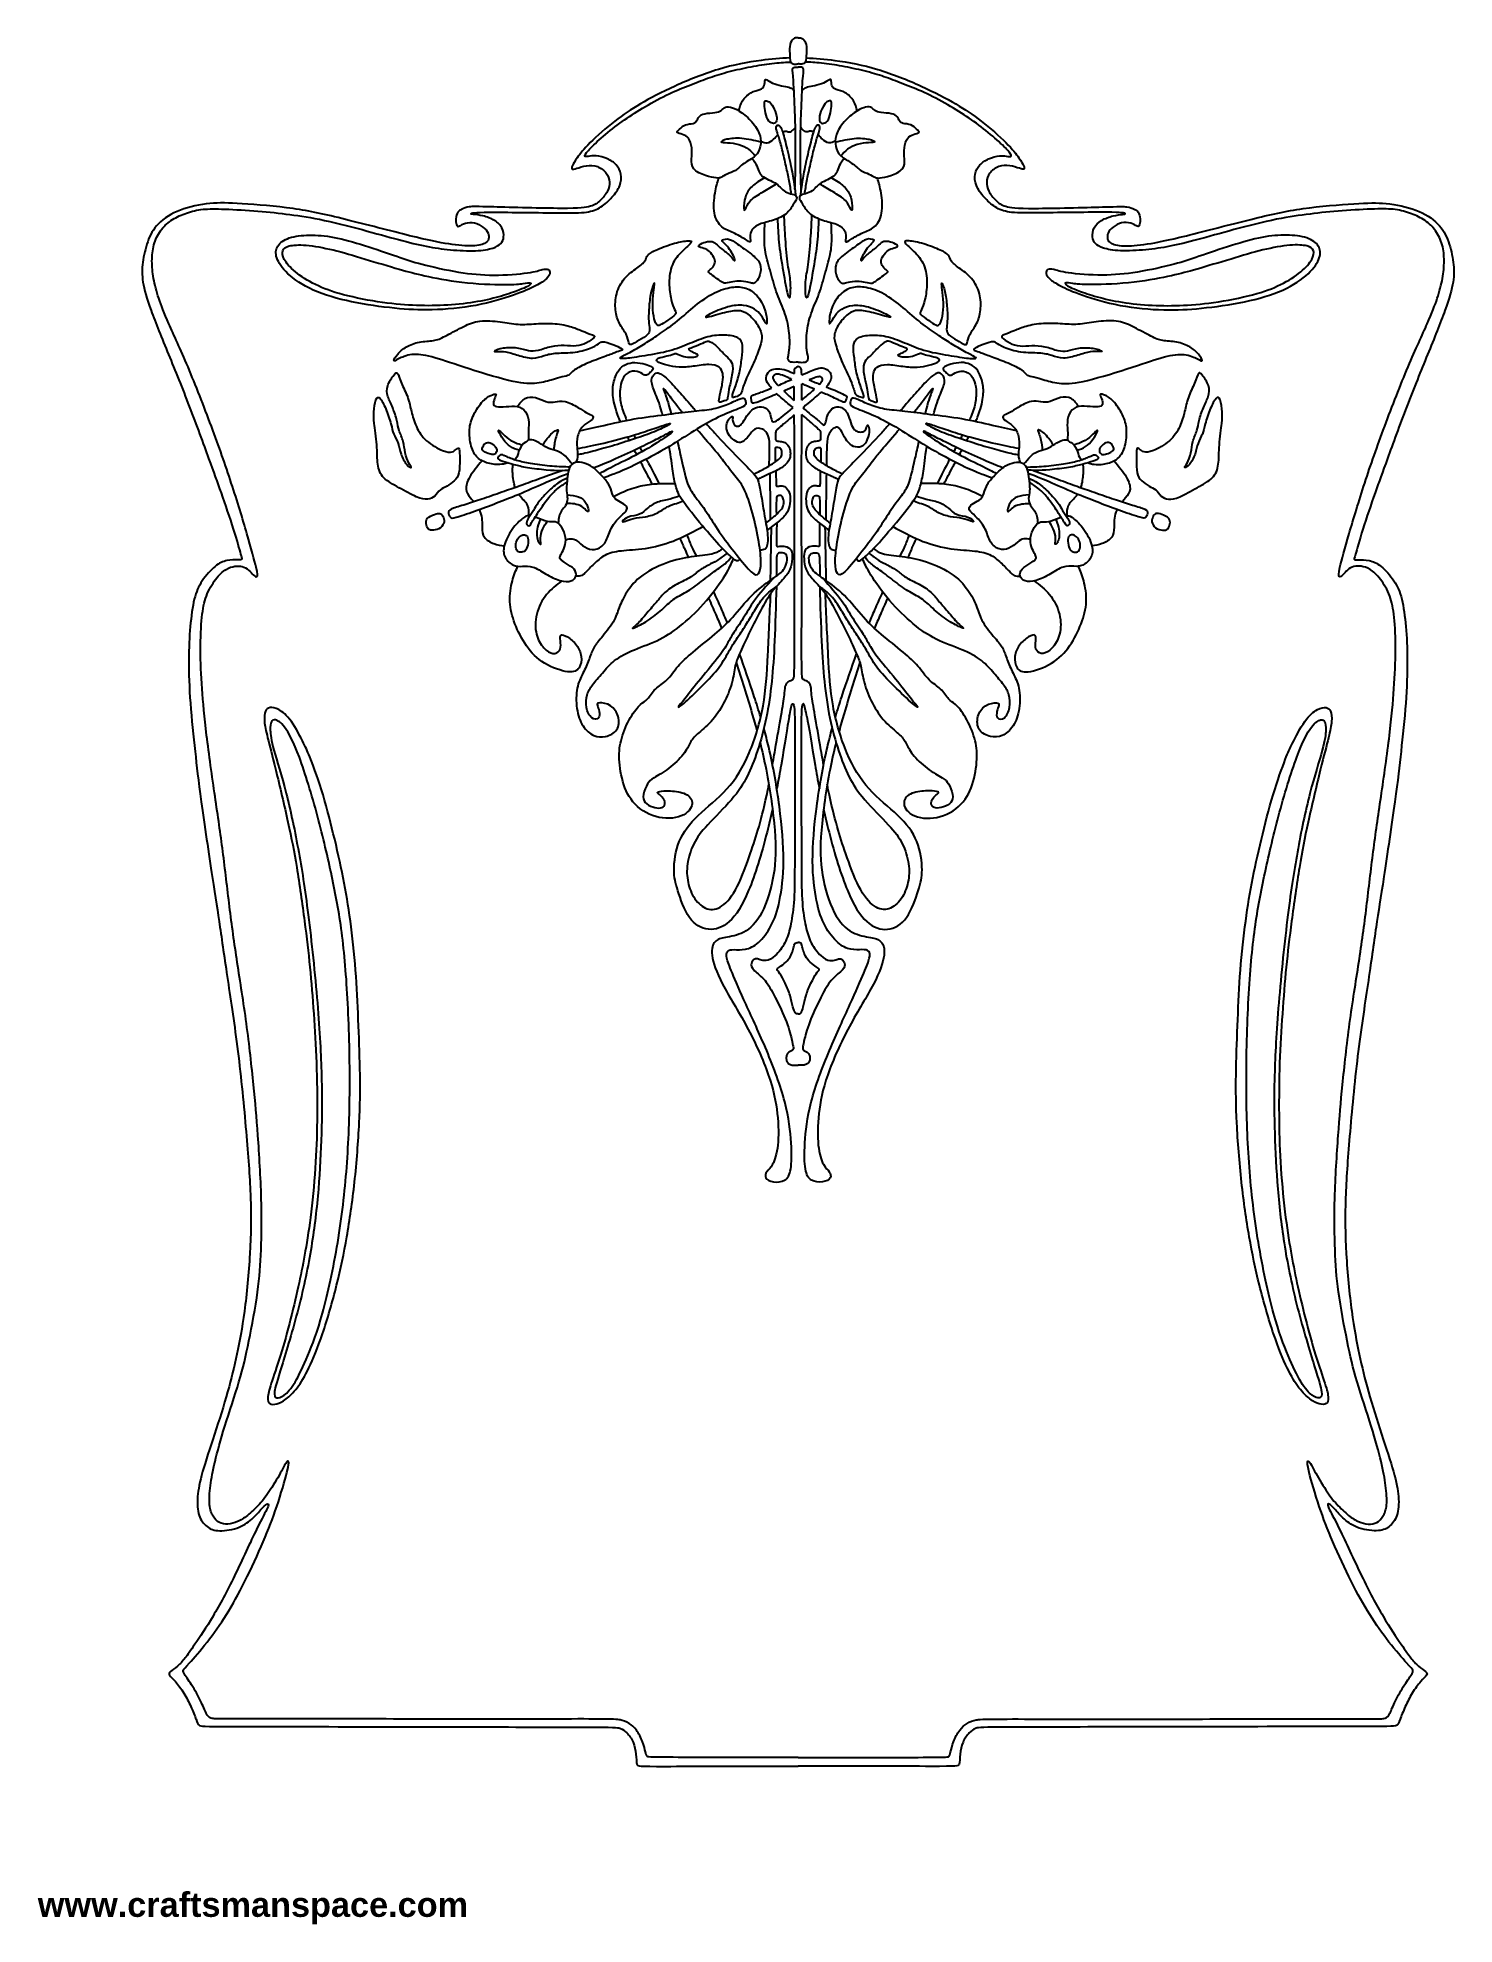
# Model space of a CAD drawing. Extents: x -31 to 26.8, y -6.8 to 70.1.
import ezdxf

# ---------------------------------------------------------------- set-up
doc = ezdxf.new("R2010")
doc.units = 0
doc.header["$MEASUREMENT"] = 0
doc.layers.get('0').update_dxf_attribs({"linetype": 'CONTINUOUS'})
doc.layers.add('LAYER_1', color=7, linetype='CONTINUOUS')

msp = doc.modelspace()

# ---------------------------------------------------------------- texts
at = {"insert": (-31, -5.5), "char_height": 1, "width": 63, "attachment_point": 1}
msp.add_mtext('\\fArial|b1|i0|c0|p34;www.craftsmanspace.com}', dxfattribs=at)

# ---------------------------------------------------------------- linework, layer by layer
at = {"layer": 'LAYER_1'}
for points, knots in [([(0, 70.093), (-0.065, 70.097), (-0.131, 70.102), (-0.19, 70.059), (-0.19, 70.059), (-0.249, 70.017), (-0.302, 69.927), (-0.326, 69.821), (-0.326, 69.821), (-0.35, 69.715), (-0.344, 69.593), (-0.34, 69.462), (-0.34, 69.462), (-0.336, 69.332), (-0.333, 69.194), (-0.302, 69.119), (-0.302, 69.119), (-0.272, 69.045), (-0.213, 69.033), (-0.158, 69.03), (-0.158, 69.03), (-0.103, 69.026), (-0.051, 69.031), (0, 69.035)], [0, 0, 0, 0, 0.142857, 0.142857, 0.142857, 0.142857, 0.285714, 0.285714, 0.285714, 0.285714, 0.428571, 0.428571, 0.428571, 0.428571, 0.571429, 0.571429, 0.571429, 0.571429, 0.714286, 0.714286, 0.714286, 0.714286, 1, 1, 1, 1]), ([(0, 70.093), (0.066, 70.097), (0.131, 70.102), (0.19, 70.059), (0.19, 70.059), (0.249, 70.017), (0.302, 69.927), (0.326, 69.821), (0.326, 69.821), (0.35, 69.715), (0.344, 69.593), (0.34, 69.462), (0.34, 69.462), (0.336, 69.332), (0.333, 69.194), (0.302, 69.119), (0.302, 69.119), (0.272, 69.045), (0.213, 69.033), (0.158, 69.03), (0.158, 69.03), (0.103, 69.026), (0.052, 69.031), (0, 69.035)], [0, 0, 0, 0, 0.142857, 0.142857, 0.142857, 0.142857, 0.285714, 0.285714, 0.285714, 0.285714, 0.428571, 0.428571, 0.428571, 0.428571, 0.571429, 0.571429, 0.571429, 0.571429, 0.714286, 0.714286, 0.714286, 0.714286, 1, 1, 1, 1]), ([(-0.332, 69.279), (-0.706, 69.26), (-1.088, 69.234), (-1.504, 69.18), (-1.504, 69.18), (-2.044, 69.111), (-2.641, 68.993), (-3.247, 68.811), (-3.247, 68.811), (-3.854, 68.628), (-4.47, 68.38), (-5.017, 68.13), (-5.017, 68.13), (-5.563, 67.881), (-6.04, 67.63), (-6.431, 67.402), (-6.431, 67.402), (-6.821, 67.175), (-7.125, 66.971), (-7.472, 66.701), (-7.472, 66.701), (-7.82, 66.43), (-8.21, 66.093), (-8.479, 65.825), (-8.479, 65.825), (-8.748, 65.557), (-8.896, 65.359), (-9.001, 65.21), (-9.001, 65.21), (-9.105, 65.061), (-9.167, 64.96), (-9.199, 64.887), (-9.199, 64.887), (-9.231, 64.813), (-9.234, 64.765), (-9.207, 64.749), (-9.207, 64.749), (-9.181, 64.732), (-9.125, 64.746), (-9.024, 64.778), (-9.024, 64.778), (-8.924, 64.81), (-8.779, 64.86), (-8.63, 64.882), (-8.63, 64.882), (-8.481, 64.905), (-8.327, 64.899), (-8.184, 64.846), (-8.184, 64.846), (-8.04, 64.793), (-7.906, 64.693), (-7.821, 64.58), (-7.821, 64.58), (-7.736, 64.467), (-7.7, 64.341), (-7.693, 64.219), (-7.693, 64.219), (-7.686, 64.096), (-7.708, 63.976), (-7.774, 63.848), (-7.774, 63.848), (-7.839, 63.719), (-7.948, 63.583), (-8.06, 63.474), (-8.06, 63.474), (-8.171, 63.365), (-8.285, 63.284), (-8.467, 63.229), (-8.467, 63.229), (-8.648, 63.173), (-8.896, 63.142), (-9.658, 63.145), (-9.658, 63.145), (-10.419, 63.148), (-11.694, 63.184), (-12.409, 63.203), (-12.409, 63.203), (-13.124, 63.223), (-13.28, 63.226), (-13.407, 63.208), (-13.407, 63.208), (-13.534, 63.19), (-13.632, 63.15), (-13.706, 63.116), (-13.706, 63.116), (-13.78, 63.081), (-13.83, 63.05), (-13.87, 62.985), (-13.87, 62.985), (-13.911, 62.919), (-13.941, 62.819), (-13.951, 62.725), (-13.951, 62.725), (-13.961, 62.632), (-13.95, 62.545), (-13.929, 62.488), (-13.929, 62.488), (-13.908, 62.431), (-13.877, 62.403), (-13.834, 62.414), (-13.834, 62.414), (-13.791, 62.425), (-13.735, 62.476), (-13.642, 62.513), (-13.642, 62.513), (-13.548, 62.551), (-13.417, 62.576), (-13.29, 62.565), (-13.29, 62.565), (-13.163, 62.554), (-13.041, 62.506), (-12.932, 62.439), (-12.932, 62.439), (-12.823, 62.372), (-12.728, 62.286), (-12.675, 62.201), (-12.675, 62.201), (-12.622, 62.116), (-12.611, 62.032), (-12.615, 61.954), (-12.615, 61.954), (-12.619, 61.876), (-12.639, 61.803), (-12.739, 61.741), (-12.739, 61.741), (-12.84, 61.678), (-13.021, 61.625), (-13.275, 61.614), (-13.275, 61.614), (-13.529, 61.603), (-13.855, 61.633), (-14.245, 61.695), (-14.245, 61.695), (-14.636, 61.756), (-15.09, 61.848), (-15.839, 62.032), (-15.839, 62.032), (-16.588, 62.216), (-17.631, 62.492), (-18.457, 62.697), (-18.457, 62.697), (-19.282, 62.902), (-19.89, 63.036), (-20.592, 63.135), (-20.592, 63.135), (-21.293, 63.234), (-22.088, 63.298), (-22.662, 63.335), (-22.662, 63.335), (-23.237, 63.371), (-23.591, 63.379), (-23.986, 63.341), (-23.986, 63.341), (-24.38, 63.304), (-24.816, 63.22), (-25.186, 63.079), (-25.186, 63.079), (-25.557, 62.938), (-25.864, 62.74), (-26.08, 62.52), (-26.08, 62.52), (-26.296, 62.3), (-26.422, 62.057), (-26.518, 61.787), (-26.518, 61.787), (-26.614, 61.516), (-26.681, 61.218), (-26.718, 60.949), (-26.718, 60.949), (-26.754, 60.679), (-26.76, 60.44), (-26.711, 60.138), (-26.711, 60.138), (-26.662, 59.837), (-26.559, 59.475), (-26.379, 58.98), (-26.379, 58.98), (-26.199, 58.485), (-25.942, 57.857), (-25.67, 57.19), (-25.67, 57.19), (-25.398, 56.524), (-25.111, 55.818), (-24.824, 55.071), (-24.824, 55.071), (-24.537, 54.323), (-24.249, 53.534), (-24.037, 52.954), (-24.037, 52.954), (-23.826, 52.374), (-23.689, 52.003), (-23.527, 51.543), (-23.527, 51.543), (-23.365, 51.083), (-23.178, 50.533), (-23.033, 50.074), (-23.033, 50.074), (-22.888, 49.616), (-22.785, 49.247), (-22.731, 49.054), (-22.731, 49.054), (-22.676, 48.86), (-22.671, 48.84), (-22.69, 48.831), (-22.69, 48.831), (-22.71, 48.821), (-22.755, 48.821), (-22.859, 48.819), (-22.859, 48.819), (-22.964, 48.818), (-23.128, 48.815), (-23.287, 48.785), (-23.287, 48.785), (-23.446, 48.754), (-23.6, 48.695), (-23.775, 48.552), (-23.775, 48.552), (-23.951, 48.408), (-24.149, 48.179), (-24.297, 47.958), (-24.297, 47.958), (-24.445, 47.736), (-24.542, 47.521), (-24.618, 47.216), (-24.618, 47.216), (-24.693, 46.91), (-24.746, 46.514), (-24.783, 46.096), (-24.783, 46.096), (-24.821, 45.678), (-24.843, 45.237), (-24.845, 44.721), (-24.845, 44.721), (-24.846, 44.205), (-24.827, 43.614), (-24.779, 42.97), (-24.779, 42.97), (-24.732, 42.325), (-24.657, 41.628), (-24.588, 41.01), (-24.588, 41.01), (-24.52, 40.393), (-24.459, 39.854), (-24.334, 38.955), (-24.334, 38.955), (-24.21, 38.055), (-24.024, 36.795), (-23.888, 35.905), (-23.888, 35.905), (-23.753, 35.015), (-23.669, 34.497), (-23.572, 33.841), (-23.572, 33.841), (-23.474, 33.186), (-23.363, 32.394), (-23.231, 31.512), (-23.231, 31.512), (-23.1, 30.631), (-22.95, 29.661), (-22.819, 28.581), (-22.819, 28.581), (-22.688, 27.502), (-22.576, 26.314), (-22.492, 25.331), (-22.492, 25.331), (-22.409, 24.348), (-22.353, 23.569), (-22.328, 22.814), (-22.328, 22.814), (-22.303, 22.058), (-22.308, 21.324), (-22.353, 20.532), (-22.353, 20.532), (-22.398, 19.74), (-22.481, 18.89), (-22.576, 18.191), (-22.576, 18.191), (-22.671, 17.492), (-22.777, 16.946), (-22.886, 16.434), (-22.886, 16.434), (-22.994, 15.922), (-23.106, 15.445), (-23.259, 14.901), (-23.259, 14.901), (-23.413, 14.358), (-23.608, 13.747), (-23.795, 13.175), (-23.795, 13.175), (-23.982, 12.603), (-24.16, 12.071), (-24.28, 11.65), (-24.28, 11.65), (-24.4, 11.228), (-24.461, 10.919), (-24.484, 10.63), (-24.484, 10.63), (-24.506, 10.342), (-24.489, 10.074), (-24.421, 9.866), (-24.421, 9.866), (-24.353, 9.658), (-24.233, 9.51), (-24.097, 9.407), (-24.097, 9.407), (-23.962, 9.304), (-23.812, 9.245), (-23.58, 9.241), (-23.58, 9.241), (-23.349, 9.237), (-23.036, 9.287), (-22.792, 9.383), (-22.792, 9.383), (-22.548, 9.48), (-22.372, 9.622), (-22.219, 9.77), (-22.219, 9.77), (-22.066, 9.918), (-21.935, 10.071), (-21.834, 10.176), (-21.834, 10.176), (-21.734, 10.28), (-21.664, 10.336), (-21.626, 10.337), (-21.626, 10.337), (-21.589, 10.339), (-21.583, 10.286), (-21.647, 10.146), (-21.647, 10.146), (-21.711, 10.007), (-21.845, 9.781), (-22.084, 9.291), (-22.084, 9.291), (-22.322, 8.802), (-22.665, 8.049), (-22.979, 7.405), (-22.979, 7.405), (-23.293, 6.76), (-23.577, 6.225), (-23.855, 5.758), (-23.855, 5.758), (-24.132, 5.291), (-24.403, 4.892), (-24.592, 4.616), (-24.592, 4.616), (-24.782, 4.34), (-24.891, 4.186), (-24.994, 4.055), (-24.994, 4.055), (-25.097, 3.924), (-25.195, 3.815), (-25.302, 3.723), (-25.302, 3.723), (-25.41, 3.631), (-25.527, 3.556), (-25.591, 3.499), (-25.591, 3.499), (-25.655, 3.442), (-25.666, 3.403), (-25.627, 3.347), (-25.627, 3.347), (-25.588, 3.291), (-25.499, 3.218), (-25.39, 3.094), (-25.39, 3.094), (-25.281, 2.97), (-25.153, 2.795), (-25.044, 2.617), (-25.044, 2.617), (-24.936, 2.44), (-24.846, 2.262), (-24.761, 2.074), (-24.761, 2.074), (-24.676, 1.885), (-24.595, 1.687), (-24.548, 1.553), (-24.548, 1.553), (-24.5, 1.42), (-24.486, 1.35), (-24.427, 1.311), (-24.427, 1.311), (-24.367, 1.272), (-24.261, 1.263), (-23.064, 1.259), (-23.064, 1.259), (-21.868, 1.255), (-19.581, 1.255), (-17.63, 1.252), (-17.63, 1.252), (-15.679, 1.249), (-14.064, 1.244), (-12.426, 1.241), (-12.426, 1.241), (-10.787, 1.238), (-9.125, 1.238), (-8.256, 1.233), (-8.256, 1.233), (-7.387, 1.227), (-7.312, 1.216), (-7.233, 1.183), (-7.233, 1.183), (-7.153, 1.149), (-7.069, 1.093), (-6.979, 0.998), (-6.979, 0.998), (-6.888, 0.904), (-6.791, 0.77), (-6.726, 0.619), (-6.726, 0.619), (-6.662, 0.469), (-6.632, 0.301), (-6.613, 0.135), (-6.613, 0.135), (-6.595, -0.031), (-6.59, -0.195), (-6.567, -0.279), (-6.567, -0.279), (-6.545, -0.363), (-6.506, -0.365), (-5.409, -0.364), (-5.409, -0.364), (-4.311, -0.363), (-2.156, -0.357), (0, -0.351)], [0, 0, 0, 0, 0.009346, 0.009346, 0.009346, 0.009346, 0.018692, 0.018692, 0.018692, 0.018692, 0.028037, 0.028037, 0.028037, 0.028037, 0.037383, 0.037383, 0.037383, 0.037383, 0.046729, 0.046729, 0.046729, 0.046729, 0.056075, 0.056075, 0.056075, 0.056075, 0.065421, 0.065421, 0.065421, 0.065421, 0.074766, 0.074766, 0.074766, 0.074766, 0.084112, 0.084112, 0.084112, 0.084112, 0.093458, 0.093458, 0.093458, 0.093458, 0.102804, 0.102804, 0.102804, 0.102804, 0.11215, 0.11215, 0.11215, 0.11215, 0.121495, 0.121495, 0.121495, 0.121495, 0.130841, 0.130841, 0.130841, 0.130841, 0.140187, 0.140187, 0.140187, 0.140187, 0.149533, 0.149533, 0.149533, 0.149533, 0.158879, 0.158879, 0.158879, 0.158879, 0.168224, 0.168224, 0.168224, 0.168224, 0.17757, 0.17757, 0.17757, 0.17757, 0.186916, 0.186916, 0.186916, 0.186916, 0.196262, 0.196262, 0.196262, 0.196262, 0.205607, 0.205607, 0.205607, 0.205607, 0.214953, 0.214953, 0.214953, 0.214953, 0.224299, 0.224299, 0.224299, 0.224299, 0.233645, 0.233645, 0.233645, 0.233645, 0.242991, 0.242991, 0.242991, 0.242991, 0.252336, 0.252336, 0.252336, 0.252336, 0.261682, 0.261682, 0.261682, 0.261682, 0.271028, 0.271028, 0.271028, 0.271028, 0.280374, 0.280374, 0.280374, 0.280374, 0.28972, 0.28972, 0.28972, 0.28972, 0.299065, 0.299065, 0.299065, 0.299065, 0.308411, 0.308411, 0.308411, 0.308411, 0.317757, 0.317757, 0.317757, 0.317757, 0.327103, 0.327103, 0.327103, 0.327103, 0.336449, 0.336449, 0.336449, 0.336449, 0.345794, 0.345794, 0.345794, 0.345794, 0.35514, 0.35514, 0.35514, 0.35514, 0.364486, 0.364486, 0.364486, 0.364486, 0.373832, 0.373832, 0.373832, 0.373832, 0.383178, 0.383178, 0.383178, 0.383178, 0.392523, 0.392523, 0.392523, 0.392523, 0.401869, 0.401869, 0.401869, 0.401869, 0.411215, 0.411215, 0.411215, 0.411215, 0.420561, 0.420561, 0.420561, 0.420561, 0.429907, 0.429907, 0.429907, 0.429907, 0.439252, 0.439252, 0.439252, 0.439252, 0.448598, 0.448598, 0.448598, 0.448598, 0.457944, 0.457944, 0.457944, 0.457944, 0.46729, 0.46729, 0.46729, 0.46729, 0.476636, 0.476636, 0.476636, 0.476636, 0.485981, 0.485981, 0.485981, 0.485981, 0.495327, 0.495327, 0.495327, 0.495327, 0.504673, 0.504673, 0.504673, 0.504673, 0.514019, 0.514019, 0.514019, 0.514019, 0.523364, 0.523364, 0.523364, 0.523364, 0.53271, 0.53271, 0.53271, 0.53271, 0.542056, 0.542056, 0.542056, 0.542056, 0.551402, 0.551402, 0.551402, 0.551402, 0.560748, 0.560748, 0.560748, 0.560748, 0.570093, 0.570093, 0.570093, 0.570093, 0.579439, 0.579439, 0.579439, 0.579439, 0.588785, 0.588785, 0.588785, 0.588785, 0.598131, 0.598131, 0.598131, 0.598131, 0.607477, 0.607477, 0.607477, 0.607477, 0.616822, 0.616822, 0.616822, 0.616822, 0.626168, 0.626168, 0.626168, 0.626168, 0.635514, 0.635514, 0.635514, 0.635514, 0.64486, 0.64486, 0.64486, 0.64486, 0.654206, 0.654206, 0.654206, 0.654206, 0.663551, 0.663551, 0.663551, 0.663551, 0.672897, 0.672897, 0.672897, 0.672897, 0.682243, 0.682243, 0.682243, 0.682243, 0.691589, 0.691589, 0.691589, 0.691589, 0.700935, 0.700935, 0.700935, 0.700935, 0.71028, 0.71028, 0.71028, 0.71028, 0.719626, 0.719626, 0.719626, 0.719626, 0.728972, 0.728972, 0.728972, 0.728972, 0.738318, 0.738318, 0.738318, 0.738318, 0.747664, 0.747664, 0.747664, 0.747664, 0.757009, 0.757009, 0.757009, 0.757009, 0.766355, 0.766355, 0.766355, 0.766355, 0.775701, 0.775701, 0.775701, 0.775701, 0.785047, 0.785047, 0.785047, 0.785047, 0.794393, 0.794393, 0.794393, 0.794393, 0.803738, 0.803738, 0.803738, 0.803738, 0.813084, 0.813084, 0.813084, 0.813084, 0.82243, 0.82243, 0.82243, 0.82243, 0.831776, 0.831776, 0.831776, 0.831776, 0.841121, 0.841121, 0.841121, 0.841121, 0.850467, 0.850467, 0.850467, 0.850467, 0.859813, 0.859813, 0.859813, 0.859813, 0.869159, 0.869159, 0.869159, 0.869159, 0.878505, 0.878505, 0.878505, 0.878505, 0.88785, 0.88785, 0.88785, 0.88785, 0.897196, 0.897196, 0.897196, 0.897196, 0.906542, 0.906542, 0.906542, 0.906542, 0.915888, 0.915888, 0.915888, 0.915888, 0.925234, 0.925234, 0.925234, 0.925234, 0.934579, 0.934579, 0.934579, 0.934579, 0.943925, 0.943925, 0.943925, 0.943925, 0.953271, 0.953271, 0.953271, 0.953271, 0.962617, 0.962617, 0.962617, 0.962617, 0.971963, 0.971963, 0.971963, 0.971963, 0.981308, 0.981308, 0.981308, 0.981308, 1, 1, 1, 1]), ([(0.332, 69.279), (0.706, 69.26), (1.088, 69.234), (1.504, 69.18), (1.504, 69.18), (2.044, 69.111), (2.641, 68.993), (3.247, 68.811), (3.247, 68.811), (3.854, 68.628), (4.47, 68.38), (5.017, 68.13), (5.017, 68.13), (5.563, 67.881), (6.04, 67.63), (6.431, 67.402), (6.431, 67.402), (6.821, 67.175), (7.125, 66.971), (7.473, 66.701), (7.473, 66.701), (7.82, 66.43), (8.21, 66.093), (8.479, 65.825), (8.479, 65.825), (8.749, 65.557), (8.896, 65.359), (9.001, 65.21), (9.001, 65.21), (9.105, 65.061), (9.167, 64.96), (9.199, 64.887), (9.199, 64.887), (9.231, 64.813), (9.234, 64.765), (9.207, 64.749), (9.207, 64.749), (9.181, 64.732), (9.125, 64.746), (9.025, 64.778), (9.025, 64.778), (8.924, 64.81), (8.779, 64.86), (8.63, 64.882), (8.63, 64.882), (8.481, 64.905), (8.327, 64.899), (8.184, 64.846), (8.184, 64.846), (8.04, 64.793), (7.906, 64.693), (7.821, 64.58), (7.821, 64.58), (7.736, 64.467), (7.7, 64.341), (7.693, 64.219), (7.693, 64.219), (7.686, 64.096), (7.708, 63.976), (7.774, 63.848), (7.774, 63.848), (7.839, 63.719), (7.948, 63.583), (8.06, 63.474), (8.06, 63.474), (8.171, 63.365), (8.286, 63.284), (8.467, 63.229), (8.467, 63.229), (8.648, 63.173), (8.896, 63.142), (9.658, 63.145), (9.658, 63.145), (10.419, 63.148), (11.694, 63.184), (12.409, 63.203), (12.409, 63.203), (13.124, 63.223), (13.281, 63.226), (13.407, 63.208), (13.407, 63.208), (13.534, 63.19), (13.632, 63.15), (13.706, 63.116), (13.706, 63.116), (13.78, 63.081), (13.83, 63.05), (13.87, 62.985), (13.87, 62.985), (13.911, 62.919), (13.942, 62.819), (13.951, 62.725), (13.951, 62.725), (13.961, 62.632), (13.95, 62.545), (13.929, 62.488), (13.929, 62.488), (13.908, 62.431), (13.877, 62.403), (13.834, 62.414), (13.834, 62.414), (13.791, 62.425), (13.735, 62.476), (13.642, 62.513), (13.642, 62.513), (13.548, 62.551), (13.417, 62.576), (13.29, 62.565), (13.29, 62.565), (13.163, 62.554), (13.041, 62.506), (12.932, 62.439), (12.932, 62.439), (12.823, 62.372), (12.728, 62.286), (12.675, 62.201), (12.675, 62.201), (12.622, 62.116), (12.611, 62.032), (12.615, 61.954), (12.615, 61.954), (12.62, 61.876), (12.639, 61.803), (12.739, 61.741), (12.739, 61.741), (12.84, 61.678), (13.021, 61.625), (13.275, 61.614), (13.275, 61.614), (13.529, 61.603), (13.855, 61.633), (14.246, 61.695), (14.246, 61.695), (14.636, 61.756), (15.091, 61.848), (15.839, 62.032), (15.839, 62.032), (16.588, 62.216), (17.631, 62.492), (18.457, 62.697), (18.457, 62.697), (19.282, 62.902), (19.89, 63.036), (20.592, 63.135), (20.592, 63.135), (21.293, 63.234), (22.088, 63.298), (22.663, 63.335), (22.663, 63.335), (23.237, 63.371), (23.591, 63.379), (23.986, 63.341), (23.986, 63.341), (24.381, 63.304), (24.816, 63.22), (25.187, 63.079), (25.187, 63.079), (25.558, 62.938), (25.864, 62.74), (26.08, 62.52), (26.08, 62.52), (26.297, 62.3), (26.422, 62.057), (26.518, 61.787), (26.518, 61.787), (26.615, 61.516), (26.682, 61.218), (26.718, 60.949), (26.718, 60.949), (26.754, 60.679), (26.76, 60.44), (26.711, 60.138), (26.711, 60.138), (26.662, 59.837), (26.559, 59.475), (26.379, 58.98), (26.379, 58.98), (26.199, 58.485), (25.942, 57.857), (25.671, 57.19), (25.671, 57.19), (25.399, 56.524), (25.111, 55.818), (24.824, 55.071), (24.824, 55.071), (24.537, 54.323), (24.25, 53.534), (24.038, 52.954), (24.038, 52.954), (23.826, 52.374), (23.689, 52.003), (23.527, 51.543), (23.527, 51.543), (23.365, 51.083), (23.179, 50.533), (23.034, 50.074), (23.034, 50.074), (22.889, 49.616), (22.785, 49.247), (22.731, 49.054), (22.731, 49.054), (22.677, 48.86), (22.671, 48.84), (22.69, 48.831), (22.69, 48.831), (22.71, 48.821), (22.755, 48.821), (22.859, 48.819), (22.859, 48.819), (22.964, 48.818), (23.128, 48.815), (23.287, 48.785), (23.287, 48.785), (23.446, 48.754), (23.6, 48.695), (23.775, 48.552), (23.775, 48.552), (23.951, 48.408), (24.149, 48.179), (24.297, 47.958), (24.297, 47.958), (24.445, 47.736), (24.542, 47.521), (24.618, 47.216), (24.618, 47.216), (24.693, 46.91), (24.746, 46.514), (24.784, 46.096), (24.784, 46.096), (24.821, 45.678), (24.844, 45.237), (24.845, 44.721), (24.845, 44.721), (24.846, 44.205), (24.827, 43.614), (24.779, 42.97), (24.779, 42.97), (24.732, 42.325), (24.657, 41.628), (24.588, 41.01), (24.588, 41.01), (24.52, 40.393), (24.459, 39.854), (24.335, 38.955), (24.335, 38.955), (24.21, 38.055), (24.024, 36.795), (23.888, 35.905), (23.888, 35.905), (23.753, 35.015), (23.669, 34.497), (23.572, 33.841), (23.572, 33.841), (23.474, 33.186), (23.363, 32.394), (23.232, 31.512), (23.232, 31.512), (23.101, 30.631), (22.95, 29.661), (22.819, 28.581), (22.819, 28.581), (22.688, 27.502), (22.576, 26.314), (22.493, 25.331), (22.493, 25.331), (22.409, 24.348), (22.353, 23.569), (22.328, 22.814), (22.328, 22.814), (22.303, 22.058), (22.308, 21.324), (22.353, 20.532), (22.353, 20.532), (22.398, 19.74), (22.481, 18.89), (22.576, 18.191), (22.576, 18.191), (22.671, 17.492), (22.777, 16.946), (22.886, 16.434), (22.886, 16.434), (22.995, 15.922), (23.106, 15.445), (23.259, 14.901), (23.259, 14.901), (23.413, 14.358), (23.608, 13.747), (23.795, 13.175), (23.795, 13.175), (23.982, 12.603), (24.16, 12.071), (24.28, 11.65), (24.28, 11.65), (24.4, 11.228), (24.462, 10.919), (24.484, 10.63), (24.484, 10.63), (24.506, 10.342), (24.489, 10.074), (24.421, 9.866), (24.421, 9.866), (24.353, 9.658), (24.233, 9.51), (24.098, 9.407), (24.098, 9.407), (23.962, 9.304), (23.812, 9.245), (23.58, 9.241), (23.58, 9.241), (23.349, 9.237), (23.036, 9.287), (22.792, 9.383), (22.792, 9.383), (22.548, 9.48), (22.373, 9.622), (22.219, 9.77), (22.219, 9.77), (22.066, 9.918), (21.935, 10.071), (21.834, 10.176), (21.834, 10.176), (21.734, 10.28), (21.664, 10.336), (21.627, 10.337), (21.627, 10.337), (21.589, 10.339), (21.583, 10.286), (21.647, 10.146), (21.647, 10.146), (21.712, 10.007), (21.845, 9.781), (22.084, 9.291), (22.084, 9.291), (22.322, 8.802), (22.665, 8.049), (22.979, 7.405), (22.979, 7.405), (23.293, 6.76), (23.577, 6.225), (23.855, 5.758), (23.855, 5.758), (24.132, 5.291), (24.403, 4.892), (24.593, 4.616), (24.593, 4.616), (24.782, 4.34), (24.891, 4.186), (24.994, 4.055), (24.994, 4.055), (25.097, 3.924), (25.195, 3.815), (25.302, 3.723), (25.302, 3.723), (25.41, 3.631), (25.527, 3.556), (25.591, 3.499), (25.591, 3.499), (25.655, 3.442), (25.666, 3.403), (25.627, 3.347), (25.627, 3.347), (25.588, 3.291), (25.499, 3.218), (25.39, 3.094), (25.39, 3.094), (25.281, 2.97), (25.153, 2.795), (25.044, 2.617), (25.044, 2.617), (24.936, 2.44), (24.846, 2.262), (24.761, 2.074), (24.761, 2.074), (24.676, 1.885), (24.595, 1.687), (24.548, 1.553), (24.548, 1.553), (24.501, 1.42), (24.487, 1.35), (24.427, 1.311), (24.427, 1.311), (24.367, 1.272), (24.261, 1.263), (23.064, 1.259), (23.064, 1.259), (21.868, 1.255), (19.581, 1.255), (17.63, 1.252), (17.63, 1.252), (15.679, 1.249), (14.064, 1.244), (12.426, 1.241), (12.426, 1.241), (10.787, 1.238), (9.125, 1.238), (8.256, 1.233), (8.256, 1.233), (7.387, 1.227), (7.312, 1.216), (7.233, 1.183), (7.233, 1.183), (7.153, 1.149), (7.07, 1.093), (6.979, 0.998), (6.979, 0.998), (6.888, 0.904), (6.791, 0.77), (6.727, 0.619), (6.727, 0.619), (6.662, 0.469), (6.632, 0.301), (6.614, 0.135), (6.614, 0.135), (6.595, -0.031), (6.59, -0.195), (6.568, -0.279), (6.568, -0.279), (6.545, -0.363), (6.506, -0.365), (5.409, -0.364), (5.409, -0.364), (4.311, -0.363), (2.156, -0.357), (0, -0.351)], [0, 0, 0, 0, 0.009346, 0.009346, 0.009346, 0.009346, 0.018692, 0.018692, 0.018692, 0.018692, 0.028037, 0.028037, 0.028037, 0.028037, 0.037383, 0.037383, 0.037383, 0.037383, 0.046729, 0.046729, 0.046729, 0.046729, 0.056075, 0.056075, 0.056075, 0.056075, 0.065421, 0.065421, 0.065421, 0.065421, 0.074766, 0.074766, 0.074766, 0.074766, 0.084112, 0.084112, 0.084112, 0.084112, 0.093458, 0.093458, 0.093458, 0.093458, 0.102804, 0.102804, 0.102804, 0.102804, 0.11215, 0.11215, 0.11215, 0.11215, 0.121495, 0.121495, 0.121495, 0.121495, 0.130841, 0.130841, 0.130841, 0.130841, 0.140187, 0.140187, 0.140187, 0.140187, 0.149533, 0.149533, 0.149533, 0.149533, 0.158879, 0.158879, 0.158879, 0.158879, 0.168224, 0.168224, 0.168224, 0.168224, 0.17757, 0.17757, 0.17757, 0.17757, 0.186916, 0.186916, 0.186916, 0.186916, 0.196262, 0.196262, 0.196262, 0.196262, 0.205607, 0.205607, 0.205607, 0.205607, 0.214953, 0.214953, 0.214953, 0.214953, 0.224299, 0.224299, 0.224299, 0.224299, 0.233645, 0.233645, 0.233645, 0.233645, 0.242991, 0.242991, 0.242991, 0.242991, 0.252336, 0.252336, 0.252336, 0.252336, 0.261682, 0.261682, 0.261682, 0.261682, 0.271028, 0.271028, 0.271028, 0.271028, 0.280374, 0.280374, 0.280374, 0.280374, 0.28972, 0.28972, 0.28972, 0.28972, 0.299065, 0.299065, 0.299065, 0.299065, 0.308411, 0.308411, 0.308411, 0.308411, 0.317757, 0.317757, 0.317757, 0.317757, 0.327103, 0.327103, 0.327103, 0.327103, 0.336449, 0.336449, 0.336449, 0.336449, 0.345794, 0.345794, 0.345794, 0.345794, 0.35514, 0.35514, 0.35514, 0.35514, 0.364486, 0.364486, 0.364486, 0.364486, 0.373832, 0.373832, 0.373832, 0.373832, 0.383178, 0.383178, 0.383178, 0.383178, 0.392523, 0.392523, 0.392523, 0.392523, 0.401869, 0.401869, 0.401869, 0.401869, 0.411215, 0.411215, 0.411215, 0.411215, 0.420561, 0.420561, 0.420561, 0.420561, 0.429907, 0.429907, 0.429907, 0.429907, 0.439252, 0.439252, 0.439252, 0.439252, 0.448598, 0.448598, 0.448598, 0.448598, 0.457944, 0.457944, 0.457944, 0.457944, 0.46729, 0.46729, 0.46729, 0.46729, 0.476636, 0.476636, 0.476636, 0.476636, 0.485981, 0.485981, 0.485981, 0.485981, 0.495327, 0.495327, 0.495327, 0.495327, 0.504673, 0.504673, 0.504673, 0.504673, 0.514019, 0.514019, 0.514019, 0.514019, 0.523364, 0.523364, 0.523364, 0.523364, 0.53271, 0.53271, 0.53271, 0.53271, 0.542056, 0.542056, 0.542056, 0.542056, 0.551402, 0.551402, 0.551402, 0.551402, 0.560748, 0.560748, 0.560748, 0.560748, 0.570093, 0.570093, 0.570093, 0.570093, 0.579439, 0.579439, 0.579439, 0.579439, 0.588785, 0.588785, 0.588785, 0.588785, 0.598131, 0.598131, 0.598131, 0.598131, 0.607477, 0.607477, 0.607477, 0.607477, 0.616822, 0.616822, 0.616822, 0.616822, 0.626168, 0.626168, 0.626168, 0.626168, 0.635514, 0.635514, 0.635514, 0.635514, 0.64486, 0.64486, 0.64486, 0.64486, 0.654206, 0.654206, 0.654206, 0.654206, 0.663551, 0.663551, 0.663551, 0.663551, 0.672897, 0.672897, 0.672897, 0.672897, 0.682243, 0.682243, 0.682243, 0.682243, 0.691589, 0.691589, 0.691589, 0.691589, 0.700935, 0.700935, 0.700935, 0.700935, 0.71028, 0.71028, 0.71028, 0.71028, 0.719626, 0.719626, 0.719626, 0.719626, 0.728972, 0.728972, 0.728972, 0.728972, 0.738318, 0.738318, 0.738318, 0.738318, 0.747664, 0.747664, 0.747664, 0.747664, 0.757009, 0.757009, 0.757009, 0.757009, 0.766355, 0.766355, 0.766355, 0.766355, 0.775701, 0.775701, 0.775701, 0.775701, 0.785047, 0.785047, 0.785047, 0.785047, 0.794393, 0.794393, 0.794393, 0.794393, 0.803738, 0.803738, 0.803738, 0.803738, 0.813084, 0.813084, 0.813084, 0.813084, 0.82243, 0.82243, 0.82243, 0.82243, 0.831776, 0.831776, 0.831776, 0.831776, 0.841121, 0.841121, 0.841121, 0.841121, 0.850467, 0.850467, 0.850467, 0.850467, 0.859813, 0.859813, 0.859813, 0.859813, 0.869159, 0.869159, 0.869159, 0.869159, 0.878505, 0.878505, 0.878505, 0.878505, 0.88785, 0.88785, 0.88785, 0.88785, 0.897196, 0.897196, 0.897196, 0.897196, 0.906542, 0.906542, 0.906542, 0.906542, 0.915888, 0.915888, 0.915888, 0.915888, 0.925234, 0.925234, 0.925234, 0.925234, 0.934579, 0.934579, 0.934579, 0.934579, 0.943925, 0.943925, 0.943925, 0.943925, 0.953271, 0.953271, 0.953271, 0.953271, 0.962617, 0.962617, 0.962617, 0.962617, 0.971963, 0.971963, 0.971963, 0.971963, 0.981308, 0.981308, 0.981308, 0.981308, 1, 1, 1, 1]), ([(0, 0), (-2.036, 0), (-4.071, 0), (-5.098, 0.004), (-5.098, 0.004), (-6.124, 0.008), (-6.141, 0.017), (-6.159, 0.046), (-6.159, 0.046), (-6.177, 0.075), (-6.196, 0.126), (-6.222, 0.226), (-6.222, 0.226), (-6.247, 0.326), (-6.277, 0.477), (-6.34, 0.64), (-6.34, 0.64), (-6.403, 0.803), (-6.498, 0.979), (-6.591, 1.109), (-6.591, 1.109), (-6.685, 1.238), (-6.777, 1.322), (-6.892, 1.388), (-6.892, 1.388), (-7.008, 1.453), (-7.148, 1.5), (-7.258, 1.528), (-7.258, 1.528), (-7.368, 1.556), (-7.449, 1.565), (-8.528, 1.566), (-8.528, 1.566), (-9.607, 1.567), (-11.685, 1.562), (-13.445, 1.562), (-13.445, 1.562), (-15.205, 1.562), (-16.647, 1.567), (-18.285, 1.569), (-18.285, 1.569), (-19.924, 1.57), (-21.759, 1.567), (-22.729, 1.567), (-22.729, 1.567), (-23.7, 1.567), (-23.806, 1.57), (-23.888, 1.586), (-23.888, 1.586), (-23.971, 1.601), (-24.029, 1.629), (-24.088, 1.719), (-24.088, 1.719), (-24.146, 1.81), (-24.205, 1.963), (-24.293, 2.156), (-24.293, 2.156), (-24.38, 2.348), (-24.498, 2.58), (-24.629, 2.796), (-24.629, 2.796), (-24.76, 3.012), (-24.905, 3.213), (-24.987, 3.337), (-24.987, 3.337), (-25.069, 3.461), (-25.089, 3.509), (-25.068, 3.559), (-25.068, 3.559), (-25.047, 3.609), (-24.986, 3.662), (-24.816, 3.849), (-24.816, 3.849), (-24.645, 4.036), (-24.367, 4.356), (-24.096, 4.702), (-24.096, 4.702), (-23.826, 5.048), (-23.563, 5.419), (-23.31, 5.823), (-23.31, 5.823), (-23.056, 6.228), (-22.81, 6.666), (-22.554, 7.179), (-22.554, 7.179), (-22.297, 7.692), (-22.029, 8.28), (-21.81, 8.791), (-21.81, 8.791), (-21.592, 9.301), (-21.421, 9.733), (-21.254, 10.233), (-21.254, 10.233), (-21.087, 10.732), (-20.922, 11.298), (-20.841, 11.619), (-20.841, 11.619), (-20.76, 11.94), (-20.763, 12.015), (-20.779, 12.051), (-20.779, 12.051), (-20.794, 12.087), (-20.822, 12.085), (-20.861, 12.032), (-20.861, 12.032), (-20.9, 11.979), (-20.95, 11.875), (-21.066, 11.669), (-21.066, 11.669), (-21.182, 11.463), (-21.363, 11.153), (-21.52, 10.91), (-21.52, 10.91), (-21.678, 10.668), (-21.812, 10.492), (-21.967, 10.322), (-21.967, 10.322), (-22.121, 10.152), (-22.297, 9.987), (-22.449, 9.867), (-22.449, 9.867), (-22.601, 9.747), (-22.729, 9.672), (-22.859, 9.615), (-22.859, 9.615), (-22.989, 9.558), (-23.12, 9.519), (-23.247, 9.51), (-23.247, 9.51), (-23.374, 9.502), (-23.496, 9.524), (-23.598, 9.577), (-23.598, 9.577), (-23.7, 9.63), (-23.781, 9.714), (-23.851, 9.828), (-23.851, 9.828), (-23.92, 9.943), (-23.979, 10.088), (-23.998, 10.3), (-23.998, 10.3), (-24.018, 10.512), (-23.998, 10.791), (-23.961, 11.082), (-23.961, 11.082), (-23.923, 11.373), (-23.867, 11.677), (-23.774, 12.068), (-23.774, 12.068), (-23.68, 12.458), (-23.549, 12.935), (-23.371, 13.506), (-23.371, 13.506), (-23.192, 14.076), (-22.966, 14.74), (-22.798, 15.311), (-22.798, 15.311), (-22.629, 15.883), (-22.517, 16.363), (-22.392, 16.978), (-22.392, 16.978), (-22.266, 17.593), (-22.127, 18.343), (-22.041, 18.968), (-22.041, 18.968), (-21.954, 19.592), (-21.921, 20.092), (-21.898, 20.689), (-21.898, 20.689), (-21.876, 21.285), (-21.865, 21.98), (-21.889, 22.805), (-21.889, 22.805), (-21.912, 23.631), (-21.971, 24.587), (-22.025, 25.352), (-22.025, 25.352), (-22.08, 26.116), (-22.13, 26.688), (-22.204, 27.422), (-22.204, 27.422), (-22.278, 28.157), (-22.375, 29.055), (-22.492, 29.92), (-22.492, 29.92), (-22.609, 30.785), (-22.746, 31.616), (-22.866, 32.402), (-22.866, 32.402), (-22.986, 33.189), (-23.089, 33.931), (-23.183, 34.682), (-23.183, 34.682), (-23.276, 35.434), (-23.36, 36.195), (-23.455, 36.926), (-23.455, 36.926), (-23.549, 37.657), (-23.655, 38.357), (-23.774, 39.168), (-23.774, 39.168), (-23.892, 39.98), (-24.024, 40.903), (-24.116, 41.66), (-24.116, 41.66), (-24.208, 42.417), (-24.261, 43.009), (-24.3, 43.566), (-24.3, 43.566), (-24.339, 44.124), (-24.364, 44.649), (-24.365, 45.144), (-24.365, 45.144), (-24.367, 45.639), (-24.344, 46.104), (-24.308, 46.467), (-24.308, 46.467), (-24.272, 46.829), (-24.222, 47.089), (-24.127, 47.34), (-24.127, 47.34), (-24.032, 47.591), (-23.892, 47.833), (-23.749, 48.022), (-23.749, 48.022), (-23.605, 48.21), (-23.457, 48.344), (-23.325, 48.426), (-23.325, 48.426), (-23.192, 48.508), (-23.075, 48.539), (-22.968, 48.554), (-22.968, 48.554), (-22.861, 48.57), (-22.763, 48.57), (-22.668, 48.543), (-22.668, 48.543), (-22.573, 48.517), (-22.481, 48.464), (-22.406, 48.401), (-22.406, 48.401), (-22.331, 48.338), (-22.272, 48.266), (-22.213, 48.21), (-22.213, 48.21), (-22.155, 48.154), (-22.096, 48.115), (-22.066, 48.136), (-22.066, 48.136), (-22.035, 48.157), (-22.032, 48.238), (-22.098, 48.52), (-22.098, 48.52), (-22.163, 48.801), (-22.297, 49.284), (-22.473, 49.886), (-22.473, 49.886), (-22.649, 50.489), (-22.866, 51.211), (-23.109, 51.95), (-23.109, 51.95), (-23.351, 52.689), (-23.619, 53.445), (-23.923, 54.261), (-23.923, 54.261), (-24.227, 55.076), (-24.567, 55.952), (-24.876, 56.681), (-24.876, 56.681), (-25.184, 57.411), (-25.46, 57.994), (-25.656, 58.438), (-25.656, 58.438), (-25.853, 58.883), (-25.97, 59.19), (-26.065, 59.479), (-26.065, 59.479), (-26.16, 59.767), (-26.232, 60.038), (-26.278, 60.289), (-26.278, 60.289), (-26.324, 60.54), (-26.344, 60.771), (-26.344, 60.999), (-26.344, 60.999), (-26.344, 61.226), (-26.324, 61.449), (-26.267, 61.658), (-26.267, 61.658), (-26.21, 61.867), (-26.115, 62.063), (-25.997, 62.229), (-25.997, 62.229), (-25.878, 62.395), (-25.736, 62.531), (-25.57, 62.646), (-25.57, 62.646), (-25.404, 62.76), (-25.214, 62.852), (-25.009, 62.929), (-25.009, 62.929), (-24.804, 63.005), (-24.584, 63.067), (-24.351, 63.097), (-24.351, 63.097), (-24.118, 63.128), (-23.873, 63.128), (-23.506, 63.117), (-23.506, 63.117), (-23.139, 63.106), (-22.651, 63.083), (-22.193, 63.049), (-22.193, 63.049), (-21.734, 63.014), (-21.304, 62.966), (-20.88, 62.915), (-20.88, 62.915), (-20.456, 62.863), (-20.038, 62.807), (-19.508, 62.699), (-19.508, 62.699), (-18.978, 62.59), (-18.337, 62.428), (-17.773, 62.278), (-17.773, 62.278), (-17.21, 62.127), (-16.725, 61.987), (-16.297, 61.873), (-16.297, 61.873), (-15.869, 61.759), (-15.498, 61.67), (-15.16, 61.603), (-15.16, 61.603), (-14.823, 61.536), (-14.519, 61.491), (-14.177, 61.459), (-14.177, 61.459), (-13.835, 61.427), (-13.456, 61.407), (-13.151, 61.42), (-13.151, 61.42), (-12.845, 61.432), (-12.614, 61.477), (-12.451, 61.529), (-12.451, 61.529), (-12.288, 61.58), (-12.193, 61.639), (-12.124, 61.711), (-12.124, 61.711), (-12.056, 61.784), (-12.014, 61.87), (-12.004, 61.982), (-12.004, 61.982), (-11.995, 62.093), (-12.017, 62.23), (-12.078, 62.35), (-12.078, 62.35), (-12.14, 62.47), (-12.24, 62.573), (-12.378, 62.655), (-12.378, 62.655), (-12.516, 62.738), (-12.692, 62.799), (-12.848, 62.837), (-12.848, 62.837), (-13.004, 62.874), (-13.141, 62.888), (-13.229, 62.899), (-13.229, 62.899), (-13.317, 62.911), (-13.356, 62.919), (-13.333, 62.937), (-13.333, 62.937), (-13.311, 62.955), (-13.227, 62.983), (-12.575, 62.987), (-12.575, 62.987), (-11.922, 62.991), (-10.701, 62.972), (-9.938, 62.964), (-9.938, 62.964), (-9.175, 62.955), (-8.871, 62.958), (-8.628, 62.994), (-8.628, 62.994), (-8.386, 63.031), (-8.204, 63.1), (-8.039, 63.205), (-8.039, 63.205), (-7.873, 63.309), (-7.722, 63.449), (-7.588, 63.599), (-7.588, 63.599), (-7.454, 63.75), (-7.337, 63.912), (-7.273, 64.074), (-7.273, 64.074), (-7.209, 64.235), (-7.198, 64.397), (-7.226, 64.541), (-7.226, 64.541), (-7.253, 64.684), (-7.32, 64.81), (-7.414, 64.914), (-7.414, 64.914), (-7.507, 65.019), (-7.627, 65.103), (-7.772, 65.167), (-7.772, 65.167), (-7.917, 65.231), (-8.087, 65.276), (-8.227, 65.287), (-8.227, 65.287), (-8.366, 65.298), (-8.475, 65.276), (-8.555, 65.263), (-8.555, 65.263), (-8.634, 65.251), (-8.684, 65.248), (-8.691, 65.281), (-8.691, 65.281), (-8.698, 65.315), (-8.662, 65.384), (-8.55, 65.509), (-8.55, 65.509), (-8.439, 65.633), (-8.252, 65.811), (-8.026, 66.009), (-8.026, 66.009), (-7.8, 66.207), (-7.535, 66.425), (-7.272, 66.617), (-7.272, 66.617), (-7.008, 66.81), (-6.746, 66.977), (-6.449, 67.158), (-6.449, 67.158), (-6.152, 67.339), (-5.82, 67.535), (-5.499, 67.696), (-5.499, 67.696), (-5.179, 67.858), (-4.869, 67.987), (-4.583, 68.102), (-4.583, 68.102), (-4.297, 68.218), (-4.035, 68.321), (-3.784, 68.413), (-3.784, 68.413), (-3.533, 68.505), (-3.293, 68.586), (-3.02, 68.663), (-3.02, 68.663), (-2.747, 68.74), (-2.44, 68.812), (-2.14, 68.875), (-2.14, 68.875), (-1.84, 68.938), (-1.547, 68.991), (-1.268, 69.028), (-1.268, 69.028), (-0.99, 69.066), (-0.725, 69.088), (-0.515, 69.101), (-0.515, 69.101), (-0.436, 69.105), (-0.365, 69.109), (-0.299, 69.111)], [0, 0, 0, 0, 0.008475, 0.008475, 0.008475, 0.008475, 0.016949, 0.016949, 0.016949, 0.016949, 0.025424, 0.025424, 0.025424, 0.025424, 0.033898, 0.033898, 0.033898, 0.033898, 0.042373, 0.042373, 0.042373, 0.042373, 0.050847, 0.050847, 0.050847, 0.050847, 0.059322, 0.059322, 0.059322, 0.059322, 0.067797, 0.067797, 0.067797, 0.067797, 0.076271, 0.076271, 0.076271, 0.076271, 0.084746, 0.084746, 0.084746, 0.084746, 0.09322, 0.09322, 0.09322, 0.09322, 0.101695, 0.101695, 0.101695, 0.101695, 0.110169, 0.110169, 0.110169, 0.110169, 0.118644, 0.118644, 0.118644, 0.118644, 0.127119, 0.127119, 0.127119, 0.127119, 0.135593, 0.135593, 0.135593, 0.135593, 0.144068, 0.144068, 0.144068, 0.144068, 0.152542, 0.152542, 0.152542, 0.152542, 0.161017, 0.161017, 0.161017, 0.161017, 0.169492, 0.169492, 0.169492, 0.169492, 0.177966, 0.177966, 0.177966, 0.177966, 0.186441, 0.186441, 0.186441, 0.186441, 0.194915, 0.194915, 0.194915, 0.194915, 0.20339, 0.20339, 0.20339, 0.20339, 0.211864, 0.211864, 0.211864, 0.211864, 0.220339, 0.220339, 0.220339, 0.220339, 0.228814, 0.228814, 0.228814, 0.228814, 0.237288, 0.237288, 0.237288, 0.237288, 0.245763, 0.245763, 0.245763, 0.245763, 0.254237, 0.254237, 0.254237, 0.254237, 0.262712, 0.262712, 0.262712, 0.262712, 0.271186, 0.271186, 0.271186, 0.271186, 0.279661, 0.279661, 0.279661, 0.279661, 0.288136, 0.288136, 0.288136, 0.288136, 0.29661, 0.29661, 0.29661, 0.29661, 0.305085, 0.305085, 0.305085, 0.305085, 0.313559, 0.313559, 0.313559, 0.313559, 0.322034, 0.322034, 0.322034, 0.322034, 0.330508, 0.330508, 0.330508, 0.330508, 0.338983, 0.338983, 0.338983, 0.338983, 0.347458, 0.347458, 0.347458, 0.347458, 0.355932, 0.355932, 0.355932, 0.355932, 0.364407, 0.364407, 0.364407, 0.364407, 0.372881, 0.372881, 0.372881, 0.372881, 0.381356, 0.381356, 0.381356, 0.381356, 0.389831, 0.389831, 0.389831, 0.389831, 0.398305, 0.398305, 0.398305, 0.398305, 0.40678, 0.40678, 0.40678, 0.40678, 0.415254, 0.415254, 0.415254, 0.415254, 0.423729, 0.423729, 0.423729, 0.423729, 0.432203, 0.432203, 0.432203, 0.432203, 0.440678, 0.440678, 0.440678, 0.440678, 0.449153, 0.449153, 0.449153, 0.449153, 0.457627, 0.457627, 0.457627, 0.457627, 0.466102, 0.466102, 0.466102, 0.466102, 0.474576, 0.474576, 0.474576, 0.474576, 0.483051, 0.483051, 0.483051, 0.483051, 0.491525, 0.491525, 0.491525, 0.491525, 0.5, 0.5, 0.5, 0.5, 0.508475, 0.508475, 0.508475, 0.508475, 0.516949, 0.516949, 0.516949, 0.516949, 0.525424, 0.525424, 0.525424, 0.525424, 0.533898, 0.533898, 0.533898, 0.533898, 0.542373, 0.542373, 0.542373, 0.542373, 0.550847, 0.550847, 0.550847, 0.550847, 0.559322, 0.559322, 0.559322, 0.559322, 0.567797, 0.567797, 0.567797, 0.567797, 0.576271, 0.576271, 0.576271, 0.576271, 0.584746, 0.584746, 0.584746, 0.584746, 0.59322, 0.59322, 0.59322, 0.59322, 0.601695, 0.601695, 0.601695, 0.601695, 0.610169, 0.610169, 0.610169, 0.610169, 0.618644, 0.618644, 0.618644, 0.618644, 0.627119, 0.627119, 0.627119, 0.627119, 0.635593, 0.635593, 0.635593, 0.635593, 0.644068, 0.644068, 0.644068, 0.644068, 0.652542, 0.652542, 0.652542, 0.652542, 0.661017, 0.661017, 0.661017, 0.661017, 0.669492, 0.669492, 0.669492, 0.669492, 0.677966, 0.677966, 0.677966, 0.677966, 0.686441, 0.686441, 0.686441, 0.686441, 0.694915, 0.694915, 0.694915, 0.694915, 0.70339, 0.70339, 0.70339, 0.70339, 0.711864, 0.711864, 0.711864, 0.711864, 0.720339, 0.720339, 0.720339, 0.720339, 0.728814, 0.728814, 0.728814, 0.728814, 0.737288, 0.737288, 0.737288, 0.737288, 0.745763, 0.745763, 0.745763, 0.745763, 0.754237, 0.754237, 0.754237, 0.754237, 0.762712, 0.762712, 0.762712, 0.762712, 0.771186, 0.771186, 0.771186, 0.771186, 0.779661, 0.779661, 0.779661, 0.779661, 0.788136, 0.788136, 0.788136, 0.788136, 0.79661, 0.79661, 0.79661, 0.79661, 0.805085, 0.805085, 0.805085, 0.805085, 0.813559, 0.813559, 0.813559, 0.813559, 0.822034, 0.822034, 0.822034, 0.822034, 0.830508, 0.830508, 0.830508, 0.830508, 0.838983, 0.838983, 0.838983, 0.838983, 0.847458, 0.847458, 0.847458, 0.847458, 0.855932, 0.855932, 0.855932, 0.855932, 0.864407, 0.864407, 0.864407, 0.864407, 0.872881, 0.872881, 0.872881, 0.872881, 0.881356, 0.881356, 0.881356, 0.881356, 0.889831, 0.889831, 0.889831, 0.889831, 0.898305, 0.898305, 0.898305, 0.898305, 0.90678, 0.90678, 0.90678, 0.90678, 0.915254, 0.915254, 0.915254, 0.915254, 0.923729, 0.923729, 0.923729, 0.923729, 0.932203, 0.932203, 0.932203, 0.932203, 0.940678, 0.940678, 0.940678, 0.940678, 0.949153, 0.949153, 0.949153, 0.949153, 0.957627, 0.957627, 0.957627, 0.957627, 0.966102, 0.966102, 0.966102, 0.966102, 0.974576, 0.974576, 0.974576, 0.974576, 0.983051, 0.983051, 0.983051, 0.983051, 1, 1, 1, 1]), ([(-0.127, 63.927), (-0.117, 64.221), (-0.106, 64.515), (-0.101, 64.874), (-0.101, 64.874), (-0.096, 65.233), (-0.096, 65.657), (-0.1, 66.017), (-0.1, 66.017), (-0.105, 66.377), (-0.113, 66.673), (-0.128, 67.084), (-0.128, 67.084), (-0.144, 67.495), (-0.166, 68.022), (-0.188, 68.338), (-0.188, 68.338), (-0.211, 68.653), (-0.233, 68.756), (-0.225, 68.816), (-0.225, 68.816), (-0.216, 68.876), (-0.177, 68.893), (-0.135, 68.9), (-0.135, 68.9), (-0.092, 68.907), (-0.046, 68.904), (0, 68.901)], [0, 0, 0, 0, 0.125, 0.125, 0.125, 0.125, 0.25, 0.25, 0.25, 0.25, 0.375, 0.375, 0.375, 0.375, 0.5, 0.5, 0.5, 0.5, 0.625, 0.625, 0.625, 0.625, 0.75, 0.75, 0.75, 0.75, 1, 1, 1, 1]), ([(0, 0), (2.036, 0), (4.072, 0), (5.098, 0.004), (5.098, 0.004), (6.124, 0.008), (6.141, 0.017), (6.159, 0.046), (6.159, 0.046), (6.177, 0.075), (6.197, 0.126), (6.222, 0.226), (6.222, 0.226), (6.247, 0.326), (6.278, 0.477), (6.34, 0.64), (6.34, 0.64), (6.403, 0.803), (6.498, 0.979), (6.591, 1.109), (6.591, 1.109), (6.685, 1.238), (6.777, 1.322), (6.892, 1.388), (6.892, 1.388), (7.008, 1.453), (7.148, 1.5), (7.258, 1.528), (7.258, 1.528), (7.368, 1.556), (7.449, 1.565), (8.528, 1.566), (8.528, 1.566), (9.608, 1.567), (11.685, 1.562), (13.445, 1.562), (13.445, 1.562), (15.205, 1.562), (16.647, 1.567), (18.285, 1.569), (18.285, 1.569), (19.924, 1.57), (21.759, 1.567), (22.73, 1.567), (22.73, 1.567), (23.7, 1.567), (23.806, 1.57), (23.888, 1.586), (23.888, 1.586), (23.971, 1.601), (24.029, 1.629), (24.088, 1.719), (24.088, 1.719), (24.146, 1.81), (24.205, 1.963), (24.293, 2.156), (24.293, 2.156), (24.381, 2.348), (24.498, 2.58), (24.629, 2.796), (24.629, 2.796), (24.76, 3.012), (24.905, 3.213), (24.987, 3.337), (24.987, 3.337), (25.069, 3.461), (25.089, 3.509), (25.068, 3.559), (25.068, 3.559), (25.047, 3.609), (24.986, 3.662), (24.816, 3.849), (24.816, 3.849), (24.646, 4.036), (24.367, 4.356), (24.096, 4.702), (24.096, 4.702), (23.826, 5.048), (23.563, 5.419), (23.31, 5.823), (23.31, 5.823), (23.056, 6.228), (22.81, 6.666), (22.554, 7.179), (22.554, 7.179), (22.297, 7.692), (22.03, 8.28), (21.811, 8.791), (21.811, 8.791), (21.592, 9.301), (21.422, 9.733), (21.254, 10.233), (21.254, 10.233), (21.087, 10.732), (20.922, 11.298), (20.841, 11.619), (20.841, 11.619), (20.761, 11.94), (20.763, 12.015), (20.779, 12.051), (20.779, 12.051), (20.794, 12.087), (20.822, 12.085), (20.861, 12.032), (20.861, 12.032), (20.9, 11.979), (20.95, 11.875), (21.066, 11.669), (21.066, 11.669), (21.182, 11.463), (21.363, 11.153), (21.521, 10.91), (21.521, 10.91), (21.678, 10.668), (21.812, 10.492), (21.967, 10.322), (21.967, 10.322), (22.122, 10.152), (22.297, 9.987), (22.449, 9.867), (22.449, 9.867), (22.601, 9.747), (22.73, 9.672), (22.859, 9.615), (22.859, 9.615), (22.989, 9.558), (23.12, 9.519), (23.247, 9.51), (23.247, 9.51), (23.374, 9.502), (23.497, 9.524), (23.598, 9.577), (23.598, 9.577), (23.7, 9.63), (23.781, 9.714), (23.851, 9.828), (23.851, 9.828), (23.92, 9.943), (23.979, 10.088), (23.999, 10.3), (23.999, 10.3), (24.018, 10.512), (23.999, 10.791), (23.961, 11.082), (23.961, 11.082), (23.923, 11.373), (23.867, 11.677), (23.774, 12.068), (23.774, 12.068), (23.681, 12.458), (23.55, 12.935), (23.371, 13.506), (23.371, 13.506), (23.193, 14.076), (22.967, 14.74), (22.798, 15.311), (22.798, 15.311), (22.629, 15.883), (22.518, 16.363), (22.392, 16.978), (22.392, 16.978), (22.267, 17.593), (22.127, 18.343), (22.041, 18.968), (22.041, 18.968), (21.954, 19.592), (21.921, 20.092), (21.898, 20.689), (21.898, 20.689), (21.876, 21.285), (21.865, 21.98), (21.889, 22.805), (21.889, 22.805), (21.912, 23.631), (21.971, 24.587), (22.025, 25.352), (22.025, 25.352), (22.08, 26.116), (22.13, 26.688), (22.204, 27.422), (22.204, 27.422), (22.278, 28.157), (22.375, 29.055), (22.492, 29.92), (22.492, 29.92), (22.61, 30.785), (22.746, 31.616), (22.866, 32.402), (22.866, 32.402), (22.986, 33.189), (23.089, 33.931), (23.183, 34.682), (23.183, 34.682), (23.276, 35.434), (23.36, 36.195), (23.455, 36.926), (23.455, 36.926), (23.55, 37.657), (23.656, 38.357), (23.774, 39.168), (23.774, 39.168), (23.893, 39.98), (24.024, 40.903), (24.116, 41.66), (24.116, 41.66), (24.208, 42.417), (24.261, 43.009), (24.3, 43.566), (24.3, 43.566), (24.339, 44.124), (24.364, 44.649), (24.365, 45.144), (24.365, 45.144), (24.367, 45.639), (24.344, 46.104), (24.308, 46.467), (24.308, 46.467), (24.272, 46.829), (24.222, 47.089), (24.127, 47.34), (24.127, 47.34), (24.032, 47.591), (23.893, 47.833), (23.749, 48.022), (23.749, 48.022), (23.605, 48.21), (23.457, 48.344), (23.325, 48.426), (23.325, 48.426), (23.193, 48.508), (23.075, 48.539), (22.968, 48.554), (22.968, 48.554), (22.861, 48.57), (22.763, 48.57), (22.668, 48.543), (22.668, 48.543), (22.573, 48.517), (22.481, 48.464), (22.406, 48.401), (22.406, 48.401), (22.331, 48.338), (22.272, 48.266), (22.214, 48.21), (22.214, 48.21), (22.155, 48.154), (22.096, 48.115), (22.066, 48.136), (22.066, 48.136), (22.035, 48.157), (22.032, 48.238), (22.098, 48.52), (22.098, 48.52), (22.163, 48.801), (22.297, 49.284), (22.473, 49.886), (22.473, 49.886), (22.649, 50.489), (22.866, 51.211), (23.109, 51.95), (23.109, 51.95), (23.351, 52.689), (23.619, 53.445), (23.923, 54.261), (23.923, 54.261), (24.227, 55.076), (24.568, 55.952), (24.876, 56.681), (24.876, 56.681), (25.184, 57.411), (25.46, 57.994), (25.657, 58.438), (25.657, 58.438), (25.853, 58.883), (25.97, 59.19), (26.065, 59.479), (26.065, 59.479), (26.16, 59.767), (26.232, 60.038), (26.278, 60.289), (26.278, 60.289), (26.325, 60.54), (26.344, 60.771), (26.344, 60.999), (26.344, 60.999), (26.344, 61.226), (26.325, 61.449), (26.267, 61.658), (26.267, 61.658), (26.21, 61.867), (26.115, 62.063), (25.997, 62.229), (25.997, 62.229), (25.878, 62.395), (25.736, 62.531), (25.57, 62.646), (25.57, 62.646), (25.404, 62.76), (25.215, 62.852), (25.01, 62.929), (25.01, 62.929), (24.805, 63.005), (24.584, 63.067), (24.351, 63.097), (24.351, 63.097), (24.118, 63.128), (23.873, 63.128), (23.506, 63.117), (23.506, 63.117), (23.14, 63.106), (22.651, 63.083), (22.193, 63.049), (22.193, 63.049), (21.734, 63.014), (21.304, 62.966), (20.88, 62.915), (20.88, 62.915), (20.457, 62.863), (20.038, 62.807), (19.508, 62.699), (19.508, 62.699), (18.978, 62.59), (18.337, 62.428), (17.774, 62.278), (17.774, 62.278), (17.21, 62.127), (16.725, 61.987), (16.297, 61.873), (16.297, 61.873), (15.869, 61.759), (15.498, 61.67), (15.16, 61.603), (15.16, 61.603), (14.823, 61.536), (14.519, 61.491), (14.177, 61.459), (14.177, 61.459), (13.836, 61.427), (13.456, 61.407), (13.151, 61.42), (13.151, 61.42), (12.845, 61.432), (12.614, 61.477), (12.451, 61.529), (12.451, 61.529), (12.288, 61.58), (12.193, 61.639), (12.125, 61.711), (12.125, 61.711), (12.056, 61.784), (12.014, 61.87), (12.005, 61.982), (12.005, 61.982), (11.995, 62.093), (12.017, 62.23), (12.079, 62.35), (12.079, 62.35), (12.14, 62.47), (12.24, 62.573), (12.378, 62.655), (12.378, 62.655), (12.516, 62.738), (12.692, 62.799), (12.848, 62.837), (12.848, 62.837), (13.004, 62.874), (13.141, 62.888), (13.229, 62.899), (13.229, 62.899), (13.317, 62.911), (13.356, 62.919), (13.334, 62.937), (13.334, 62.937), (13.311, 62.955), (13.228, 62.983), (12.575, 62.987), (12.575, 62.987), (11.922, 62.991), (10.701, 62.972), (9.938, 62.964), (9.938, 62.964), (9.175, 62.955), (8.871, 62.958), (8.629, 62.994), (8.629, 62.994), (8.386, 63.031), (8.205, 63.1), (8.039, 63.205), (8.039, 63.205), (7.873, 63.309), (7.722, 63.449), (7.588, 63.599), (7.588, 63.599), (7.454, 63.75), (7.337, 63.912), (7.273, 64.074), (7.273, 64.074), (7.209, 64.235), (7.198, 64.397), (7.226, 64.541), (7.226, 64.541), (7.254, 64.684), (7.321, 64.81), (7.414, 64.914), (7.414, 64.914), (7.507, 65.019), (7.627, 65.103), (7.772, 65.167), (7.772, 65.167), (7.917, 65.231), (8.088, 65.276), (8.227, 65.287), (8.227, 65.287), (8.366, 65.298), (8.475, 65.276), (8.555, 65.263), (8.555, 65.263), (8.634, 65.251), (8.684, 65.248), (8.691, 65.281), (8.691, 65.281), (8.698, 65.315), (8.662, 65.384), (8.55, 65.509), (8.55, 65.509), (8.439, 65.633), (8.252, 65.811), (8.026, 66.009), (8.026, 66.009), (7.8, 66.207), (7.535, 66.425), (7.272, 66.617), (7.272, 66.617), (7.008, 66.81), (6.746, 66.977), (6.449, 67.158), (6.449, 67.158), (6.152, 67.339), (5.82, 67.535), (5.499, 67.696), (5.499, 67.696), (5.179, 67.858), (4.869, 67.987), (4.583, 68.102), (4.583, 68.102), (4.297, 68.218), (4.035, 68.321), (3.784, 68.413), (3.784, 68.413), (3.533, 68.505), (3.293, 68.586), (3.02, 68.663), (3.02, 68.663), (2.747, 68.74), (2.44, 68.812), (2.14, 68.875), (2.14, 68.875), (1.84, 68.938), (1.547, 68.991), (1.269, 69.028), (1.269, 69.028), (0.99, 69.066), (0.725, 69.088), (0.516, 69.101), (0.516, 69.101), (0.436, 69.105), (0.365, 69.109), (0.299, 69.111)], [0, 0, 0, 0, 0.008475, 0.008475, 0.008475, 0.008475, 0.016949, 0.016949, 0.016949, 0.016949, 0.025424, 0.025424, 0.025424, 0.025424, 0.033898, 0.033898, 0.033898, 0.033898, 0.042373, 0.042373, 0.042373, 0.042373, 0.050847, 0.050847, 0.050847, 0.050847, 0.059322, 0.059322, 0.059322, 0.059322, 0.067797, 0.067797, 0.067797, 0.067797, 0.076271, 0.076271, 0.076271, 0.076271, 0.084746, 0.084746, 0.084746, 0.084746, 0.09322, 0.09322, 0.09322, 0.09322, 0.101695, 0.101695, 0.101695, 0.101695, 0.110169, 0.110169, 0.110169, 0.110169, 0.118644, 0.118644, 0.118644, 0.118644, 0.127119, 0.127119, 0.127119, 0.127119, 0.135593, 0.135593, 0.135593, 0.135593, 0.144068, 0.144068, 0.144068, 0.144068, 0.152542, 0.152542, 0.152542, 0.152542, 0.161017, 0.161017, 0.161017, 0.161017, 0.169492, 0.169492, 0.169492, 0.169492, 0.177966, 0.177966, 0.177966, 0.177966, 0.186441, 0.186441, 0.186441, 0.186441, 0.194915, 0.194915, 0.194915, 0.194915, 0.20339, 0.20339, 0.20339, 0.20339, 0.211864, 0.211864, 0.211864, 0.211864, 0.220339, 0.220339, 0.220339, 0.220339, 0.228814, 0.228814, 0.228814, 0.228814, 0.237288, 0.237288, 0.237288, 0.237288, 0.245763, 0.245763, 0.245763, 0.245763, 0.254237, 0.254237, 0.254237, 0.254237, 0.262712, 0.262712, 0.262712, 0.262712, 0.271186, 0.271186, 0.271186, 0.271186, 0.279661, 0.279661, 0.279661, 0.279661, 0.288136, 0.288136, 0.288136, 0.288136, 0.29661, 0.29661, 0.29661, 0.29661, 0.305085, 0.305085, 0.305085, 0.305085, 0.313559, 0.313559, 0.313559, 0.313559, 0.322034, 0.322034, 0.322034, 0.322034, 0.330508, 0.330508, 0.330508, 0.330508, 0.338983, 0.338983, 0.338983, 0.338983, 0.347458, 0.347458, 0.347458, 0.347458, 0.355932, 0.355932, 0.355932, 0.355932, 0.364407, 0.364407, 0.364407, 0.364407, 0.372881, 0.372881, 0.372881, 0.372881, 0.381356, 0.381356, 0.381356, 0.381356, 0.389831, 0.389831, 0.389831, 0.389831, 0.398305, 0.398305, 0.398305, 0.398305, 0.40678, 0.40678, 0.40678, 0.40678, 0.415254, 0.415254, 0.415254, 0.415254, 0.423729, 0.423729, 0.423729, 0.423729, 0.432203, 0.432203, 0.432203, 0.432203, 0.440678, 0.440678, 0.440678, 0.440678, 0.449153, 0.449153, 0.449153, 0.449153, 0.457627, 0.457627, 0.457627, 0.457627, 0.466102, 0.466102, 0.466102, 0.466102, 0.474576, 0.474576, 0.474576, 0.474576, 0.483051, 0.483051, 0.483051, 0.483051, 0.491525, 0.491525, 0.491525, 0.491525, 0.5, 0.5, 0.5, 0.5, 0.508475, 0.508475, 0.508475, 0.508475, 0.516949, 0.516949, 0.516949, 0.516949, 0.525424, 0.525424, 0.525424, 0.525424, 0.533898, 0.533898, 0.533898, 0.533898, 0.542373, 0.542373, 0.542373, 0.542373, 0.550847, 0.550847, 0.550847, 0.550847, 0.559322, 0.559322, 0.559322, 0.559322, 0.567797, 0.567797, 0.567797, 0.567797, 0.576271, 0.576271, 0.576271, 0.576271, 0.584746, 0.584746, 0.584746, 0.584746, 0.59322, 0.59322, 0.59322, 0.59322, 0.601695, 0.601695, 0.601695, 0.601695, 0.610169, 0.610169, 0.610169, 0.610169, 0.618644, 0.618644, 0.618644, 0.618644, 0.627119, 0.627119, 0.627119, 0.627119, 0.635593, 0.635593, 0.635593, 0.635593, 0.644068, 0.644068, 0.644068, 0.644068, 0.652542, 0.652542, 0.652542, 0.652542, 0.661017, 0.661017, 0.661017, 0.661017, 0.669492, 0.669492, 0.669492, 0.669492, 0.677966, 0.677966, 0.677966, 0.677966, 0.686441, 0.686441, 0.686441, 0.686441, 0.694915, 0.694915, 0.694915, 0.694915, 0.70339, 0.70339, 0.70339, 0.70339, 0.711864, 0.711864, 0.711864, 0.711864, 0.720339, 0.720339, 0.720339, 0.720339, 0.728814, 0.728814, 0.728814, 0.728814, 0.737288, 0.737288, 0.737288, 0.737288, 0.745763, 0.745763, 0.745763, 0.745763, 0.754237, 0.754237, 0.754237, 0.754237, 0.762712, 0.762712, 0.762712, 0.762712, 0.771186, 0.771186, 0.771186, 0.771186, 0.779661, 0.779661, 0.779661, 0.779661, 0.788136, 0.788136, 0.788136, 0.788136, 0.79661, 0.79661, 0.79661, 0.79661, 0.805085, 0.805085, 0.805085, 0.805085, 0.813559, 0.813559, 0.813559, 0.813559, 0.822034, 0.822034, 0.822034, 0.822034, 0.830508, 0.830508, 0.830508, 0.830508, 0.838983, 0.838983, 0.838983, 0.838983, 0.847458, 0.847458, 0.847458, 0.847458, 0.855932, 0.855932, 0.855932, 0.855932, 0.864407, 0.864407, 0.864407, 0.864407, 0.872881, 0.872881, 0.872881, 0.872881, 0.881356, 0.881356, 0.881356, 0.881356, 0.889831, 0.889831, 0.889831, 0.889831, 0.898305, 0.898305, 0.898305, 0.898305, 0.90678, 0.90678, 0.90678, 0.90678, 0.915254, 0.915254, 0.915254, 0.915254, 0.923729, 0.923729, 0.923729, 0.923729, 0.932203, 0.932203, 0.932203, 0.932203, 0.940678, 0.940678, 0.940678, 0.940678, 0.949153, 0.949153, 0.949153, 0.949153, 0.957627, 0.957627, 0.957627, 0.957627, 0.966102, 0.966102, 0.966102, 0.966102, 0.974576, 0.974576, 0.974576, 0.974576, 0.983051, 0.983051, 0.983051, 0.983051, 1, 1, 1, 1]), ([(0.127, 63.927), (0.117, 64.221), (0.107, 64.515), (0.101, 64.874), (0.101, 64.874), (0.096, 65.233), (0.096, 65.657), (0.101, 66.017), (0.101, 66.017), (0.105, 66.377), (0.113, 66.673), (0.128, 67.084), (0.128, 67.084), (0.144, 67.495), (0.166, 68.022), (0.188, 68.338), (0.188, 68.338), (0.211, 68.653), (0.233, 68.756), (0.225, 68.816), (0.225, 68.816), (0.216, 68.876), (0.177, 68.893), (0.135, 68.9), (0.135, 68.9), (0.092, 68.907), (0.046, 68.904), (0, 68.901)], [0, 0, 0, 0, 0.125, 0.125, 0.125, 0.125, 0.25, 0.25, 0.25, 0.25, 0.375, 0.375, 0.375, 0.375, 0.5, 0.5, 0.5, 0.5, 0.625, 0.625, 0.625, 0.625, 0.75, 0.75, 0.75, 0.75, 1, 1, 1, 1]), ([(-2.415, 67.123), (-2.382, 67.257), (-2.35, 67.391), (-2.268, 67.523), (-2.268, 67.523), (-2.186, 67.654), (-2.055, 67.784), (-1.923, 67.858), (-1.923, 67.858), (-1.79, 67.932), (-1.656, 67.95), (-1.56, 67.985), (-1.56, 67.985), (-1.464, 68.02), (-1.405, 68.071), (-1.379, 68.149), (-1.379, 68.149), (-1.354, 68.226), (-1.361, 68.329), (-1.347, 68.372), (-1.347, 68.372), (-1.334, 68.416), (-1.301, 68.399), (-1.234, 68.361), (-1.234, 68.361), (-1.168, 68.322), (-1.069, 68.262), (-0.953, 68.219), (-0.953, 68.219), (-0.838, 68.176), (-0.705, 68.149), (-0.594, 68.128), (-0.594, 68.128), (-0.484, 68.106), (-0.394, 68.089), (-0.326, 68.062), (-0.326, 68.062), (-0.259, 68.034), (-0.212, 67.995), (-0.166, 67.956)], [0, 0, 0, 0, 0.090909, 0.090909, 0.090909, 0.090909, 0.181818, 0.181818, 0.181818, 0.181818, 0.272727, 0.272727, 0.272727, 0.272727, 0.363636, 0.363636, 0.363636, 0.363636, 0.454545, 0.454545, 0.454545, 0.454545, 0.545455, 0.545455, 0.545455, 0.545455, 0.636364, 0.636364, 0.636364, 0.636364, 0.727273, 0.727273, 0.727273, 0.727273, 0.818182, 0.818182, 0.818182, 0.818182, 1, 1, 1, 1]), ([(2.415, 67.123), (2.382, 67.257), (2.35, 67.391), (2.268, 67.523), (2.268, 67.523), (2.186, 67.654), (2.055, 67.784), (1.923, 67.858), (1.923, 67.858), (1.79, 67.932), (1.656, 67.95), (1.56, 67.985), (1.56, 67.985), (1.464, 68.02), (1.405, 68.071), (1.38, 68.149), (1.38, 68.149), (1.354, 68.226), (1.361, 68.329), (1.348, 68.372), (1.348, 68.372), (1.334, 68.416), (1.301, 68.399), (1.235, 68.361), (1.235, 68.361), (1.168, 68.322), (1.069, 68.262), (0.954, 68.219), (0.954, 68.219), (0.838, 68.176), (0.705, 68.149), (0.595, 68.128), (0.595, 68.128), (0.484, 68.106), (0.394, 68.089), (0.327, 68.062), (0.327, 68.062), (0.259, 68.034), (0.212, 67.995), (0.166, 67.956)], [0, 0, 0, 0, 0.090909, 0.090909, 0.090909, 0.090909, 0.181818, 0.181818, 0.181818, 0.181818, 0.272727, 0.272727, 0.272727, 0.272727, 0.363636, 0.363636, 0.363636, 0.363636, 0.454545, 0.454545, 0.454545, 0.454545, 0.545455, 0.545455, 0.545455, 0.545455, 0.636364, 0.636364, 0.636364, 0.636364, 0.727273, 0.727273, 0.727273, 0.727273, 0.818182, 0.818182, 0.818182, 0.818182, 1, 1, 1, 1]), ([(-2.676, 67.25), (-2.786, 67.286), (-2.884, 67.295), (-2.956, 67.268), (-2.956, 67.268), (-3.029, 67.242), (-3.076, 67.18), (-3.137, 67.136), (-3.137, 67.136), (-3.199, 67.091), (-3.274, 67.063), (-3.395, 67.048), (-3.395, 67.048), (-3.517, 67.033), (-3.684, 67.03), (-3.803, 67.006), (-3.803, 67.006), (-3.921, 66.982), (-3.991, 66.938), (-4.037, 66.883), (-4.037, 66.883), (-4.083, 66.829), (-4.105, 66.765), (-4.134, 66.715), (-4.134, 66.715), (-4.164, 66.665), (-4.2, 66.628), (-4.282, 66.609), (-4.282, 66.609), (-4.365, 66.589), (-4.493, 66.586), (-4.595, 66.547), (-4.595, 66.547), (-4.696, 66.508), (-4.772, 66.433), (-4.836, 66.374), (-4.836, 66.374), (-4.9, 66.316), (-4.953, 66.274), (-4.929, 66.242), (-4.929, 66.242), (-4.906, 66.21), (-4.805, 66.188), (-4.713, 66.158), (-4.713, 66.158), (-4.621, 66.129), (-4.537, 66.093), (-4.471, 66.001), (-4.471, 66.001), (-4.404, 65.909), (-4.353, 65.761), (-4.335, 65.613), (-4.335, 65.613), (-4.317, 65.465), (-4.331, 65.317), (-4.339, 65.17), (-4.339, 65.17), (-4.348, 65.022), (-4.351, 64.874), (-4.253, 64.754), (-4.253, 64.754), (-4.155, 64.634), (-3.957, 64.542), (-3.78, 64.484), (-3.78, 64.484), (-3.603, 64.425), (-3.447, 64.4), (-3.344, 64.389), (-3.344, 64.389), (-3.241, 64.378), (-3.19, 64.38), (-3.128, 64.411), (-3.128, 64.411), (-3.065, 64.442), (-2.99, 64.5), (-2.891, 64.545), (-2.891, 64.545), (-2.792, 64.589), (-2.669, 64.62), (-2.557, 64.693), (-2.557, 64.693), (-2.446, 64.765), (-2.345, 64.88), (-2.2, 64.981), (-2.2, 64.981), (-2.055, 65.083), (-1.866, 65.172), (-1.744, 65.285), (-1.744, 65.285), (-1.623, 65.398), (-1.57, 65.535), (-1.541, 65.672), (-1.541, 65.672), (-1.511, 65.808), (-1.506, 65.945), (-1.55, 66.102), (-1.55, 66.102), (-1.595, 66.26), (-1.69, 66.439), (-1.827, 66.606), (-1.827, 66.606), (-1.963, 66.773), (-2.142, 66.929), (-2.292, 67.04), (-2.292, 67.04), (-2.443, 67.15), (-2.566, 67.214), (-2.676, 67.25)], [0, 0, 0, 0, 0.035714, 0.035714, 0.035714, 0.035714, 0.071429, 0.071429, 0.071429, 0.071429, 0.107143, 0.107143, 0.107143, 0.107143, 0.142857, 0.142857, 0.142857, 0.142857, 0.178571, 0.178571, 0.178571, 0.178571, 0.214286, 0.214286, 0.214286, 0.214286, 0.25, 0.25, 0.25, 0.25, 0.285714, 0.285714, 0.285714, 0.285714, 0.321429, 0.321429, 0.321429, 0.321429, 0.357143, 0.357143, 0.357143, 0.357143, 0.392857, 0.392857, 0.392857, 0.392857, 0.428571, 0.428571, 0.428571, 0.428571, 0.464286, 0.464286, 0.464286, 0.464286, 0.5, 0.5, 0.5, 0.5, 0.535714, 0.535714, 0.535714, 0.535714, 0.571429, 0.571429, 0.571429, 0.571429, 0.607143, 0.607143, 0.607143, 0.607143, 0.642857, 0.642857, 0.642857, 0.642857, 0.678571, 0.678571, 0.678571, 0.678571, 0.714286, 0.714286, 0.714286, 0.714286, 0.75, 0.75, 0.75, 0.75, 0.785714, 0.785714, 0.785714, 0.785714, 0.821429, 0.821429, 0.821429, 0.821429, 0.857143, 0.857143, 0.857143, 0.857143, 0.892857, 0.892857, 0.892857, 0.892857, 0.928571, 0.928571, 0.928571, 0.928571, 1, 1, 1, 1]), ([(-1.212, 67.506), (-1.259, 67.53), (-1.306, 67.544), (-1.335, 67.527), (-1.335, 67.527), (-1.364, 67.51), (-1.373, 67.461), (-1.371, 67.374), (-1.371, 67.374), (-1.368, 67.286), (-1.352, 67.161), (-1.324, 67.035), (-1.324, 67.035), (-1.295, 66.909), (-1.253, 66.782), (-1.194, 66.706), (-1.194, 66.706), (-1.134, 66.631), (-1.055, 66.607), (-0.996, 66.612), (-0.996, 66.612), (-0.937, 66.617), (-0.896, 66.651), (-0.878, 66.718), (-0.878, 66.718), (-0.86, 66.786), (-0.864, 66.888), (-0.901, 67.009), (-0.901, 67.009), (-0.937, 67.13), (-1.005, 67.271), (-1.062, 67.359), (-1.062, 67.359), (-1.12, 67.447), (-1.166, 67.482), (-1.212, 67.506)], [0, 0, 0, 0, 0.1, 0.1, 0.1, 0.1, 0.2, 0.2, 0.2, 0.2, 0.3, 0.3, 0.3, 0.3, 0.4, 0.4, 0.4, 0.4, 0.5, 0.5, 0.5, 0.5, 0.6, 0.6, 0.6, 0.6, 0.7, 0.7, 0.7, 0.7, 0.8, 0.8, 0.8, 0.8, 1, 1, 1, 1]), ([(1.212, 67.506), (1.259, 67.53), (1.307, 67.544), (1.335, 67.527), (1.335, 67.527), (1.364, 67.51), (1.374, 67.461), (1.371, 67.374), (1.371, 67.374), (1.368, 67.286), (1.353, 67.161), (1.324, 67.035), (1.324, 67.035), (1.295, 66.909), (1.254, 66.782), (1.194, 66.706), (1.194, 66.706), (1.134, 66.631), (1.056, 66.607), (0.996, 66.612), (0.996, 66.612), (0.937, 66.617), (0.897, 66.651), (0.878, 66.718), (0.878, 66.718), (0.86, 66.786), (0.865, 66.888), (0.901, 67.009), (0.901, 67.009), (0.937, 67.13), (1.005, 67.271), (1.063, 67.359), (1.063, 67.359), (1.12, 67.447), (1.166, 67.482), (1.212, 67.506)], [0, 0, 0, 0, 0.1, 0.1, 0.1, 0.1, 0.2, 0.2, 0.2, 0.2, 0.3, 0.3, 0.3, 0.3, 0.4, 0.4, 0.4, 0.4, 0.5, 0.5, 0.5, 0.5, 0.6, 0.6, 0.6, 0.6, 0.7, 0.7, 0.7, 0.7, 0.8, 0.8, 0.8, 0.8, 1, 1, 1, 1]), ([(2.676, 67.25), (2.786, 67.286), (2.884, 67.295), (2.956, 67.268), (2.956, 67.268), (3.029, 67.242), (3.076, 67.18), (3.138, 67.136), (3.138, 67.136), (3.199, 67.091), (3.274, 67.063), (3.395, 67.048), (3.395, 67.048), (3.517, 67.033), (3.684, 67.03), (3.803, 67.006), (3.803, 67.006), (3.921, 66.982), (3.991, 66.938), (4.037, 66.883), (4.037, 66.883), (4.083, 66.829), (4.105, 66.765), (4.135, 66.715), (4.135, 66.715), (4.164, 66.665), (4.2, 66.628), (4.282, 66.609), (4.282, 66.609), (4.365, 66.589), (4.493, 66.586), (4.595, 66.547), (4.595, 66.547), (4.697, 66.508), (4.772, 66.433), (4.836, 66.374), (4.836, 66.374), (4.9, 66.316), (4.953, 66.274), (4.929, 66.242), (4.929, 66.242), (4.906, 66.21), (4.805, 66.188), (4.713, 66.158), (4.713, 66.158), (4.621, 66.129), (4.538, 66.093), (4.471, 66.001), (4.471, 66.001), (4.404, 65.909), (4.353, 65.761), (4.335, 65.613), (4.335, 65.613), (4.317, 65.465), (4.331, 65.317), (4.34, 65.17), (4.34, 65.17), (4.348, 65.022), (4.351, 64.874), (4.253, 64.754), (4.253, 64.754), (4.155, 64.634), (3.957, 64.542), (3.78, 64.484), (3.78, 64.484), (3.603, 64.425), (3.447, 64.4), (3.344, 64.389), (3.344, 64.389), (3.241, 64.378), (3.19, 64.38), (3.128, 64.411), (3.128, 64.411), (3.065, 64.442), (2.99, 64.5), (2.891, 64.545), (2.891, 64.545), (2.792, 64.589), (2.669, 64.62), (2.557, 64.693), (2.557, 64.693), (2.446, 64.765), (2.345, 64.88), (2.2, 64.981), (2.2, 64.981), (2.055, 65.083), (1.866, 65.172), (1.744, 65.285), (1.744, 65.285), (1.623, 65.398), (1.57, 65.535), (1.541, 65.672), (1.541, 65.672), (1.512, 65.808), (1.506, 65.945), (1.551, 66.102), (1.551, 66.102), (1.595, 66.26), (1.69, 66.439), (1.827, 66.606), (1.827, 66.606), (1.963, 66.773), (2.142, 66.929), (2.292, 67.04), (2.292, 67.04), (2.443, 67.15), (2.566, 67.214), (2.676, 67.25)], [0, 0, 0, 0, 0.035714, 0.035714, 0.035714, 0.035714, 0.071429, 0.071429, 0.071429, 0.071429, 0.107143, 0.107143, 0.107143, 0.107143, 0.142857, 0.142857, 0.142857, 0.142857, 0.178571, 0.178571, 0.178571, 0.178571, 0.214286, 0.214286, 0.214286, 0.214286, 0.25, 0.25, 0.25, 0.25, 0.285714, 0.285714, 0.285714, 0.285714, 0.321429, 0.321429, 0.321429, 0.321429, 0.357143, 0.357143, 0.357143, 0.357143, 0.392857, 0.392857, 0.392857, 0.392857, 0.428571, 0.428571, 0.428571, 0.428571, 0.464286, 0.464286, 0.464286, 0.464286, 0.5, 0.5, 0.5, 0.5, 0.535714, 0.535714, 0.535714, 0.535714, 0.571429, 0.571429, 0.571429, 0.571429, 0.607143, 0.607143, 0.607143, 0.607143, 0.642857, 0.642857, 0.642857, 0.642857, 0.678571, 0.678571, 0.678571, 0.678571, 0.714286, 0.714286, 0.714286, 0.714286, 0.75, 0.75, 0.75, 0.75, 0.785714, 0.785714, 0.785714, 0.785714, 0.821429, 0.821429, 0.821429, 0.821429, 0.857143, 0.857143, 0.857143, 0.857143, 0.892857, 0.892857, 0.892857, 0.892857, 0.928571, 0.928571, 0.928571, 0.928571, 1, 1, 1, 1]), ([(-1.518, 65.888), (-1.43, 65.846), (-1.342, 65.805), (-1.253, 65.818), (-1.253, 65.818), (-1.163, 65.83), (-1.071, 65.897), (-0.998, 65.962), (-0.998, 65.962), (-0.925, 66.027), (-0.872, 66.091), (-0.819, 66.154)], [0, 0, 0, 0, 0.25, 0.25, 0.25, 0.25, 0.5, 0.5, 0.5, 0.5, 1, 1, 1, 1]), ([(-0.274, 63.736), (-0.298, 63.911), (-0.323, 64.086), (-0.358, 64.272), (-0.358, 64.272), (-0.394, 64.457), (-0.44, 64.652), (-0.488, 64.868), (-0.488, 64.868), (-0.537, 65.083), (-0.589, 65.319), (-0.641, 65.529), (-0.641, 65.529), (-0.693, 65.738), (-0.746, 65.922), (-0.788, 66.057), (-0.788, 66.057), (-0.83, 66.192), (-0.861, 66.277), (-0.877, 66.346), (-0.877, 66.346), (-0.893, 66.415), (-0.894, 66.468), (-0.88, 66.5), (-0.88, 66.5), (-0.865, 66.532), (-0.834, 66.543), (-0.797, 66.532), (-0.797, 66.532), (-0.759, 66.521), (-0.714, 66.487), (-0.663, 66.36), (-0.663, 66.36), (-0.613, 66.232), (-0.555, 66.01), (-0.492, 65.752), (-0.492, 65.752), (-0.428, 65.494), (-0.359, 65.2), (-0.302, 64.929), (-0.302, 64.929), (-0.244, 64.658), (-0.2, 64.409), (-0.171, 64.234), (-0.171, 64.234), (-0.143, 64.058), (-0.13, 63.955), (-0.12, 63.871), (-0.12, 63.871), (-0.11, 63.787), (-0.102, 63.723), (-0.094, 63.658)], [0, 0, 0, 0, 0.071429, 0.071429, 0.071429, 0.071429, 0.142857, 0.142857, 0.142857, 0.142857, 0.214286, 0.214286, 0.214286, 0.214286, 0.285714, 0.285714, 0.285714, 0.285714, 0.357143, 0.357143, 0.357143, 0.357143, 0.428571, 0.428571, 0.428571, 0.428571, 0.5, 0.5, 0.5, 0.5, 0.571429, 0.571429, 0.571429, 0.571429, 0.642857, 0.642857, 0.642857, 0.642857, 0.714286, 0.714286, 0.714286, 0.714286, 0.785714, 0.785714, 0.785714, 0.785714, 0.857143, 0.857143, 0.857143, 0.857143, 1, 1, 1, 1]), ([(-0.63, 66.266), (-0.587, 66.28), (-0.544, 66.293), (-0.501, 66.291), (-0.501, 66.291), (-0.458, 66.289), (-0.415, 66.271), (-0.373, 66.267), (-0.373, 66.267), (-0.332, 66.263), (-0.291, 66.272), (-0.247, 66.304), (-0.247, 66.304), (-0.203, 66.337), (-0.156, 66.391), (-0.108, 66.446)], [0, 0, 0, 0, 0.2, 0.2, 0.2, 0.2, 0.4, 0.4, 0.4, 0.4, 0.6, 0.6, 0.6, 0.6, 1, 1, 1, 1]), ([(0.274, 63.736), (0.299, 63.911), (0.323, 64.086), (0.358, 64.272), (0.358, 64.272), (0.394, 64.457), (0.44, 64.652), (0.489, 64.868), (0.489, 64.868), (0.537, 65.083), (0.589, 65.319), (0.641, 65.529), (0.641, 65.529), (0.693, 65.738), (0.747, 65.922), (0.788, 66.057), (0.788, 66.057), (0.83, 66.192), (0.861, 66.277), (0.877, 66.346), (0.877, 66.346), (0.893, 66.415), (0.894, 66.468), (0.88, 66.5), (0.88, 66.5), (0.865, 66.532), (0.834, 66.543), (0.797, 66.532), (0.797, 66.532), (0.759, 66.521), (0.714, 66.487), (0.664, 66.36), (0.664, 66.36), (0.613, 66.232), (0.555, 66.01), (0.492, 65.752), (0.492, 65.752), (0.429, 65.494), (0.359, 65.2), (0.302, 64.929), (0.302, 64.929), (0.244, 64.658), (0.2, 64.409), (0.171, 64.234), (0.171, 64.234), (0.143, 64.058), (0.13, 63.955), (0.12, 63.871), (0.12, 63.871), (0.11, 63.787), (0.102, 63.723), (0.094, 63.658)], [0, 0, 0, 0, 0.071429, 0.071429, 0.071429, 0.071429, 0.142857, 0.142857, 0.142857, 0.142857, 0.214286, 0.214286, 0.214286, 0.214286, 0.285714, 0.285714, 0.285714, 0.285714, 0.357143, 0.357143, 0.357143, 0.357143, 0.428571, 0.428571, 0.428571, 0.428571, 0.5, 0.5, 0.5, 0.5, 0.571429, 0.571429, 0.571429, 0.571429, 0.642857, 0.642857, 0.642857, 0.642857, 0.714286, 0.714286, 0.714286, 0.714286, 0.785714, 0.785714, 0.785714, 0.785714, 0.857143, 0.857143, 0.857143, 0.857143, 1, 1, 1, 1]), ([(0.63, 66.266), (0.587, 66.28), (0.545, 66.293), (0.502, 66.291), (0.502, 66.291), (0.459, 66.289), (0.415, 66.271), (0.374, 66.267), (0.374, 66.267), (0.332, 66.263), (0.291, 66.272), (0.247, 66.304), (0.247, 66.304), (0.203, 66.337), (0.156, 66.391), (0.108, 66.446)], [0, 0, 0, 0, 0.2, 0.2, 0.2, 0.2, 0.4, 0.4, 0.4, 0.4, 0.6, 0.6, 0.6, 0.6, 1, 1, 1, 1]), ([(1.518, 65.888), (1.43, 65.846), (1.343, 65.805), (1.253, 65.818), (1.253, 65.818), (1.163, 65.83), (1.071, 65.897), (0.998, 65.962), (0.998, 65.962), (0.926, 66.027), (0.872, 66.091), (0.819, 66.154)], [0, 0, 0, 0, 0.25, 0.25, 0.25, 0.25, 0.5, 0.5, 0.5, 0.5, 1, 1, 1, 1]), ([(-1.518, 65.847), (-1.786, 65.911), (-2.053, 65.975), (-2.294, 65.996), (-2.294, 65.996), (-2.535, 66.017), (-2.75, 65.995), (-2.901, 65.961), (-2.901, 65.961), (-3.052, 65.926), (-3.139, 65.88), (-3.129, 65.856), (-3.129, 65.856), (-3.12, 65.832), (-3.013, 65.831), (-2.874, 65.823), (-2.874, 65.823), (-2.736, 65.814), (-2.566, 65.797), (-2.414, 65.752), (-2.414, 65.752), (-2.262, 65.708), (-2.128, 65.635), (-2.019, 65.553), (-2.019, 65.553), (-1.911, 65.47), (-1.827, 65.378), (-1.744, 65.285)], [0, 0, 0, 0, 0.125, 0.125, 0.125, 0.125, 0.25, 0.25, 0.25, 0.25, 0.375, 0.375, 0.375, 0.375, 0.5, 0.5, 0.5, 0.5, 0.625, 0.625, 0.625, 0.625, 0.75, 0.75, 0.75, 0.75, 1, 1, 1, 1]), ([(1.518, 65.847), (1.786, 65.911), (2.053, 65.975), (2.294, 65.996), (2.294, 65.996), (2.535, 66.017), (2.75, 65.995), (2.901, 65.961), (2.901, 65.961), (3.052, 65.926), (3.139, 65.88), (3.129, 65.856), (3.129, 65.856), (3.12, 65.832), (3.013, 65.831), (2.874, 65.823), (2.874, 65.823), (2.736, 65.814), (2.566, 65.797), (2.414, 65.752), (2.414, 65.752), (2.262, 65.708), (2.128, 65.635), (2.019, 65.553), (2.019, 65.553), (1.911, 65.47), (1.828, 65.378), (1.744, 65.285)], [0, 0, 0, 0, 0.125, 0.125, 0.125, 0.125, 0.25, 0.25, 0.25, 0.25, 0.375, 0.375, 0.375, 0.375, 0.5, 0.5, 0.5, 0.5, 0.625, 0.625, 0.625, 0.625, 0.75, 0.75, 0.75, 0.75, 1, 1, 1, 1]), ([(-1.878, 65.183), (-1.802, 65.081), (-1.726, 64.979), (-1.679, 64.879), (-1.679, 64.879), (-1.631, 64.779), (-1.612, 64.682), (-1.576, 64.606), (-1.576, 64.606), (-1.539, 64.531), (-1.486, 64.478), (-1.407, 64.425), (-1.407, 64.425), (-1.327, 64.372), (-1.221, 64.319), (-1.128, 64.276), (-1.128, 64.276), (-1.035, 64.233), (-0.954, 64.199), (-0.882, 64.146), (-0.882, 64.146), (-0.811, 64.093), (-0.75, 64.021), (-0.68, 63.954), (-0.68, 63.954), (-0.611, 63.887), (-0.532, 63.825), (-0.443, 63.788), (-0.443, 63.788), (-0.354, 63.75), (-0.254, 63.736), (-0.178, 63.707), (-0.178, 63.707), (-0.102, 63.677), (-0.051, 63.633), (-0.054, 63.573), (-0.054, 63.573), (-0.057, 63.513), (-0.113, 63.438), (-0.186, 63.319), (-0.186, 63.319), (-0.259, 63.201), (-0.348, 63.039), (-0.503, 62.915), (-0.503, 62.915), (-0.658, 62.791), (-0.878, 62.704), (-1.082, 62.643), (-1.082, 62.643), (-1.285, 62.581), (-1.472, 62.545), (-1.617, 62.477), (-1.617, 62.477), (-1.762, 62.409), (-1.866, 62.308), (-1.914, 62.206), (-1.914, 62.206), (-1.963, 62.105), (-1.958, 62.001), (-1.948, 61.922), (-1.948, 61.922), (-1.938, 61.842), (-1.924, 61.787), (-1.949, 61.778), (-1.949, 61.778), (-1.974, 61.77), (-2.039, 61.809), (-2.161, 61.884), (-2.161, 61.884), (-2.284, 61.959), (-2.465, 62.071), (-2.635, 62.149), (-2.635, 62.149), (-2.805, 62.227), (-2.964, 62.272), (-3.104, 62.39), (-3.104, 62.39), (-3.243, 62.509), (-3.363, 62.701), (-3.409, 62.954), (-3.409, 62.954), (-3.455, 63.206), (-3.427, 63.519), (-3.386, 63.767), (-3.386, 63.767), (-3.344, 64.015), (-3.289, 64.199), (-3.234, 64.383)], [0, 0, 0, 0, 0.043478, 0.043478, 0.043478, 0.043478, 0.086957, 0.086957, 0.086957, 0.086957, 0.130435, 0.130435, 0.130435, 0.130435, 0.173913, 0.173913, 0.173913, 0.173913, 0.217391, 0.217391, 0.217391, 0.217391, 0.26087, 0.26087, 0.26087, 0.26087, 0.304348, 0.304348, 0.304348, 0.304348, 0.347826, 0.347826, 0.347826, 0.347826, 0.391304, 0.391304, 0.391304, 0.391304, 0.434783, 0.434783, 0.434783, 0.434783, 0.478261, 0.478261, 0.478261, 0.478261, 0.521739, 0.521739, 0.521739, 0.521739, 0.565217, 0.565217, 0.565217, 0.565217, 0.608696, 0.608696, 0.608696, 0.608696, 0.652174, 0.652174, 0.652174, 0.652174, 0.695652, 0.695652, 0.695652, 0.695652, 0.73913, 0.73913, 0.73913, 0.73913, 0.782609, 0.782609, 0.782609, 0.782609, 0.826087, 0.826087, 0.826087, 0.826087, 0.869565, 0.869565, 0.869565, 0.869565, 0.913043, 0.913043, 0.913043, 0.913043, 1, 1, 1, 1]), ([(1.878, 65.183), (1.802, 65.081), (1.727, 64.979), (1.679, 64.879), (1.679, 64.879), (1.631, 64.779), (1.612, 64.682), (1.576, 64.606), (1.576, 64.606), (1.539, 64.531), (1.486, 64.478), (1.407, 64.425), (1.407, 64.425), (1.327, 64.372), (1.221, 64.319), (1.128, 64.276), (1.128, 64.276), (1.035, 64.233), (0.954, 64.199), (0.883, 64.146), (0.883, 64.146), (0.812, 64.093), (0.75, 64.021), (0.68, 63.954), (0.68, 63.954), (0.611, 63.887), (0.533, 63.825), (0.443, 63.788), (0.443, 63.788), (0.354, 63.75), (0.254, 63.736), (0.178, 63.707), (0.178, 63.707), (0.102, 63.677), (0.051, 63.633), (0.054, 63.573), (0.054, 63.573), (0.057, 63.513), (0.113, 63.438), (0.186, 63.319), (0.186, 63.319), (0.259, 63.201), (0.349, 63.039), (0.503, 62.915), (0.503, 62.915), (0.658, 62.791), (0.878, 62.704), (1.082, 62.643), (1.082, 62.643), (1.286, 62.581), (1.472, 62.545), (1.618, 62.477), (1.618, 62.477), (1.763, 62.409), (1.866, 62.308), (1.915, 62.206), (1.915, 62.206), (1.963, 62.105), (1.958, 62.001), (1.948, 61.922), (1.948, 61.922), (1.938, 61.842), (1.924, 61.787), (1.949, 61.778), (1.949, 61.778), (1.974, 61.77), (2.039, 61.809), (2.161, 61.884), (2.161, 61.884), (2.284, 61.959), (2.465, 62.071), (2.635, 62.149), (2.635, 62.149), (2.806, 62.227), (2.965, 62.272), (3.104, 62.39), (3.104, 62.39), (3.243, 62.509), (3.363, 62.701), (3.409, 62.954), (3.409, 62.954), (3.455, 63.206), (3.428, 63.519), (3.386, 63.767), (3.386, 63.767), (3.344, 64.015), (3.289, 64.199), (3.234, 64.383)], [0, 0, 0, 0, 0.043478, 0.043478, 0.043478, 0.043478, 0.086957, 0.086957, 0.086957, 0.086957, 0.130435, 0.130435, 0.130435, 0.130435, 0.173913, 0.173913, 0.173913, 0.173913, 0.217391, 0.217391, 0.217391, 0.217391, 0.26087, 0.26087, 0.26087, 0.26087, 0.304348, 0.304348, 0.304348, 0.304348, 0.347826, 0.347826, 0.347826, 0.347826, 0.391304, 0.391304, 0.391304, 0.391304, 0.434783, 0.434783, 0.434783, 0.434783, 0.478261, 0.478261, 0.478261, 0.478261, 0.521739, 0.521739, 0.521739, 0.521739, 0.565217, 0.565217, 0.565217, 0.565217, 0.608696, 0.608696, 0.608696, 0.608696, 0.652174, 0.652174, 0.652174, 0.652174, 0.695652, 0.695652, 0.695652, 0.695652, 0.73913, 0.73913, 0.73913, 0.73913, 0.782609, 0.782609, 0.782609, 0.782609, 0.826087, 0.826087, 0.826087, 0.826087, 0.869565, 0.869565, 0.869565, 0.869565, 0.913043, 0.913043, 0.913043, 0.913043, 1, 1, 1, 1]), ([(-1.362, 64.396), (-1.547, 64.283), (-1.733, 64.17), (-1.87, 64.041), (-1.87, 64.041), (-2.008, 63.912), (-2.097, 63.767), (-2.149, 63.604), (-2.149, 63.604), (-2.2, 63.44), (-2.214, 63.259), (-2.21, 63.162), (-2.21, 63.162), (-2.206, 63.064), (-2.184, 63.05), (-2.147, 63.117), (-2.147, 63.117), (-2.111, 63.184), (-2.061, 63.332), (-1.937, 63.461), (-1.937, 63.461), (-1.813, 63.591), (-1.615, 63.703), (-1.427, 63.814), (-1.427, 63.814), (-1.239, 63.925), (-1.061, 64.035), (-0.882, 64.146)], [0, 0, 0, 0, 0.125, 0.125, 0.125, 0.125, 0.25, 0.25, 0.25, 0.25, 0.375, 0.375, 0.375, 0.375, 0.5, 0.5, 0.5, 0.5, 0.625, 0.625, 0.625, 0.625, 0.75, 0.75, 0.75, 0.75, 1, 1, 1, 1]), ([(1.362, 64.396), (1.547, 64.283), (1.733, 64.17), (1.871, 64.041), (1.871, 64.041), (2.008, 63.912), (2.097, 63.767), (2.149, 63.604), (2.149, 63.604), (2.2, 63.44), (2.214, 63.259), (2.21, 63.162), (2.21, 63.162), (2.206, 63.064), (2.184, 63.05), (2.147, 63.117), (2.147, 63.117), (2.111, 63.184), (2.061, 63.332), (1.937, 63.461), (1.937, 63.461), (1.813, 63.591), (1.615, 63.703), (1.427, 63.814), (1.427, 63.814), (1.239, 63.925), (1.061, 64.035), (0.883, 64.146)], [0, 0, 0, 0, 0.125, 0.125, 0.125, 0.125, 0.25, 0.25, 0.25, 0.25, 0.375, 0.375, 0.375, 0.375, 0.5, 0.5, 0.5, 0.5, 0.625, 0.625, 0.625, 0.625, 0.75, 0.75, 0.75, 0.75, 1, 1, 1, 1]), ([(0, 56.878), (-0.107, 56.869), (-0.214, 56.861), (-0.29, 56.882), (-0.29, 56.882), (-0.366, 56.903), (-0.411, 56.953), (-0.414, 57.028), (-0.414, 57.028), (-0.416, 57.103), (-0.377, 57.204), (-0.356, 57.378), (-0.356, 57.378), (-0.335, 57.552), (-0.333, 57.801), (-0.359, 58.06), (-0.359, 58.06), (-0.386, 58.319), (-0.441, 58.59), (-0.533, 58.856), (-0.533, 58.856), (-0.625, 59.123), (-0.754, 59.385), (-0.854, 59.66), (-0.854, 59.66), (-0.955, 59.934), (-1.027, 60.222), (-1.109, 60.513), (-1.109, 60.513), (-1.192, 60.804), (-1.284, 61.1), (-1.33, 61.358), (-1.33, 61.358), (-1.376, 61.616), (-1.376, 61.836), (-1.372, 62.032), (-1.372, 62.032), (-1.368, 62.227), (-1.36, 62.397), (-1.352, 62.568)], [0, 0, 0, 0, 0.090909, 0.090909, 0.090909, 0.090909, 0.181818, 0.181818, 0.181818, 0.181818, 0.272727, 0.272727, 0.272727, 0.272727, 0.363636, 0.363636, 0.363636, 0.363636, 0.454545, 0.454545, 0.454545, 0.454545, 0.545455, 0.545455, 0.545455, 0.545455, 0.636364, 0.636364, 0.636364, 0.636364, 0.727273, 0.727273, 0.727273, 0.727273, 0.818182, 0.818182, 0.818182, 0.818182, 1, 1, 1, 1]), ([(-0.839, 62.727), (-0.826, 62.409), (-0.812, 62.091), (-0.779, 61.763), (-0.779, 61.763), (-0.745, 61.435), (-0.692, 61.097), (-0.63, 60.725), (-0.63, 60.725), (-0.567, 60.353), (-0.494, 59.945), (-0.446, 59.732), (-0.446, 59.732), (-0.397, 59.519), (-0.372, 59.499), (-0.352, 59.503), (-0.352, 59.503), (-0.333, 59.508), (-0.319, 59.535), (-0.309, 59.662), (-0.309, 59.662), (-0.299, 59.789), (-0.294, 60.015), (-0.316, 60.231), (-0.316, 60.231), (-0.338, 60.447), (-0.388, 60.654), (-0.429, 60.965), (-0.429, 60.965), (-0.469, 61.276), (-0.5, 61.691), (-0.521, 62.026), (-0.521, 62.026), (-0.543, 62.361), (-0.555, 62.614), (-0.567, 62.868)], [0, 0, 0, 0, 0.1, 0.1, 0.1, 0.1, 0.2, 0.2, 0.2, 0.2, 0.3, 0.3, 0.3, 0.3, 0.4, 0.4, 0.4, 0.4, 0.5, 0.5, 0.5, 0.5, 0.6, 0.6, 0.6, 0.6, 0.7, 0.7, 0.7, 0.7, 0.8, 0.8, 0.8, 0.8, 1, 1, 1, 1]), ([(0, 56.878), (0.107, 56.869), (0.214, 56.861), (0.29, 56.882), (0.29, 56.882), (0.366, 56.903), (0.411, 56.953), (0.414, 57.028), (0.414, 57.028), (0.416, 57.103), (0.377, 57.204), (0.356, 57.378), (0.356, 57.378), (0.336, 57.552), (0.333, 57.801), (0.359, 58.06), (0.359, 58.06), (0.386, 58.319), (0.442, 58.59), (0.534, 58.856), (0.534, 58.856), (0.626, 59.123), (0.754, 59.385), (0.854, 59.66), (0.854, 59.66), (0.955, 59.934), (1.027, 60.222), (1.109, 60.513), (1.109, 60.513), (1.192, 60.804), (1.284, 61.1), (1.33, 61.358), (1.33, 61.358), (1.376, 61.616), (1.376, 61.836), (1.372, 62.032), (1.372, 62.032), (1.368, 62.227), (1.36, 62.397), (1.352, 62.568)], [0, 0, 0, 0, 0.090909, 0.090909, 0.090909, 0.090909, 0.181818, 0.181818, 0.181818, 0.181818, 0.272727, 0.272727, 0.272727, 0.272727, 0.363636, 0.363636, 0.363636, 0.363636, 0.454545, 0.454545, 0.454545, 0.454545, 0.545455, 0.545455, 0.545455, 0.545455, 0.636364, 0.636364, 0.636364, 0.636364, 0.727273, 0.727273, 0.727273, 0.727273, 0.818182, 0.818182, 0.818182, 0.818182, 1, 1, 1, 1]), ([(0.839, 62.727), (0.826, 62.409), (0.812, 62.091), (0.779, 61.763), (0.779, 61.763), (0.746, 61.435), (0.693, 61.097), (0.63, 60.725), (0.63, 60.725), (0.567, 60.353), (0.495, 59.945), (0.446, 59.732), (0.446, 59.732), (0.397, 59.519), (0.372, 59.499), (0.352, 59.503), (0.352, 59.503), (0.333, 59.508), (0.319, 59.535), (0.309, 59.662), (0.309, 59.662), (0.299, 59.789), (0.294, 60.015), (0.316, 60.231), (0.316, 60.231), (0.338, 60.447), (0.389, 60.654), (0.429, 60.965), (0.429, 60.965), (0.469, 61.276), (0.5, 61.691), (0.521, 62.026), (0.521, 62.026), (0.543, 62.361), (0.555, 62.614), (0.567, 62.868)], [0, 0, 0, 0, 0.1, 0.1, 0.1, 0.1, 0.2, 0.2, 0.2, 0.2, 0.3, 0.3, 0.3, 0.3, 0.4, 0.4, 0.4, 0.4, 0.5, 0.5, 0.5, 0.5, 0.6, 0.6, 0.6, 0.6, 0.7, 0.7, 0.7, 0.7, 0.8, 0.8, 0.8, 0.8, 1, 1, 1, 1]), ([(-16.357, 61.193), (-16.727, 61.321), (-17.224, 61.488), (-17.679, 61.63), (-17.679, 61.63), (-18.133, 61.773), (-18.546, 61.89), (-18.917, 61.961), (-18.917, 61.961), (-19.288, 62.032), (-19.617, 62.057), (-19.925, 62.053), (-19.925, 62.053), (-20.233, 62.049), (-20.52, 62.015), (-20.744, 61.94), (-20.744, 61.94), (-20.967, 61.865), (-21.126, 61.748), (-21.214, 61.61), (-21.214, 61.61), (-21.301, 61.472), (-21.318, 61.313), (-21.254, 61.123), (-21.254, 61.123), (-21.19, 60.933), (-21.045, 60.713), (-20.799, 60.483), (-20.799, 60.483), (-20.554, 60.253), (-20.208, 60.013), (-19.766, 59.815), (-19.766, 59.815), (-19.324, 59.617), (-18.786, 59.461), (-18.203, 59.339), (-18.203, 59.339), (-17.62, 59.218), (-16.992, 59.132), (-16.453, 59.076), (-16.453, 59.076), (-15.913, 59.02), (-15.461, 58.995), (-14.913, 59.01), (-14.913, 59.01), (-14.365, 59.026), (-13.721, 59.081), (-13.134, 59.192), (-13.134, 59.192), (-12.547, 59.302), (-12.017, 59.466), (-11.608, 59.61), (-11.608, 59.61), (-11.2, 59.754), (-10.913, 59.876), (-10.701, 59.986), (-10.701, 59.986), (-10.489, 60.097), (-10.352, 60.194), (-10.261, 60.276), (-10.261, 60.276), (-10.171, 60.359), (-10.126, 60.426), (-10.118, 60.491), (-10.118, 60.491), (-10.109, 60.557), (-10.137, 60.621), (-10.19, 60.652), (-10.19, 60.652), (-10.243, 60.682), (-10.321, 60.679), (-10.431, 60.65), (-10.431, 60.65), (-10.542, 60.621), (-10.684, 60.565), (-11.027, 60.516), (-11.027, 60.516), (-11.37, 60.467), (-11.914, 60.426), (-12.406, 60.426), (-12.406, 60.426), (-12.898, 60.426), (-13.339, 60.467), (-13.845, 60.551), (-13.845, 60.551), (-14.351, 60.635), (-14.923, 60.76), (-15.332, 60.868), (-15.332, 60.868), (-15.74, 60.975), (-15.986, 61.064), (-16.357, 61.193)], [0, 0, 0, 0, 0.041667, 0.041667, 0.041667, 0.041667, 0.083333, 0.083333, 0.083333, 0.083333, 0.125, 0.125, 0.125, 0.125, 0.166667, 0.166667, 0.166667, 0.166667, 0.208333, 0.208333, 0.208333, 0.208333, 0.25, 0.25, 0.25, 0.25, 0.291667, 0.291667, 0.291667, 0.291667, 0.333333, 0.333333, 0.333333, 0.333333, 0.375, 0.375, 0.375, 0.375, 0.416667, 0.416667, 0.416667, 0.416667, 0.458333, 0.458333, 0.458333, 0.458333, 0.5, 0.5, 0.5, 0.5, 0.541667, 0.541667, 0.541667, 0.541667, 0.583333, 0.583333, 0.583333, 0.583333, 0.625, 0.625, 0.625, 0.625, 0.666667, 0.666667, 0.666667, 0.666667, 0.708333, 0.708333, 0.708333, 0.708333, 0.75, 0.75, 0.75, 0.75, 0.791667, 0.791667, 0.791667, 0.791667, 0.833333, 0.833333, 0.833333, 0.833333, 0.875, 0.875, 0.875, 0.875, 0.916667, 0.916667, 0.916667, 0.916667, 1, 1, 1, 1]), ([(-16.269, 60.67), (-16.661, 60.783), (-17.182, 60.939), (-17.655, 61.081), (-17.655, 61.081), (-18.128, 61.223), (-18.552, 61.352), (-18.956, 61.449), (-18.956, 61.449), (-19.36, 61.547), (-19.745, 61.614), (-20.053, 61.64), (-20.053, 61.64), (-20.361, 61.667), (-20.593, 61.653), (-20.748, 61.614), (-20.748, 61.614), (-20.903, 61.575), (-20.981, 61.511), (-21.013, 61.42), (-21.013, 61.42), (-21.045, 61.329), (-21.031, 61.212), (-20.949, 61.064), (-20.949, 61.064), (-20.866, 60.917), (-20.716, 60.738), (-20.498, 60.558), (-20.498, 60.558), (-20.281, 60.378), (-19.996, 60.197), (-19.678, 60.039), (-19.678, 60.039), (-19.36, 59.882), (-19.009, 59.748), (-18.535, 59.624), (-18.535, 59.624), (-18.061, 59.5), (-17.464, 59.385), (-16.945, 59.311), (-16.945, 59.311), (-16.426, 59.238), (-15.986, 59.204), (-15.555, 59.189), (-15.555, 59.189), (-15.124, 59.173), (-14.703, 59.176), (-14.283, 59.203), (-14.283, 59.203), (-13.863, 59.229), (-13.445, 59.279), (-13.074, 59.344), (-13.074, 59.344), (-12.703, 59.408), (-12.379, 59.486), (-12.092, 59.571), (-12.092, 59.571), (-11.805, 59.656), (-11.554, 59.748), (-11.38, 59.815), (-11.38, 59.815), (-11.205, 59.882), (-11.108, 59.924), (-11.037, 59.963), (-11.037, 59.963), (-10.966, 60.002), (-10.921, 60.038), (-10.901, 60.064), (-10.901, 60.064), (-10.882, 60.091), (-10.887, 60.108), (-10.932, 60.111), (-10.932, 60.111), (-10.977, 60.113), (-11.06, 60.102), (-11.204, 60.083), (-11.204, 60.083), (-11.348, 60.063), (-11.551, 60.035), (-11.99, 60.037), (-11.99, 60.037), (-12.43, 60.038), (-13.105, 60.069), (-13.704, 60.137), (-13.704, 60.137), (-14.304, 60.205), (-14.828, 60.311), (-15.221, 60.399), (-15.221, 60.399), (-15.615, 60.487), (-15.877, 60.557), (-16.269, 60.67)], [0, 0, 0, 0, 0.041667, 0.041667, 0.041667, 0.041667, 0.083333, 0.083333, 0.083333, 0.083333, 0.125, 0.125, 0.125, 0.125, 0.166667, 0.166667, 0.166667, 0.166667, 0.208333, 0.208333, 0.208333, 0.208333, 0.25, 0.25, 0.25, 0.25, 0.291667, 0.291667, 0.291667, 0.291667, 0.333333, 0.333333, 0.333333, 0.333333, 0.375, 0.375, 0.375, 0.375, 0.416667, 0.416667, 0.416667, 0.416667, 0.458333, 0.458333, 0.458333, 0.458333, 0.5, 0.5, 0.5, 0.5, 0.541667, 0.541667, 0.541667, 0.541667, 0.583333, 0.583333, 0.583333, 0.583333, 0.625, 0.625, 0.625, 0.625, 0.666667, 0.666667, 0.666667, 0.666667, 0.708333, 0.708333, 0.708333, 0.708333, 0.75, 0.75, 0.75, 0.75, 0.791667, 0.791667, 0.791667, 0.791667, 0.833333, 0.833333, 0.833333, 0.833333, 0.875, 0.875, 0.875, 0.875, 0.916667, 0.916667, 0.916667, 0.916667, 1, 1, 1, 1]), ([(-5.73, 61.474), (-5.928, 61.388), (-6.059, 61.313), (-6.125, 61.237), (-6.125, 61.237), (-6.19, 61.162), (-6.19, 61.087), (-6.248, 61.003), (-6.248, 61.003), (-6.305, 60.919), (-6.419, 60.827), (-6.572, 60.714), (-6.572, 60.714), (-6.726, 60.601), (-6.918, 60.467), (-7.07, 60.29), (-7.07, 60.29), (-7.222, 60.113), (-7.334, 59.893), (-7.394, 59.667), (-7.394, 59.667), (-7.454, 59.441), (-7.462, 59.21), (-7.44, 59.003), (-7.44, 59.003), (-7.418, 58.797), (-7.365, 58.616), (-7.281, 58.454), (-7.281, 58.454), (-7.197, 58.292), (-7.083, 58.15), (-7.013, 58.013), (-7.013, 58.013), (-6.943, 57.877), (-6.918, 57.745), (-6.897, 57.67), (-6.897, 57.67), (-6.876, 57.595), (-6.86, 57.575), (-6.791, 57.602), (-6.791, 57.602), (-6.723, 57.628), (-6.603, 57.701), (-6.478, 57.775), (-6.478, 57.775), (-6.352, 57.849), (-6.221, 57.924), (-6.147, 57.994), (-6.147, 57.994), (-6.073, 58.063), (-6.057, 58.128), (-6.058, 58.217), (-6.058, 58.217), (-6.059, 58.306), (-6.079, 58.42), (-6.087, 58.549), (-6.087, 58.549), (-6.096, 58.677), (-6.093, 58.819), (-6.082, 59.007), (-6.082, 59.007), (-6.07, 59.196), (-6.051, 59.43), (-6.015, 59.625), (-6.015, 59.625), (-5.978, 59.82), (-5.925, 59.977), (-5.895, 60.049), (-5.895, 60.049), (-5.864, 60.122), (-5.856, 60.11), (-5.856, 60.07), (-5.856, 60.07), (-5.856, 60.03), (-5.864, 59.96), (-5.881, 59.826), (-5.881, 59.826), (-5.898, 59.692), (-5.923, 59.494), (-5.927, 59.298), (-5.927, 59.298), (-5.931, 59.101), (-5.914, 58.906), (-5.886, 58.752), (-5.886, 58.752), (-5.859, 58.599), (-5.819, 58.487), (-5.778, 58.427), (-5.778, 58.427), (-5.736, 58.367), (-5.691, 58.359), (-5.616, 58.392), (-5.616, 58.392), (-5.541, 58.426), (-5.435, 58.501), (-5.315, 58.582), (-5.315, 58.582), (-5.195, 58.663), (-5.061, 58.749), (-5.009, 58.815), (-5.009, 58.815), (-4.958, 58.881), (-4.988, 58.925), (-5.032, 59.017), (-5.032, 59.017), (-5.075, 59.109), (-5.131, 59.249), (-5.175, 59.436), (-5.175, 59.436), (-5.22, 59.622), (-5.253, 59.857), (-5.253, 60.106), (-5.253, 60.106), (-5.253, 60.356), (-5.22, 60.621), (-5.126, 60.841), (-5.126, 60.841), (-5.033, 61.062), (-4.88, 61.237), (-4.728, 61.388), (-4.728, 61.388), (-4.576, 61.538), (-4.425, 61.664), (-4.372, 61.736), (-4.372, 61.736), (-4.319, 61.809), (-4.364, 61.829), (-4.485, 61.823), (-4.485, 61.823), (-4.606, 61.817), (-4.804, 61.787), (-5.036, 61.723), (-5.036, 61.723), (-5.267, 61.658), (-5.532, 61.561), (-5.73, 61.474)], [0, 0, 0, 0, 0.028571, 0.028571, 0.028571, 0.028571, 0.057143, 0.057143, 0.057143, 0.057143, 0.085714, 0.085714, 0.085714, 0.085714, 0.114286, 0.114286, 0.114286, 0.114286, 0.142857, 0.142857, 0.142857, 0.142857, 0.171429, 0.171429, 0.171429, 0.171429, 0.2, 0.2, 0.2, 0.2, 0.228571, 0.228571, 0.228571, 0.228571, 0.257143, 0.257143, 0.257143, 0.257143, 0.285714, 0.285714, 0.285714, 0.285714, 0.314286, 0.314286, 0.314286, 0.314286, 0.342857, 0.342857, 0.342857, 0.342857, 0.371429, 0.371429, 0.371429, 0.371429, 0.4, 0.4, 0.4, 0.4, 0.428571, 0.428571, 0.428571, 0.428571, 0.457143, 0.457143, 0.457143, 0.457143, 0.485714, 0.485714, 0.485714, 0.485714, 0.514286, 0.514286, 0.514286, 0.514286, 0.542857, 0.542857, 0.542857, 0.542857, 0.571429, 0.571429, 0.571429, 0.571429, 0.6, 0.6, 0.6, 0.6, 0.628571, 0.628571, 0.628571, 0.628571, 0.657143, 0.657143, 0.657143, 0.657143, 0.685714, 0.685714, 0.685714, 0.685714, 0.714286, 0.714286, 0.714286, 0.714286, 0.742857, 0.742857, 0.742857, 0.742857, 0.771429, 0.771429, 0.771429, 0.771429, 0.8, 0.8, 0.8, 0.8, 0.828571, 0.828571, 0.828571, 0.828571, 0.857143, 0.857143, 0.857143, 0.857143, 0.885714, 0.885714, 0.885714, 0.885714, 0.914286, 0.914286, 0.914286, 0.914286, 0.942857, 0.942857, 0.942857, 0.942857, 1, 1, 1, 1]), ([(-3.615, 61.384), (-3.544, 61.318), (-3.474, 61.223), (-3.432, 61.145), (-3.432, 61.145), (-3.39, 61.067), (-3.376, 61.006), (-3.392, 60.933), (-3.392, 60.933), (-3.407, 60.861), (-3.452, 60.777), (-3.502, 60.719), (-3.502, 60.719), (-3.552, 60.66), (-3.608, 60.626), (-3.636, 60.601), (-3.636, 60.601), (-3.664, 60.576), (-3.664, 60.56), (-3.637, 60.532), (-3.637, 60.532), (-3.611, 60.504), (-3.558, 60.465), (-3.482, 60.41), (-3.482, 60.41), (-3.407, 60.356), (-3.309, 60.286), (-3.231, 60.226), (-3.231, 60.226), (-3.153, 60.166), (-3.095, 60.116), (-3.017, 60.102), (-3.017, 60.102), (-2.938, 60.088), (-2.841, 60.111), (-2.739, 60.134), (-2.739, 60.134), (-2.637, 60.158), (-2.531, 60.183), (-2.409, 60.183), (-2.409, 60.183), (-2.286, 60.183), (-2.146, 60.158), (-2.052, 60.137), (-2.052, 60.137), (-1.957, 60.116), (-1.907, 60.099), (-1.861, 60.092), (-1.861, 60.092), (-1.815, 60.085), (-1.773, 60.088), (-1.717, 60.147), (-1.717, 60.147), (-1.661, 60.205), (-1.591, 60.32), (-1.554, 60.452), (-1.554, 60.452), (-1.516, 60.585), (-1.51, 60.735), (-1.551, 60.864), (-1.551, 60.864), (-1.591, 60.992), (-1.678, 61.098), (-1.838, 61.229), (-1.838, 61.229), (-1.999, 61.36), (-2.233, 61.516), (-2.403, 61.639), (-2.403, 61.639), (-2.573, 61.762), (-2.679, 61.851), (-2.793, 61.883), (-2.793, 61.883), (-2.908, 61.915), (-3.031, 61.89), (-3.077, 61.863), (-3.077, 61.863), (-3.123, 61.837), (-3.092, 61.809), (-3.056, 61.774), (-3.056, 61.774), (-3.019, 61.739), (-2.978, 61.697), (-2.923, 61.636), (-2.923, 61.636), (-2.869, 61.575), (-2.802, 61.494), (-2.745, 61.406), (-2.745, 61.406), (-2.687, 61.318), (-2.64, 61.223), (-2.611, 61.152), (-2.611, 61.152), (-2.581, 61.081), (-2.57, 61.034), (-2.573, 61.016), (-2.573, 61.016), (-2.576, 60.997), (-2.593, 61.009), (-2.629, 61.053), (-2.629, 61.053), (-2.665, 61.098), (-2.721, 61.176), (-2.821, 61.265), (-2.821, 61.265), (-2.922, 61.354), (-3.067, 61.455), (-3.169, 61.541), (-3.169, 61.541), (-3.27, 61.628), (-3.329, 61.7), (-3.394, 61.745), (-3.394, 61.745), (-3.46, 61.789), (-3.533, 61.806), (-3.623, 61.799), (-3.623, 61.799), (-3.714, 61.792), (-3.823, 61.762), (-3.912, 61.721), (-3.912, 61.721), (-4.001, 61.681), (-4.071, 61.63), (-4.054, 61.596), (-4.054, 61.596), (-4.037, 61.561), (-3.934, 61.541), (-3.846, 61.513), (-3.846, 61.513), (-3.758, 61.485), (-3.686, 61.449), (-3.615, 61.384)], [0, 0, 0, 0, 0.029412, 0.029412, 0.029412, 0.029412, 0.058824, 0.058824, 0.058824, 0.058824, 0.088235, 0.088235, 0.088235, 0.088235, 0.117647, 0.117647, 0.117647, 0.117647, 0.147059, 0.147059, 0.147059, 0.147059, 0.176471, 0.176471, 0.176471, 0.176471, 0.205882, 0.205882, 0.205882, 0.205882, 0.235294, 0.235294, 0.235294, 0.235294, 0.264706, 0.264706, 0.264706, 0.264706, 0.294118, 0.294118, 0.294118, 0.294118, 0.323529, 0.323529, 0.323529, 0.323529, 0.352941, 0.352941, 0.352941, 0.352941, 0.382353, 0.382353, 0.382353, 0.382353, 0.411765, 0.411765, 0.411765, 0.411765, 0.441176, 0.441176, 0.441176, 0.441176, 0.470588, 0.470588, 0.470588, 0.470588, 0.5, 0.5, 0.5, 0.5, 0.529412, 0.529412, 0.529412, 0.529412, 0.558824, 0.558824, 0.558824, 0.558824, 0.588235, 0.588235, 0.588235, 0.588235, 0.617647, 0.617647, 0.617647, 0.617647, 0.647059, 0.647059, 0.647059, 0.647059, 0.676471, 0.676471, 0.676471, 0.676471, 0.705882, 0.705882, 0.705882, 0.705882, 0.735294, 0.735294, 0.735294, 0.735294, 0.764706, 0.764706, 0.764706, 0.764706, 0.794118, 0.794118, 0.794118, 0.794118, 0.823529, 0.823529, 0.823529, 0.823529, 0.852941, 0.852941, 0.852941, 0.852941, 0.882353, 0.882353, 0.882353, 0.882353, 0.911765, 0.911765, 0.911765, 0.911765, 0.941176, 0.941176, 0.941176, 0.941176, 1, 1, 1, 1]), ([(3.615, 61.384), (3.544, 61.318), (3.474, 61.223), (3.432, 61.145), (3.432, 61.145), (3.39, 61.067), (3.376, 61.006), (3.392, 60.933), (3.392, 60.933), (3.407, 60.861), (3.452, 60.777), (3.502, 60.719), (3.502, 60.719), (3.552, 60.66), (3.608, 60.626), (3.636, 60.601), (3.636, 60.601), (3.664, 60.576), (3.664, 60.56), (3.637, 60.532), (3.637, 60.532), (3.611, 60.504), (3.558, 60.465), (3.482, 60.41), (3.482, 60.41), (3.407, 60.356), (3.31, 60.286), (3.231, 60.226), (3.231, 60.226), (3.153, 60.166), (3.095, 60.116), (3.017, 60.102), (3.017, 60.102), (2.939, 60.088), (2.841, 60.111), (2.739, 60.134), (2.739, 60.134), (2.637, 60.158), (2.531, 60.183), (2.409, 60.183), (2.409, 60.183), (2.286, 60.183), (2.147, 60.158), (2.052, 60.137), (2.052, 60.137), (1.957, 60.116), (1.907, 60.099), (1.861, 60.092), (1.861, 60.092), (1.815, 60.085), (1.773, 60.088), (1.717, 60.147), (1.717, 60.147), (1.661, 60.205), (1.592, 60.32), (1.554, 60.452), (1.554, 60.452), (1.516, 60.585), (1.511, 60.735), (1.551, 60.864), (1.551, 60.864), (1.592, 60.992), (1.678, 61.098), (1.838, 61.229), (1.838, 61.229), (1.999, 61.36), (2.233, 61.516), (2.403, 61.639), (2.403, 61.639), (2.573, 61.762), (2.679, 61.851), (2.794, 61.883), (2.794, 61.883), (2.908, 61.915), (3.031, 61.89), (3.077, 61.863), (3.077, 61.863), (3.123, 61.837), (3.092, 61.809), (3.056, 61.774), (3.056, 61.774), (3.019, 61.739), (2.978, 61.697), (2.923, 61.636), (2.923, 61.636), (2.869, 61.575), (2.802, 61.494), (2.745, 61.406), (2.745, 61.406), (2.688, 61.318), (2.64, 61.223), (2.611, 61.152), (2.611, 61.152), (2.582, 61.081), (2.57, 61.034), (2.573, 61.016), (2.573, 61.016), (2.576, 60.997), (2.593, 61.009), (2.629, 61.053), (2.629, 61.053), (2.665, 61.098), (2.721, 61.176), (2.821, 61.265), (2.821, 61.265), (2.922, 61.354), (3.067, 61.455), (3.169, 61.541), (3.169, 61.541), (3.27, 61.628), (3.329, 61.7), (3.395, 61.745), (3.395, 61.745), (3.46, 61.789), (3.533, 61.806), (3.623, 61.799), (3.623, 61.799), (3.714, 61.792), (3.823, 61.762), (3.912, 61.721), (3.912, 61.721), (4.001, 61.681), (4.071, 61.63), (4.054, 61.596), (4.054, 61.596), (4.037, 61.561), (3.934, 61.541), (3.846, 61.513), (3.846, 61.513), (3.759, 61.485), (3.686, 61.449), (3.615, 61.384)], [0, 0, 0, 0, 0.029412, 0.029412, 0.029412, 0.029412, 0.058824, 0.058824, 0.058824, 0.058824, 0.088235, 0.088235, 0.088235, 0.088235, 0.117647, 0.117647, 0.117647, 0.117647, 0.147059, 0.147059, 0.147059, 0.147059, 0.176471, 0.176471, 0.176471, 0.176471, 0.205882, 0.205882, 0.205882, 0.205882, 0.235294, 0.235294, 0.235294, 0.235294, 0.264706, 0.264706, 0.264706, 0.264706, 0.294118, 0.294118, 0.294118, 0.294118, 0.323529, 0.323529, 0.323529, 0.323529, 0.352941, 0.352941, 0.352941, 0.352941, 0.382353, 0.382353, 0.382353, 0.382353, 0.411765, 0.411765, 0.411765, 0.411765, 0.441176, 0.441176, 0.441176, 0.441176, 0.470588, 0.470588, 0.470588, 0.470588, 0.5, 0.5, 0.5, 0.5, 0.529412, 0.529412, 0.529412, 0.529412, 0.558824, 0.558824, 0.558824, 0.558824, 0.588235, 0.588235, 0.588235, 0.588235, 0.617647, 0.617647, 0.617647, 0.617647, 0.647059, 0.647059, 0.647059, 0.647059, 0.676471, 0.676471, 0.676471, 0.676471, 0.705882, 0.705882, 0.705882, 0.705882, 0.735294, 0.735294, 0.735294, 0.735294, 0.764706, 0.764706, 0.764706, 0.764706, 0.794118, 0.794118, 0.794118, 0.794118, 0.823529, 0.823529, 0.823529, 0.823529, 0.852941, 0.852941, 0.852941, 0.852941, 0.882353, 0.882353, 0.882353, 0.882353, 0.911765, 0.911765, 0.911765, 0.911765, 0.941176, 0.941176, 0.941176, 0.941176, 1, 1, 1, 1]), ([(5.73, 61.474), (5.928, 61.388), (6.059, 61.313), (6.125, 61.237), (6.125, 61.237), (6.191, 61.162), (6.191, 61.087), (6.248, 61.003), (6.248, 61.003), (6.305, 60.919), (6.419, 60.827), (6.573, 60.714), (6.573, 60.714), (6.726, 60.601), (6.918, 60.467), (7.07, 60.29), (7.07, 60.29), (7.222, 60.113), (7.334, 59.893), (7.394, 59.667), (7.394, 59.667), (7.454, 59.441), (7.462, 59.21), (7.44, 59.003), (7.44, 59.003), (7.418, 58.797), (7.365, 58.616), (7.281, 58.454), (7.281, 58.454), (7.197, 58.292), (7.083, 58.15), (7.013, 58.013), (7.013, 58.013), (6.944, 57.877), (6.918, 57.745), (6.898, 57.67), (6.898, 57.67), (6.877, 57.595), (6.86, 57.575), (6.792, 57.602), (6.792, 57.602), (6.723, 57.628), (6.603, 57.701), (6.478, 57.775), (6.478, 57.775), (6.352, 57.849), (6.221, 57.924), (6.147, 57.994), (6.147, 57.994), (6.073, 58.063), (6.057, 58.128), (6.058, 58.217), (6.058, 58.217), (6.059, 58.306), (6.079, 58.42), (6.087, 58.549), (6.087, 58.549), (6.096, 58.677), (6.093, 58.819), (6.082, 59.007), (6.082, 59.007), (6.071, 59.196), (6.051, 59.43), (6.015, 59.625), (6.015, 59.625), (5.979, 59.82), (5.926, 59.977), (5.895, 60.049), (5.895, 60.049), (5.864, 60.122), (5.856, 60.11), (5.856, 60.07), (5.856, 60.07), (5.856, 60.03), (5.864, 59.96), (5.881, 59.826), (5.881, 59.826), (5.898, 59.692), (5.923, 59.494), (5.927, 59.298), (5.927, 59.298), (5.931, 59.101), (5.914, 58.906), (5.887, 58.752), (5.887, 58.752), (5.859, 58.599), (5.82, 58.487), (5.778, 58.427), (5.778, 58.427), (5.736, 58.367), (5.691, 58.359), (5.616, 58.392), (5.616, 58.392), (5.541, 58.426), (5.435, 58.501), (5.315, 58.582), (5.315, 58.582), (5.195, 58.663), (5.061, 58.749), (5.009, 58.815), (5.009, 58.815), (4.958, 58.881), (4.988, 58.925), (5.032, 59.017), (5.032, 59.017), (5.075, 59.109), (5.131, 59.249), (5.175, 59.436), (5.175, 59.436), (5.22, 59.622), (5.253, 59.857), (5.253, 60.106), (5.253, 60.106), (5.253, 60.356), (5.22, 60.621), (5.127, 60.841), (5.127, 60.841), (5.033, 61.062), (4.88, 61.237), (4.728, 61.388), (4.728, 61.388), (4.576, 61.538), (4.425, 61.664), (4.372, 61.736), (4.372, 61.736), (4.319, 61.809), (4.364, 61.829), (4.485, 61.823), (4.485, 61.823), (4.606, 61.817), (4.804, 61.787), (5.036, 61.723), (5.036, 61.723), (5.267, 61.658), (5.532, 61.561), (5.73, 61.474)], [0, 0, 0, 0, 0.028571, 0.028571, 0.028571, 0.028571, 0.057143, 0.057143, 0.057143, 0.057143, 0.085714, 0.085714, 0.085714, 0.085714, 0.114286, 0.114286, 0.114286, 0.114286, 0.142857, 0.142857, 0.142857, 0.142857, 0.171429, 0.171429, 0.171429, 0.171429, 0.2, 0.2, 0.2, 0.2, 0.228571, 0.228571, 0.228571, 0.228571, 0.257143, 0.257143, 0.257143, 0.257143, 0.285714, 0.285714, 0.285714, 0.285714, 0.314286, 0.314286, 0.314286, 0.314286, 0.342857, 0.342857, 0.342857, 0.342857, 0.371429, 0.371429, 0.371429, 0.371429, 0.4, 0.4, 0.4, 0.4, 0.428571, 0.428571, 0.428571, 0.428571, 0.457143, 0.457143, 0.457143, 0.457143, 0.485714, 0.485714, 0.485714, 0.485714, 0.514286, 0.514286, 0.514286, 0.514286, 0.542857, 0.542857, 0.542857, 0.542857, 0.571429, 0.571429, 0.571429, 0.571429, 0.6, 0.6, 0.6, 0.6, 0.628571, 0.628571, 0.628571, 0.628571, 0.657143, 0.657143, 0.657143, 0.657143, 0.685714, 0.685714, 0.685714, 0.685714, 0.714286, 0.714286, 0.714286, 0.714286, 0.742857, 0.742857, 0.742857, 0.742857, 0.771429, 0.771429, 0.771429, 0.771429, 0.8, 0.8, 0.8, 0.8, 0.828571, 0.828571, 0.828571, 0.828571, 0.857143, 0.857143, 0.857143, 0.857143, 0.885714, 0.885714, 0.885714, 0.885714, 0.914286, 0.914286, 0.914286, 0.914286, 0.942857, 0.942857, 0.942857, 0.942857, 1, 1, 1, 1]), ([(16.357, 61.193), (16.728, 61.321), (17.224, 61.488), (17.679, 61.63), (17.679, 61.63), (18.133, 61.773), (18.546, 61.89), (18.917, 61.961), (18.917, 61.961), (19.288, 62.032), (19.617, 62.057), (19.925, 62.053), (19.925, 62.053), (20.233, 62.049), (20.521, 62.015), (20.744, 61.94), (20.744, 61.94), (20.967, 61.865), (21.126, 61.748), (21.214, 61.61), (21.214, 61.61), (21.302, 61.472), (21.318, 61.313), (21.254, 61.123), (21.254, 61.123), (21.19, 60.933), (21.045, 60.713), (20.8, 60.483), (20.8, 60.483), (20.554, 60.253), (20.208, 60.013), (19.766, 59.815), (19.766, 59.815), (19.324, 59.617), (18.786, 59.461), (18.203, 59.339), (18.203, 59.339), (17.62, 59.218), (16.993, 59.132), (16.453, 59.076), (16.453, 59.076), (15.913, 59.02), (15.461, 58.995), (14.913, 59.01), (14.913, 59.01), (14.365, 59.026), (13.721, 59.081), (13.134, 59.192), (13.134, 59.192), (12.547, 59.302), (12.017, 59.466), (11.608, 59.61), (11.608, 59.61), (11.2, 59.754), (10.913, 59.876), (10.701, 59.986), (10.701, 59.986), (10.489, 60.097), (10.352, 60.194), (10.261, 60.276), (10.261, 60.276), (10.171, 60.359), (10.126, 60.426), (10.118, 60.491), (10.118, 60.491), (10.109, 60.557), (10.137, 60.621), (10.19, 60.652), (10.19, 60.652), (10.243, 60.682), (10.321, 60.679), (10.432, 60.65), (10.432, 60.65), (10.542, 60.621), (10.684, 60.565), (11.027, 60.516), (11.027, 60.516), (11.37, 60.467), (11.914, 60.426), (12.406, 60.426), (12.406, 60.426), (12.898, 60.426), (13.339, 60.467), (13.845, 60.551), (13.845, 60.551), (14.351, 60.635), (14.923, 60.76), (15.332, 60.868), (15.332, 60.868), (15.74, 60.975), (15.986, 61.064), (16.357, 61.193)], [0, 0, 0, 0, 0.041667, 0.041667, 0.041667, 0.041667, 0.083333, 0.083333, 0.083333, 0.083333, 0.125, 0.125, 0.125, 0.125, 0.166667, 0.166667, 0.166667, 0.166667, 0.208333, 0.208333, 0.208333, 0.208333, 0.25, 0.25, 0.25, 0.25, 0.291667, 0.291667, 0.291667, 0.291667, 0.333333, 0.333333, 0.333333, 0.333333, 0.375, 0.375, 0.375, 0.375, 0.416667, 0.416667, 0.416667, 0.416667, 0.458333, 0.458333, 0.458333, 0.458333, 0.5, 0.5, 0.5, 0.5, 0.541667, 0.541667, 0.541667, 0.541667, 0.583333, 0.583333, 0.583333, 0.583333, 0.625, 0.625, 0.625, 0.625, 0.666667, 0.666667, 0.666667, 0.666667, 0.708333, 0.708333, 0.708333, 0.708333, 0.75, 0.75, 0.75, 0.75, 0.791667, 0.791667, 0.791667, 0.791667, 0.833333, 0.833333, 0.833333, 0.833333, 0.875, 0.875, 0.875, 0.875, 0.916667, 0.916667, 0.916667, 0.916667, 1, 1, 1, 1]), ([(16.269, 60.67), (16.661, 60.783), (17.182, 60.939), (17.655, 61.081), (17.655, 61.081), (18.128, 61.223), (18.552, 61.352), (18.956, 61.449), (18.956, 61.449), (19.36, 61.547), (19.745, 61.614), (20.053, 61.64), (20.053, 61.64), (20.362, 61.667), (20.593, 61.653), (20.748, 61.614), (20.748, 61.614), (20.903, 61.575), (20.981, 61.511), (21.013, 61.42), (21.013, 61.42), (21.045, 61.329), (21.031, 61.212), (20.949, 61.064), (20.949, 61.064), (20.866, 60.917), (20.716, 60.738), (20.498, 60.558), (20.498, 60.558), (20.281, 60.378), (19.996, 60.197), (19.678, 60.039), (19.678, 60.039), (19.36, 59.882), (19.009, 59.748), (18.535, 59.624), (18.535, 59.624), (18.061, 59.5), (17.464, 59.385), (16.945, 59.311), (16.945, 59.311), (16.426, 59.238), (15.986, 59.204), (15.555, 59.189), (15.555, 59.189), (15.124, 59.173), (14.703, 59.176), (14.283, 59.203), (14.283, 59.203), (13.863, 59.229), (13.445, 59.279), (13.074, 59.344), (13.074, 59.344), (12.703, 59.408), (12.38, 59.486), (12.092, 59.571), (12.092, 59.571), (11.805, 59.656), (11.554, 59.748), (11.38, 59.815), (11.38, 59.815), (11.205, 59.882), (11.108, 59.924), (11.037, 59.963), (11.037, 59.963), (10.966, 60.002), (10.921, 60.038), (10.901, 60.064), (10.901, 60.064), (10.882, 60.091), (10.888, 60.108), (10.932, 60.111), (10.932, 60.111), (10.977, 60.113), (11.06, 60.102), (11.204, 60.083), (11.204, 60.083), (11.348, 60.063), (11.551, 60.035), (11.991, 60.037), (11.991, 60.037), (12.43, 60.038), (13.105, 60.069), (13.704, 60.137), (13.704, 60.137), (14.304, 60.205), (14.828, 60.311), (15.222, 60.399), (15.222, 60.399), (15.615, 60.487), (15.877, 60.557), (16.269, 60.67)], [0, 0, 0, 0, 0.041667, 0.041667, 0.041667, 0.041667, 0.083333, 0.083333, 0.083333, 0.083333, 0.125, 0.125, 0.125, 0.125, 0.166667, 0.166667, 0.166667, 0.166667, 0.208333, 0.208333, 0.208333, 0.208333, 0.25, 0.25, 0.25, 0.25, 0.291667, 0.291667, 0.291667, 0.291667, 0.333333, 0.333333, 0.333333, 0.333333, 0.375, 0.375, 0.375, 0.375, 0.416667, 0.416667, 0.416667, 0.416667, 0.458333, 0.458333, 0.458333, 0.458333, 0.5, 0.5, 0.5, 0.5, 0.541667, 0.541667, 0.541667, 0.541667, 0.583333, 0.583333, 0.583333, 0.583333, 0.625, 0.625, 0.625, 0.625, 0.666667, 0.666667, 0.666667, 0.666667, 0.708333, 0.708333, 0.708333, 0.708333, 0.75, 0.75, 0.75, 0.75, 0.791667, 0.791667, 0.791667, 0.791667, 0.833333, 0.833333, 0.833333, 0.833333, 0.875, 0.875, 0.875, 0.875, 0.916667, 0.916667, 0.916667, 0.916667, 1, 1, 1, 1]), ([(-5.528, 58.107), (-5.738, 57.96), (-5.914, 57.846), (-6.095, 57.729), (-6.095, 57.729), (-6.277, 57.612), (-6.464, 57.492), (-6.65, 57.387), (-6.65, 57.387), (-6.837, 57.283), (-7.024, 57.193), (-7.133, 57.136), (-7.133, 57.136), (-7.242, 57.079), (-7.272, 57.054), (-7.256, 57.037), (-7.256, 57.037), (-7.239, 57.02), (-7.175, 57.012), (-7.007, 57.029), (-7.007, 57.029), (-6.84, 57.045), (-6.57, 57.087), (-6.249, 57.139), (-6.249, 57.139), (-5.928, 57.19), (-5.557, 57.252), (-5.246, 57.335), (-5.246, 57.335), (-4.935, 57.419), (-4.684, 57.525), (-4.43, 57.631), (-4.43, 57.631), (-4.177, 57.737), (-3.92, 57.843), (-3.676, 57.906), (-3.676, 57.906), (-3.432, 57.969), (-3.2, 57.988), (-2.989, 57.98), (-2.989, 57.98), (-2.777, 57.971), (-2.584, 57.935), (-2.46, 57.867), (-2.46, 57.867), (-2.336, 57.798), (-2.28, 57.698), (-2.265, 57.556), (-2.265, 57.556), (-2.249, 57.414), (-2.275, 57.23), (-2.298, 57.037), (-2.298, 57.037), (-2.322, 56.845), (-2.344, 56.644), (-2.39, 56.44), (-2.39, 56.44), (-2.436, 56.237), (-2.506, 56.03), (-2.565, 55.862), (-2.565, 55.862), (-2.623, 55.693), (-2.671, 55.562), (-2.679, 55.496), (-2.679, 55.496), (-2.687, 55.431), (-2.657, 55.431), (-2.595, 55.447), (-2.595, 55.447), (-2.534, 55.464), (-2.442, 55.498), (-2.39, 55.528), (-2.39, 55.528), (-2.339, 55.559), (-2.327, 55.587), (-2.297, 55.686), (-2.297, 55.686), (-2.266, 55.785), (-2.216, 55.955), (-2.13, 56.16), (-2.13, 56.16), (-2.043, 56.365), (-1.92, 56.605), (-1.816, 56.842), (-1.816, 56.842), (-1.711, 57.079), (-1.625, 57.313), (-1.563, 57.496), (-1.563, 57.496), (-1.502, 57.679), (-1.466, 57.81), (-1.482, 57.957), (-1.482, 57.957), (-1.499, 58.105), (-1.569, 58.27), (-1.672, 58.426), (-1.672, 58.426), (-1.775, 58.582), (-1.912, 58.73), (-2.043, 58.83), (-2.043, 58.83), (-2.174, 58.931), (-2.3, 58.984), (-2.466, 58.988), (-2.466, 58.988), (-2.632, 58.992), (-2.838, 58.948), (-3.082, 58.881), (-3.082, 58.881), (-3.326, 58.814), (-3.608, 58.724), (-3.716, 58.709), (-3.716, 58.709), (-3.825, 58.694), (-3.761, 58.752), (-3.584, 58.843), (-3.584, 58.843), (-3.407, 58.934), (-3.117, 59.056), (-2.867, 59.126), (-2.867, 59.126), (-2.618, 59.196), (-2.408, 59.212), (-2.229, 59.192), (-2.229, 59.192), (-2.049, 59.171), (-1.898, 59.112), (-1.782, 59.041), (-1.782, 59.041), (-1.667, 58.97), (-1.586, 58.886), (-1.509, 58.777), (-1.509, 58.777), (-1.432, 58.669), (-1.36, 58.535), (-1.321, 58.476), (-1.321, 58.476), (-1.282, 58.418), (-1.276, 58.434), (-1.273, 58.501), (-1.273, 58.501), (-1.271, 58.568), (-1.271, 58.685), (-1.314, 58.862), (-1.314, 58.862), (-1.357, 59.04), (-1.443, 59.277), (-1.576, 59.463), (-1.576, 59.463), (-1.708, 59.65), (-1.887, 59.787), (-2.064, 59.864), (-2.064, 59.864), (-2.241, 59.94), (-2.417, 59.957), (-2.622, 59.938), (-2.622, 59.938), (-2.827, 59.918), (-3.061, 59.862), (-3.315, 59.745), (-3.315, 59.745), (-3.569, 59.628), (-3.842, 59.45), (-4.097, 59.25), (-4.097, 59.25), (-4.352, 59.051), (-4.589, 58.83), (-4.831, 58.631), (-4.831, 58.631), (-5.072, 58.432), (-5.317, 58.253), (-5.528, 58.107)], [0, 0, 0, 0, 0.022727, 0.022727, 0.022727, 0.022727, 0.045455, 0.045455, 0.045455, 0.045455, 0.068182, 0.068182, 0.068182, 0.068182, 0.090909, 0.090909, 0.090909, 0.090909, 0.113636, 0.113636, 0.113636, 0.113636, 0.136364, 0.136364, 0.136364, 0.136364, 0.159091, 0.159091, 0.159091, 0.159091, 0.181818, 0.181818, 0.181818, 0.181818, 0.204545, 0.204545, 0.204545, 0.204545, 0.227273, 0.227273, 0.227273, 0.227273, 0.25, 0.25, 0.25, 0.25, 0.272727, 0.272727, 0.272727, 0.272727, 0.295455, 0.295455, 0.295455, 0.295455, 0.318182, 0.318182, 0.318182, 0.318182, 0.340909, 0.340909, 0.340909, 0.340909, 0.363636, 0.363636, 0.363636, 0.363636, 0.386364, 0.386364, 0.386364, 0.386364, 0.409091, 0.409091, 0.409091, 0.409091, 0.431818, 0.431818, 0.431818, 0.431818, 0.454545, 0.454545, 0.454545, 0.454545, 0.477273, 0.477273, 0.477273, 0.477273, 0.5, 0.5, 0.5, 0.5, 0.522727, 0.522727, 0.522727, 0.522727, 0.545455, 0.545455, 0.545455, 0.545455, 0.568182, 0.568182, 0.568182, 0.568182, 0.590909, 0.590909, 0.590909, 0.590909, 0.613636, 0.613636, 0.613636, 0.613636, 0.636364, 0.636364, 0.636364, 0.636364, 0.659091, 0.659091, 0.659091, 0.659091, 0.681818, 0.681818, 0.681818, 0.681818, 0.704545, 0.704545, 0.704545, 0.704545, 0.727273, 0.727273, 0.727273, 0.727273, 0.75, 0.75, 0.75, 0.75, 0.772727, 0.772727, 0.772727, 0.772727, 0.795455, 0.795455, 0.795455, 0.795455, 0.818182, 0.818182, 0.818182, 0.818182, 0.840909, 0.840909, 0.840909, 0.840909, 0.863636, 0.863636, 0.863636, 0.863636, 0.886364, 0.886364, 0.886364, 0.886364, 0.909091, 0.909091, 0.909091, 0.909091, 0.931818, 0.931818, 0.931818, 0.931818, 0.954545, 0.954545, 0.954545, 0.954545, 1, 1, 1, 1]), ([(5.528, 58.107), (5.739, 57.96), (5.914, 57.846), (6.096, 57.729), (6.096, 57.729), (6.277, 57.612), (6.464, 57.492), (6.651, 57.387), (6.651, 57.387), (6.837, 57.283), (7.024, 57.193), (7.133, 57.136), (7.133, 57.136), (7.242, 57.079), (7.273, 57.054), (7.256, 57.037), (7.256, 57.037), (7.239, 57.02), (7.175, 57.012), (7.008, 57.029), (7.008, 57.029), (6.84, 57.045), (6.57, 57.087), (6.249, 57.139), (6.249, 57.139), (5.928, 57.19), (5.557, 57.252), (5.246, 57.335), (5.246, 57.335), (4.935, 57.419), (4.684, 57.525), (4.431, 57.631), (4.431, 57.631), (4.177, 57.737), (3.92, 57.843), (3.676, 57.906), (3.676, 57.906), (3.432, 57.969), (3.201, 57.988), (2.989, 57.98), (2.989, 57.98), (2.777, 57.971), (2.584, 57.935), (2.46, 57.867), (2.46, 57.867), (2.336, 57.798), (2.28, 57.698), (2.265, 57.556), (2.265, 57.556), (2.25, 57.414), (2.275, 57.23), (2.298, 57.037), (2.298, 57.037), (2.322, 56.845), (2.344, 56.644), (2.39, 56.44), (2.39, 56.44), (2.436, 56.237), (2.506, 56.03), (2.565, 55.862), (2.565, 55.862), (2.623, 55.693), (2.671, 55.562), (2.679, 55.496), (2.679, 55.496), (2.687, 55.431), (2.657, 55.431), (2.595, 55.447), (2.595, 55.447), (2.534, 55.464), (2.442, 55.498), (2.39, 55.528), (2.39, 55.528), (2.339, 55.559), (2.328, 55.587), (2.297, 55.686), (2.297, 55.686), (2.266, 55.785), (2.216, 55.955), (2.13, 56.16), (2.13, 56.16), (2.043, 56.365), (1.92, 56.605), (1.816, 56.842), (1.816, 56.842), (1.711, 57.079), (1.625, 57.313), (1.563, 57.496), (1.563, 57.496), (1.502, 57.679), (1.466, 57.81), (1.483, 57.957), (1.483, 57.957), (1.499, 58.105), (1.569, 58.27), (1.672, 58.426), (1.672, 58.426), (1.775, 58.582), (1.912, 58.73), (2.043, 58.83), (2.043, 58.83), (2.174, 58.931), (2.3, 58.984), (2.466, 58.988), (2.466, 58.988), (2.632, 58.992), (2.838, 58.948), (3.082, 58.881), (3.082, 58.881), (3.326, 58.814), (3.608, 58.724), (3.717, 58.709), (3.717, 58.709), (3.825, 58.694), (3.761, 58.752), (3.584, 58.843), (3.584, 58.843), (3.407, 58.934), (3.117, 59.056), (2.867, 59.126), (2.867, 59.126), (2.618, 59.196), (2.409, 59.212), (2.229, 59.192), (2.229, 59.192), (2.049, 59.171), (1.898, 59.112), (1.782, 59.041), (1.782, 59.041), (1.667, 58.97), (1.586, 58.886), (1.509, 58.777), (1.509, 58.777), (1.432, 58.669), (1.36, 58.535), (1.321, 58.476), (1.321, 58.476), (1.282, 58.418), (1.276, 58.434), (1.273, 58.501), (1.273, 58.501), (1.271, 58.568), (1.271, 58.685), (1.314, 58.862), (1.314, 58.862), (1.357, 59.04), (1.444, 59.277), (1.576, 59.463), (1.576, 59.463), (1.708, 59.65), (1.887, 59.787), (2.064, 59.864), (2.064, 59.864), (2.241, 59.94), (2.417, 59.957), (2.622, 59.938), (2.622, 59.938), (2.827, 59.918), (3.061, 59.862), (3.315, 59.745), (3.315, 59.745), (3.569, 59.628), (3.842, 59.45), (4.097, 59.25), (4.097, 59.25), (4.352, 59.051), (4.59, 58.83), (4.831, 58.631), (4.831, 58.631), (5.072, 58.432), (5.317, 58.253), (5.528, 58.107)], [0, 0, 0, 0, 0.022727, 0.022727, 0.022727, 0.022727, 0.045455, 0.045455, 0.045455, 0.045455, 0.068182, 0.068182, 0.068182, 0.068182, 0.090909, 0.090909, 0.090909, 0.090909, 0.113636, 0.113636, 0.113636, 0.113636, 0.136364, 0.136364, 0.136364, 0.136364, 0.159091, 0.159091, 0.159091, 0.159091, 0.181818, 0.181818, 0.181818, 0.181818, 0.204545, 0.204545, 0.204545, 0.204545, 0.227273, 0.227273, 0.227273, 0.227273, 0.25, 0.25, 0.25, 0.25, 0.272727, 0.272727, 0.272727, 0.272727, 0.295455, 0.295455, 0.295455, 0.295455, 0.318182, 0.318182, 0.318182, 0.318182, 0.340909, 0.340909, 0.340909, 0.340909, 0.363636, 0.363636, 0.363636, 0.363636, 0.386364, 0.386364, 0.386364, 0.386364, 0.409091, 0.409091, 0.409091, 0.409091, 0.431818, 0.431818, 0.431818, 0.431818, 0.454545, 0.454545, 0.454545, 0.454545, 0.477273, 0.477273, 0.477273, 0.477273, 0.5, 0.5, 0.5, 0.5, 0.522727, 0.522727, 0.522727, 0.522727, 0.545455, 0.545455, 0.545455, 0.545455, 0.568182, 0.568182, 0.568182, 0.568182, 0.590909, 0.590909, 0.590909, 0.590909, 0.613636, 0.613636, 0.613636, 0.613636, 0.636364, 0.636364, 0.636364, 0.636364, 0.659091, 0.659091, 0.659091, 0.659091, 0.681818, 0.681818, 0.681818, 0.681818, 0.704545, 0.704545, 0.704545, 0.704545, 0.727273, 0.727273, 0.727273, 0.727273, 0.75, 0.75, 0.75, 0.75, 0.772727, 0.772727, 0.772727, 0.772727, 0.795455, 0.795455, 0.795455, 0.795455, 0.818182, 0.818182, 0.818182, 0.818182, 0.840909, 0.840909, 0.840909, 0.840909, 0.863636, 0.863636, 0.863636, 0.863636, 0.886364, 0.886364, 0.886364, 0.886364, 0.909091, 0.909091, 0.909091, 0.909091, 0.931818, 0.931818, 0.931818, 0.931818, 0.954545, 0.954545, 0.954545, 0.954545, 1, 1, 1, 1]), ([(-9.307, 58.335), (-9.501, 58.39), (-9.749, 58.437), (-10.006, 58.452), (-10.006, 58.452), (-10.263, 58.468), (-10.528, 58.451), (-10.778, 58.436), (-10.778, 58.436), (-11.029, 58.42), (-11.267, 58.406), (-11.505, 58.426), (-11.505, 58.426), (-11.743, 58.446), (-11.983, 58.499), (-12.252, 58.532), (-12.252, 58.532), (-12.522, 58.565), (-12.82, 58.579), (-13.063, 58.539), (-13.063, 58.539), (-13.305, 58.499), (-13.492, 58.404), (-13.715, 58.288), (-13.715, 58.288), (-13.938, 58.172), (-14.198, 58.036), (-14.389, 57.938), (-14.389, 57.938), (-14.58, 57.84), (-14.703, 57.782), (-14.868, 57.755), (-14.868, 57.755), (-15.034, 57.729), (-15.244, 57.734), (-15.44, 57.698), (-15.44, 57.698), (-15.637, 57.662), (-15.821, 57.584), (-15.97, 57.497), (-15.97, 57.497), (-16.119, 57.411), (-16.234, 57.316), (-16.324, 57.209), (-16.324, 57.209), (-16.415, 57.101), (-16.482, 56.981), (-16.482, 56.942), (-16.482, 56.942), (-16.482, 56.903), (-16.415, 56.945), (-16.288, 57.009), (-16.288, 57.009), (-16.161, 57.073), (-15.974, 57.16), (-15.751, 57.186), (-15.751, 57.186), (-15.528, 57.213), (-15.269, 57.179), (-14.937, 57.09), (-14.937, 57.09), (-14.605, 57.001), (-14.201, 56.856), (-13.629, 56.67), (-13.629, 56.67), (-13.057, 56.485), (-12.318, 56.259), (-11.803, 56.135), (-11.803, 56.135), (-11.289, 56.011), (-10.999, 55.988), (-10.741, 56.008), (-10.741, 56.008), (-10.483, 56.027), (-10.257, 56.089), (-10.069, 56.145), (-10.069, 56.145), (-9.88, 56.2), (-9.73, 56.251), (-9.613, 56.278), (-9.613, 56.278), (-9.496, 56.306), (-9.412, 56.312), (-9.348, 56.352), (-9.348, 56.352), (-9.284, 56.393), (-9.239, 56.468), (-9.115, 56.557), (-9.115, 56.557), (-8.991, 56.647), (-8.787, 56.75), (-8.564, 56.843), (-8.564, 56.843), (-8.341, 56.937), (-8.098, 57.02), (-7.91, 57.091), (-7.91, 57.091), (-7.722, 57.163), (-7.588, 57.221), (-7.472, 57.263), (-7.472, 57.263), (-7.356, 57.305), (-7.259, 57.33), (-7.207, 57.352), (-7.207, 57.352), (-7.156, 57.375), (-7.15, 57.394), (-7.186, 57.425), (-7.186, 57.425), (-7.223, 57.455), (-7.301, 57.497), (-7.439, 57.553), (-7.439, 57.553), (-7.577, 57.609), (-7.775, 57.679), (-7.886, 57.702), (-7.886, 57.702), (-7.998, 57.726), (-8.023, 57.704), (-8.082, 57.659), (-8.082, 57.659), (-8.14, 57.614), (-8.232, 57.547), (-8.405, 57.475), (-8.405, 57.475), (-8.578, 57.402), (-8.832, 57.324), (-9.091, 57.288), (-9.091, 57.288), (-9.351, 57.252), (-9.616, 57.257), (-9.827, 57.243), (-9.827, 57.243), (-10.039, 57.23), (-10.198, 57.196), (-10.35, 57.149), (-10.35, 57.149), (-10.502, 57.101), (-10.647, 57.04), (-10.827, 57.04), (-10.827, 57.04), (-11.007, 57.04), (-11.222, 57.101), (-11.412, 57.158), (-11.412, 57.158), (-11.601, 57.216), (-11.766, 57.269), (-11.911, 57.292), (-11.911, 57.292), (-12.056, 57.316), (-12.181, 57.31), (-12.269, 57.308), (-12.269, 57.308), (-12.357, 57.305), (-12.407, 57.305), (-12.368, 57.333), (-12.368, 57.333), (-12.329, 57.361), (-12.201, 57.416), (-12.027, 57.444), (-12.027, 57.444), (-11.852, 57.472), (-11.632, 57.472), (-11.448, 57.447), (-11.448, 57.447), (-11.264, 57.422), (-11.116, 57.372), (-10.986, 57.345), (-10.986, 57.345), (-10.857, 57.319), (-10.745, 57.316), (-10.594, 57.352), (-10.594, 57.352), (-10.444, 57.388), (-10.254, 57.464), (-10.069, 57.506), (-10.069, 57.506), (-9.883, 57.547), (-9.702, 57.556), (-9.532, 57.55), (-9.532, 57.55), (-9.362, 57.545), (-9.203, 57.525), (-9.052, 57.538), (-9.052, 57.538), (-8.902, 57.55), (-8.759, 57.595), (-8.63, 57.66), (-8.63, 57.66), (-8.5, 57.726), (-8.383, 57.812), (-8.331, 57.867), (-8.331, 57.867), (-8.28, 57.921), (-8.294, 57.944), (-8.388, 57.987), (-8.388, 57.987), (-8.483, 58.03), (-8.659, 58.094), (-8.816, 58.157), (-8.816, 58.157), (-8.974, 58.22), (-9.113, 58.281), (-9.307, 58.335)], [0, 0, 0, 0, 0.019231, 0.019231, 0.019231, 0.019231, 0.038462, 0.038462, 0.038462, 0.038462, 0.057692, 0.057692, 0.057692, 0.057692, 0.076923, 0.076923, 0.076923, 0.076923, 0.096154, 0.096154, 0.096154, 0.096154, 0.115385, 0.115385, 0.115385, 0.115385, 0.134615, 0.134615, 0.134615, 0.134615, 0.153846, 0.153846, 0.153846, 0.153846, 0.173077, 0.173077, 0.173077, 0.173077, 0.192308, 0.192308, 0.192308, 0.192308, 0.211538, 0.211538, 0.211538, 0.211538, 0.230769, 0.230769, 0.230769, 0.230769, 0.25, 0.25, 0.25, 0.25, 0.269231, 0.269231, 0.269231, 0.269231, 0.288462, 0.288462, 0.288462, 0.288462, 0.307692, 0.307692, 0.307692, 0.307692, 0.326923, 0.326923, 0.326923, 0.326923, 0.346154, 0.346154, 0.346154, 0.346154, 0.365385, 0.365385, 0.365385, 0.365385, 0.384615, 0.384615, 0.384615, 0.384615, 0.403846, 0.403846, 0.403846, 0.403846, 0.423077, 0.423077, 0.423077, 0.423077, 0.442308, 0.442308, 0.442308, 0.442308, 0.461538, 0.461538, 0.461538, 0.461538, 0.480769, 0.480769, 0.480769, 0.480769, 0.5, 0.5, 0.5, 0.5, 0.519231, 0.519231, 0.519231, 0.519231, 0.538462, 0.538462, 0.538462, 0.538462, 0.557692, 0.557692, 0.557692, 0.557692, 0.576923, 0.576923, 0.576923, 0.576923, 0.596154, 0.596154, 0.596154, 0.596154, 0.615385, 0.615385, 0.615385, 0.615385, 0.634615, 0.634615, 0.634615, 0.634615, 0.653846, 0.653846, 0.653846, 0.653846, 0.673077, 0.673077, 0.673077, 0.673077, 0.692308, 0.692308, 0.692308, 0.692308, 0.711538, 0.711538, 0.711538, 0.711538, 0.730769, 0.730769, 0.730769, 0.730769, 0.75, 0.75, 0.75, 0.75, 0.769231, 0.769231, 0.769231, 0.769231, 0.788462, 0.788462, 0.788462, 0.788462, 0.807692, 0.807692, 0.807692, 0.807692, 0.826923, 0.826923, 0.826923, 0.826923, 0.846154, 0.846154, 0.846154, 0.846154, 0.865385, 0.865385, 0.865385, 0.865385, 0.884615, 0.884615, 0.884615, 0.884615, 0.903846, 0.903846, 0.903846, 0.903846, 0.923077, 0.923077, 0.923077, 0.923077, 0.942308, 0.942308, 0.942308, 0.942308, 0.961538, 0.961538, 0.961538, 0.961538, 1, 1, 1, 1]), ([(9.307, 58.335), (9.501, 58.39), (9.749, 58.437), (10.006, 58.452), (10.006, 58.452), (10.263, 58.468), (10.528, 58.451), (10.779, 58.436), (10.779, 58.436), (11.03, 58.42), (11.267, 58.406), (11.505, 58.426), (11.505, 58.426), (11.744, 58.446), (11.983, 58.499), (12.253, 58.532), (12.253, 58.532), (12.522, 58.565), (12.82, 58.579), (13.063, 58.539), (13.063, 58.539), (13.305, 58.499), (13.492, 58.404), (13.715, 58.288), (13.715, 58.288), (13.938, 58.172), (14.198, 58.036), (14.389, 57.938), (14.389, 57.938), (14.58, 57.84), (14.703, 57.782), (14.869, 57.755), (14.869, 57.755), (15.035, 57.729), (15.244, 57.734), (15.44, 57.698), (15.44, 57.698), (15.637, 57.662), (15.821, 57.584), (15.97, 57.497), (15.97, 57.497), (16.119, 57.411), (16.234, 57.316), (16.324, 57.209), (16.324, 57.209), (16.415, 57.101), (16.482, 56.981), (16.482, 56.942), (16.482, 56.942), (16.482, 56.903), (16.415, 56.945), (16.288, 57.009), (16.288, 57.009), (16.161, 57.073), (15.974, 57.16), (15.751, 57.186), (15.751, 57.186), (15.528, 57.213), (15.269, 57.179), (14.937, 57.09), (14.937, 57.09), (14.605, 57.001), (14.201, 56.856), (13.629, 56.67), (13.629, 56.67), (13.057, 56.485), (12.318, 56.259), (11.804, 56.135), (11.804, 56.135), (11.289, 56.011), (10.999, 55.988), (10.741, 56.008), (10.741, 56.008), (10.483, 56.027), (10.257, 56.089), (10.069, 56.145), (10.069, 56.145), (9.881, 56.2), (9.73, 56.251), (9.613, 56.278), (9.613, 56.278), (9.496, 56.306), (9.412, 56.312), (9.348, 56.352), (9.348, 56.352), (9.284, 56.393), (9.239, 56.468), (9.115, 56.557), (9.115, 56.557), (8.991, 56.647), (8.787, 56.75), (8.564, 56.843), (8.564, 56.843), (8.341, 56.937), (8.098, 57.02), (7.91, 57.091), (7.91, 57.091), (7.722, 57.163), (7.588, 57.221), (7.472, 57.263), (7.472, 57.263), (7.357, 57.305), (7.259, 57.33), (7.207, 57.352), (7.207, 57.352), (7.156, 57.375), (7.15, 57.394), (7.186, 57.425), (7.186, 57.425), (7.223, 57.455), (7.301, 57.497), (7.439, 57.553), (7.439, 57.553), (7.577, 57.609), (7.775, 57.679), (7.886, 57.702), (7.886, 57.702), (7.998, 57.726), (8.023, 57.704), (8.082, 57.659), (8.082, 57.659), (8.14, 57.614), (8.232, 57.547), (8.405, 57.475), (8.405, 57.475), (8.578, 57.402), (8.832, 57.324), (9.091, 57.288), (9.091, 57.288), (9.351, 57.252), (9.616, 57.257), (9.828, 57.243), (9.828, 57.243), (10.04, 57.23), (10.199, 57.196), (10.35, 57.149), (10.35, 57.149), (10.502, 57.101), (10.648, 57.04), (10.827, 57.04), (10.827, 57.04), (11.007, 57.04), (11.222, 57.101), (11.412, 57.158), (11.412, 57.158), (11.601, 57.216), (11.766, 57.269), (11.911, 57.292), (11.911, 57.292), (12.056, 57.316), (12.181, 57.31), (12.269, 57.308), (12.269, 57.308), (12.357, 57.305), (12.407, 57.305), (12.368, 57.333), (12.368, 57.333), (12.329, 57.361), (12.201, 57.416), (12.027, 57.444), (12.027, 57.444), (11.852, 57.472), (11.632, 57.472), (11.448, 57.447), (11.448, 57.447), (11.264, 57.422), (11.116, 57.372), (10.986, 57.345), (10.986, 57.345), (10.857, 57.319), (10.745, 57.316), (10.595, 57.352), (10.595, 57.352), (10.444, 57.388), (10.254, 57.464), (10.069, 57.506), (10.069, 57.506), (9.883, 57.547), (9.702, 57.556), (9.532, 57.55), (9.532, 57.55), (9.362, 57.545), (9.203, 57.525), (9.052, 57.538), (9.052, 57.538), (8.902, 57.55), (8.759, 57.595), (8.63, 57.66), (8.63, 57.66), (8.5, 57.726), (8.383, 57.812), (8.331, 57.867), (8.331, 57.867), (8.28, 57.921), (8.294, 57.944), (8.388, 57.987), (8.388, 57.987), (8.483, 58.03), (8.659, 58.094), (8.817, 58.157), (8.817, 58.157), (8.974, 58.22), (9.114, 58.281), (9.307, 58.335)], [0, 0, 0, 0, 0.019231, 0.019231, 0.019231, 0.019231, 0.038462, 0.038462, 0.038462, 0.038462, 0.057692, 0.057692, 0.057692, 0.057692, 0.076923, 0.076923, 0.076923, 0.076923, 0.096154, 0.096154, 0.096154, 0.096154, 0.115385, 0.115385, 0.115385, 0.115385, 0.134615, 0.134615, 0.134615, 0.134615, 0.153846, 0.153846, 0.153846, 0.153846, 0.173077, 0.173077, 0.173077, 0.173077, 0.192308, 0.192308, 0.192308, 0.192308, 0.211538, 0.211538, 0.211538, 0.211538, 0.230769, 0.230769, 0.230769, 0.230769, 0.25, 0.25, 0.25, 0.25, 0.269231, 0.269231, 0.269231, 0.269231, 0.288462, 0.288462, 0.288462, 0.288462, 0.307692, 0.307692, 0.307692, 0.307692, 0.326923, 0.326923, 0.326923, 0.326923, 0.346154, 0.346154, 0.346154, 0.346154, 0.365385, 0.365385, 0.365385, 0.365385, 0.384615, 0.384615, 0.384615, 0.384615, 0.403846, 0.403846, 0.403846, 0.403846, 0.423077, 0.423077, 0.423077, 0.423077, 0.442308, 0.442308, 0.442308, 0.442308, 0.461538, 0.461538, 0.461538, 0.461538, 0.480769, 0.480769, 0.480769, 0.480769, 0.5, 0.5, 0.5, 0.5, 0.519231, 0.519231, 0.519231, 0.519231, 0.538462, 0.538462, 0.538462, 0.538462, 0.557692, 0.557692, 0.557692, 0.557692, 0.576923, 0.576923, 0.576923, 0.576923, 0.596154, 0.596154, 0.596154, 0.596154, 0.615385, 0.615385, 0.615385, 0.615385, 0.634615, 0.634615, 0.634615, 0.634615, 0.653846, 0.653846, 0.653846, 0.653846, 0.673077, 0.673077, 0.673077, 0.673077, 0.692308, 0.692308, 0.692308, 0.692308, 0.711538, 0.711538, 0.711538, 0.711538, 0.730769, 0.730769, 0.730769, 0.730769, 0.75, 0.75, 0.75, 0.75, 0.769231, 0.769231, 0.769231, 0.769231, 0.788462, 0.788462, 0.788462, 0.788462, 0.807692, 0.807692, 0.807692, 0.807692, 0.826923, 0.826923, 0.826923, 0.826923, 0.846154, 0.846154, 0.846154, 0.846154, 0.865385, 0.865385, 0.865385, 0.865385, 0.884615, 0.884615, 0.884615, 0.884615, 0.903846, 0.903846, 0.903846, 0.903846, 0.923077, 0.923077, 0.923077, 0.923077, 0.942308, 0.942308, 0.942308, 0.942308, 0.961538, 0.961538, 0.961538, 0.961538, 1, 1, 1, 1]), ([(-2.951, 57.14), (-3.053, 57.238), (-3.178, 57.38), (-3.29, 57.49), (-3.29, 57.49), (-3.401, 57.6), (-3.499, 57.679), (-3.577, 57.711), (-3.577, 57.711), (-3.655, 57.743), (-3.714, 57.729), (-3.81, 57.69), (-3.81, 57.69), (-3.906, 57.651), (-4.04, 57.586), (-4.153, 57.542), (-4.153, 57.542), (-4.266, 57.497), (-4.358, 57.472), (-4.407, 57.447), (-4.407, 57.447), (-4.455, 57.422), (-4.461, 57.397), (-4.425, 57.365), (-4.425, 57.365), (-4.389, 57.333), (-4.31, 57.294), (-4.245, 57.263), (-4.245, 57.263), (-4.179, 57.232), (-4.126, 57.21), (-4.101, 57.186), (-4.101, 57.186), (-4.076, 57.163), (-4.079, 57.137), (-4.117, 57.118), (-4.117, 57.118), (-4.154, 57.098), (-4.227, 57.084), (-4.309, 57.078), (-4.309, 57.078), (-4.391, 57.071), (-4.483, 57.071), (-4.585, 57.093), (-4.585, 57.093), (-4.687, 57.115), (-4.799, 57.16), (-4.868, 57.189), (-4.868, 57.189), (-4.938, 57.218), (-4.966, 57.232), (-4.997, 57.23), (-4.997, 57.23), (-5.027, 57.227), (-5.061, 57.207), (-5.133, 57.185), (-5.133, 57.185), (-5.206, 57.163), (-5.317, 57.137), (-5.441, 57.108), (-5.441, 57.108), (-5.565, 57.079), (-5.702, 57.045), (-5.75, 57.004), (-5.75, 57.004), (-5.797, 56.962), (-5.755, 56.912), (-5.676, 56.868), (-5.676, 56.868), (-5.596, 56.825), (-5.479, 56.789), (-5.338, 56.753), (-5.338, 56.753), (-5.197, 56.716), (-5.033, 56.68), (-4.854, 56.67), (-4.854, 56.67), (-4.676, 56.661), (-4.483, 56.677), (-4.271, 56.707), (-4.271, 56.707), (-4.059, 56.736), (-3.828, 56.778), (-3.641, 56.779), (-3.641, 56.779), (-3.454, 56.78), (-3.312, 56.741), (-3.221, 56.673), (-3.221, 56.673), (-3.131, 56.605), (-3.092, 56.507), (-3.072, 56.411), (-3.072, 56.411), (-3.053, 56.315), (-3.053, 56.22), (-3.078, 56.062), (-3.078, 56.062), (-3.103, 55.905), (-3.153, 55.684), (-3.185, 55.538), (-3.185, 55.538), (-3.217, 55.392), (-3.231, 55.319), (-3.224, 55.281), (-3.224, 55.281), (-3.217, 55.244), (-3.189, 55.241), (-3.149, 55.252), (-3.149, 55.252), (-3.108, 55.263), (-3.055, 55.288), (-3.011, 55.302), (-3.011, 55.302), (-2.966, 55.316), (-2.93, 55.319), (-2.908, 55.339), (-2.908, 55.339), (-2.885, 55.358), (-2.877, 55.394), (-2.863, 55.482), (-2.863, 55.482), (-2.849, 55.57), (-2.83, 55.71), (-2.79, 55.894), (-2.79, 55.894), (-2.751, 56.078), (-2.693, 56.306), (-2.673, 56.488), (-2.673, 56.488), (-2.654, 56.669), (-2.673, 56.803), (-2.722, 56.896), (-2.722, 56.896), (-2.771, 56.99), (-2.849, 57.043), (-2.951, 57.14)], [0, 0, 0, 0, 0.028571, 0.028571, 0.028571, 0.028571, 0.057143, 0.057143, 0.057143, 0.057143, 0.085714, 0.085714, 0.085714, 0.085714, 0.114286, 0.114286, 0.114286, 0.114286, 0.142857, 0.142857, 0.142857, 0.142857, 0.171429, 0.171429, 0.171429, 0.171429, 0.2, 0.2, 0.2, 0.2, 0.228571, 0.228571, 0.228571, 0.228571, 0.257143, 0.257143, 0.257143, 0.257143, 0.285714, 0.285714, 0.285714, 0.285714, 0.314286, 0.314286, 0.314286, 0.314286, 0.342857, 0.342857, 0.342857, 0.342857, 0.371429, 0.371429, 0.371429, 0.371429, 0.4, 0.4, 0.4, 0.4, 0.428571, 0.428571, 0.428571, 0.428571, 0.457143, 0.457143, 0.457143, 0.457143, 0.485714, 0.485714, 0.485714, 0.485714, 0.514286, 0.514286, 0.514286, 0.514286, 0.542857, 0.542857, 0.542857, 0.542857, 0.571429, 0.571429, 0.571429, 0.571429, 0.6, 0.6, 0.6, 0.6, 0.628571, 0.628571, 0.628571, 0.628571, 0.657143, 0.657143, 0.657143, 0.657143, 0.685714, 0.685714, 0.685714, 0.685714, 0.714286, 0.714286, 0.714286, 0.714286, 0.742857, 0.742857, 0.742857, 0.742857, 0.771429, 0.771429, 0.771429, 0.771429, 0.8, 0.8, 0.8, 0.8, 0.828571, 0.828571, 0.828571, 0.828571, 0.857143, 0.857143, 0.857143, 0.857143, 0.885714, 0.885714, 0.885714, 0.885714, 0.914286, 0.914286, 0.914286, 0.914286, 0.942857, 0.942857, 0.942857, 0.942857, 1, 1, 1, 1]), ([(2.951, 57.14), (3.053, 57.238), (3.178, 57.38), (3.29, 57.49), (3.29, 57.49), (3.401, 57.6), (3.499, 57.679), (3.577, 57.711), (3.577, 57.711), (3.655, 57.743), (3.714, 57.729), (3.81, 57.69), (3.81, 57.69), (3.906, 57.651), (4.04, 57.586), (4.153, 57.542), (4.153, 57.542), (4.266, 57.497), (4.358, 57.472), (4.407, 57.447), (4.407, 57.447), (4.456, 57.422), (4.461, 57.397), (4.425, 57.365), (4.425, 57.365), (4.389, 57.333), (4.311, 57.294), (4.245, 57.263), (4.245, 57.263), (4.18, 57.232), (4.126, 57.21), (4.101, 57.186), (4.101, 57.186), (4.076, 57.163), (4.079, 57.137), (4.117, 57.118), (4.117, 57.118), (4.154, 57.098), (4.227, 57.084), (4.309, 57.078), (4.309, 57.078), (4.391, 57.071), (4.484, 57.071), (4.585, 57.093), (4.585, 57.093), (4.687, 57.115), (4.799, 57.16), (4.868, 57.189), (4.868, 57.189), (4.938, 57.218), (4.966, 57.232), (4.997, 57.23), (4.997, 57.23), (5.027, 57.227), (5.061, 57.207), (5.133, 57.185), (5.133, 57.185), (5.206, 57.163), (5.317, 57.137), (5.441, 57.108), (5.441, 57.108), (5.566, 57.079), (5.702, 57.045), (5.75, 57.004), (5.75, 57.004), (5.797, 56.962), (5.755, 56.912), (5.676, 56.868), (5.676, 56.868), (5.596, 56.825), (5.479, 56.789), (5.338, 56.753), (5.338, 56.753), (5.197, 56.716), (5.033, 56.68), (4.854, 56.67), (4.854, 56.67), (4.676, 56.661), (4.483, 56.677), (4.272, 56.707), (4.272, 56.707), (4.06, 56.736), (3.828, 56.778), (3.641, 56.779), (3.641, 56.779), (3.454, 56.78), (3.312, 56.741), (3.222, 56.673), (3.222, 56.673), (3.131, 56.605), (3.092, 56.507), (3.072, 56.411), (3.072, 56.411), (3.053, 56.315), (3.053, 56.22), (3.078, 56.062), (3.078, 56.062), (3.103, 55.905), (3.153, 55.684), (3.185, 55.538), (3.185, 55.538), (3.217, 55.392), (3.231, 55.319), (3.224, 55.281), (3.224, 55.281), (3.217, 55.244), (3.189, 55.241), (3.149, 55.252), (3.149, 55.252), (3.109, 55.263), (3.056, 55.288), (3.011, 55.302), (3.011, 55.302), (2.966, 55.316), (2.93, 55.319), (2.908, 55.339), (2.908, 55.339), (2.885, 55.358), (2.877, 55.394), (2.863, 55.482), (2.863, 55.482), (2.849, 55.57), (2.83, 55.71), (2.791, 55.894), (2.791, 55.894), (2.752, 56.078), (2.693, 56.306), (2.673, 56.488), (2.673, 56.488), (2.654, 56.669), (2.673, 56.803), (2.722, 56.896), (2.722, 56.896), (2.771, 56.99), (2.849, 57.043), (2.951, 57.14)], [0, 0, 0, 0, 0.028571, 0.028571, 0.028571, 0.028571, 0.057143, 0.057143, 0.057143, 0.057143, 0.085714, 0.085714, 0.085714, 0.085714, 0.114286, 0.114286, 0.114286, 0.114286, 0.142857, 0.142857, 0.142857, 0.142857, 0.171429, 0.171429, 0.171429, 0.171429, 0.2, 0.2, 0.2, 0.2, 0.228571, 0.228571, 0.228571, 0.228571, 0.257143, 0.257143, 0.257143, 0.257143, 0.285714, 0.285714, 0.285714, 0.285714, 0.314286, 0.314286, 0.314286, 0.314286, 0.342857, 0.342857, 0.342857, 0.342857, 0.371429, 0.371429, 0.371429, 0.371429, 0.4, 0.4, 0.4, 0.4, 0.428571, 0.428571, 0.428571, 0.428571, 0.457143, 0.457143, 0.457143, 0.457143, 0.485714, 0.485714, 0.485714, 0.485714, 0.514286, 0.514286, 0.514286, 0.514286, 0.542857, 0.542857, 0.542857, 0.542857, 0.571429, 0.571429, 0.571429, 0.571429, 0.6, 0.6, 0.6, 0.6, 0.628571, 0.628571, 0.628571, 0.628571, 0.657143, 0.657143, 0.657143, 0.657143, 0.685714, 0.685714, 0.685714, 0.685714, 0.714286, 0.714286, 0.714286, 0.714286, 0.742857, 0.742857, 0.742857, 0.742857, 0.771429, 0.771429, 0.771429, 0.771429, 0.8, 0.8, 0.8, 0.8, 0.828571, 0.828571, 0.828571, 0.828571, 0.857143, 0.857143, 0.857143, 0.857143, 0.885714, 0.885714, 0.885714, 0.885714, 0.914286, 0.914286, 0.914286, 0.914286, 0.942857, 0.942857, 0.942857, 0.942857, 1, 1, 1, 1]), ([(-17.278, 54.381), (-17.251, 54.162), (-17.201, 53.813), (-17.18, 53.506), (-17.18, 53.506), (-17.159, 53.199), (-17.167, 52.934), (-17.137, 52.713), (-17.137, 52.713), (-17.106, 52.491), (-17.036, 52.313), (-16.889, 52.163), (-16.889, 52.163), (-16.741, 52.014), (-16.515, 51.894), (-16.272, 51.76), (-16.272, 51.76), (-16.03, 51.626), (-15.77, 51.479), (-15.568, 51.392), (-15.568, 51.392), (-15.366, 51.306), (-15.221, 51.281), (-15.102, 51.29), (-15.102, 51.29), (-14.984, 51.3), (-14.892, 51.345), (-14.812, 51.42), (-14.812, 51.42), (-14.733, 51.495), (-14.666, 51.601), (-14.586, 51.67), (-14.586, 51.67), (-14.507, 51.738), (-14.415, 51.769), (-14.314, 51.824), (-14.314, 51.824), (-14.214, 51.88), (-14.105, 51.961), (-14.017, 52.045), (-14.017, 52.045), (-13.929, 52.128), (-13.863, 52.215), (-13.829, 52.366), (-13.829, 52.366), (-13.796, 52.516), (-13.796, 52.731), (-13.796, 52.918), (-13.796, 52.918), (-13.796, 53.105), (-13.796, 53.264), (-13.816, 53.331), (-13.816, 53.331), (-13.837, 53.397), (-13.879, 53.372), (-13.927, 53.333), (-13.927, 53.333), (-13.974, 53.294), (-14.027, 53.241), (-14.109, 53.218), (-14.109, 53.218), (-14.192, 53.194), (-14.303, 53.199), (-14.493, 53.276), (-14.493, 53.276), (-14.682, 53.353), (-14.95, 53.501), (-15.147, 53.675), (-15.147, 53.675), (-15.343, 53.849), (-15.469, 54.05), (-15.562, 54.254), (-15.562, 54.254), (-15.656, 54.457), (-15.717, 54.664), (-15.765, 54.859), (-15.765, 54.859), (-15.812, 55.054), (-15.846, 55.238), (-15.917, 55.436), (-15.917, 55.436), (-15.988, 55.634), (-16.097, 55.846), (-16.172, 56.026), (-16.172, 56.026), (-16.247, 56.206), (-16.289, 56.354), (-16.328, 56.414), (-16.328, 56.414), (-16.367, 56.474), (-16.403, 56.446), (-16.481, 56.347), (-16.481, 56.347), (-16.559, 56.248), (-16.679, 56.078), (-16.732, 55.92), (-16.732, 55.92), (-16.785, 55.762), (-16.771, 55.617), (-16.725, 55.474), (-16.725, 55.474), (-16.679, 55.33), (-16.601, 55.188), (-16.53, 55.018), (-16.53, 55.018), (-16.459, 54.848), (-16.395, 54.65), (-16.357, 54.494), (-16.357, 54.494), (-16.32, 54.337), (-16.308, 54.223), (-16.264, 54.086), (-16.264, 54.086), (-16.219, 53.95), (-16.141, 53.791), (-16.099, 53.639), (-16.099, 53.639), (-16.057, 53.487), (-16.052, 53.342), (-16.018, 53.187), (-16.018, 53.187), (-15.985, 53.032), (-15.924, 52.868), (-15.866, 52.759), (-15.866, 52.759), (-15.809, 52.65), (-15.756, 52.597), (-15.772, 52.586), (-15.772, 52.586), (-15.787, 52.575), (-15.871, 52.605), (-15.957, 52.706), (-15.957, 52.706), (-16.043, 52.806), (-16.133, 52.976), (-16.187, 53.132), (-16.187, 53.132), (-16.242, 53.289), (-16.261, 53.431), (-16.31, 53.565), (-16.31, 53.565), (-16.359, 53.699), (-16.437, 53.824), (-16.486, 53.947), (-16.486, 53.947), (-16.534, 54.07), (-16.554, 54.19), (-16.603, 54.367), (-16.603, 54.367), (-16.652, 54.544), (-16.73, 54.778), (-16.81, 54.972), (-16.81, 54.972), (-16.891, 55.166), (-16.975, 55.319), (-17.045, 55.392), (-17.045, 55.392), (-17.114, 55.464), (-17.17, 55.456), (-17.212, 55.34), (-17.212, 55.34), (-17.254, 55.224), (-17.282, 55.001), (-17.294, 54.845), (-17.294, 54.845), (-17.307, 54.689), (-17.304, 54.599), (-17.278, 54.381)], [0, 0, 0, 0, 0.023256, 0.023256, 0.023256, 0.023256, 0.046512, 0.046512, 0.046512, 0.046512, 0.069767, 0.069767, 0.069767, 0.069767, 0.093023, 0.093023, 0.093023, 0.093023, 0.116279, 0.116279, 0.116279, 0.116279, 0.139535, 0.139535, 0.139535, 0.139535, 0.162791, 0.162791, 0.162791, 0.162791, 0.186047, 0.186047, 0.186047, 0.186047, 0.209302, 0.209302, 0.209302, 0.209302, 0.232558, 0.232558, 0.232558, 0.232558, 0.255814, 0.255814, 0.255814, 0.255814, 0.27907, 0.27907, 0.27907, 0.27907, 0.302326, 0.302326, 0.302326, 0.302326, 0.325581, 0.325581, 0.325581, 0.325581, 0.348837, 0.348837, 0.348837, 0.348837, 0.372093, 0.372093, 0.372093, 0.372093, 0.395349, 0.395349, 0.395349, 0.395349, 0.418605, 0.418605, 0.418605, 0.418605, 0.44186, 0.44186, 0.44186, 0.44186, 0.465116, 0.465116, 0.465116, 0.465116, 0.488372, 0.488372, 0.488372, 0.488372, 0.511628, 0.511628, 0.511628, 0.511628, 0.534884, 0.534884, 0.534884, 0.534884, 0.55814, 0.55814, 0.55814, 0.55814, 0.581395, 0.581395, 0.581395, 0.581395, 0.604651, 0.604651, 0.604651, 0.604651, 0.627907, 0.627907, 0.627907, 0.627907, 0.651163, 0.651163, 0.651163, 0.651163, 0.674419, 0.674419, 0.674419, 0.674419, 0.697674, 0.697674, 0.697674, 0.697674, 0.72093, 0.72093, 0.72093, 0.72093, 0.744186, 0.744186, 0.744186, 0.744186, 0.767442, 0.767442, 0.767442, 0.767442, 0.790698, 0.790698, 0.790698, 0.790698, 0.813953, 0.813953, 0.813953, 0.813953, 0.837209, 0.837209, 0.837209, 0.837209, 0.860465, 0.860465, 0.860465, 0.860465, 0.883721, 0.883721, 0.883721, 0.883721, 0.906977, 0.906977, 0.906977, 0.906977, 0.930233, 0.930233, 0.930233, 0.930233, 0.953488, 0.953488, 0.953488, 0.953488, 1, 1, 1, 1]), ([(-7.243, 54.451), (-7.269, 54.512), (-7.293, 54.571), (-7.316, 54.629), (-7.316, 54.629), (-7.442, 54.953), (-7.508, 55.214), (-7.538, 55.435), (-7.538, 55.435), (-7.568, 55.656), (-7.562, 55.837), (-7.524, 56.022), (-7.524, 56.022), (-7.487, 56.206), (-7.417, 56.395), (-7.328, 56.526), (-7.328, 56.526), (-7.239, 56.658), (-7.13, 56.734), (-7.019, 56.784), (-7.019, 56.784), (-6.908, 56.835), (-6.795, 56.862), (-6.658, 56.861), (-6.658, 56.861), (-6.52, 56.86), (-6.359, 56.833), (-6.235, 56.796), (-6.235, 56.796), (-6.112, 56.76), (-6.027, 56.715), (-5.974, 56.682), (-5.974, 56.682), (-5.922, 56.648), (-5.903, 56.626), (-5.917, 56.591), (-5.917, 56.591), (-5.932, 56.555), (-5.981, 56.506), (-6.025, 56.462), (-6.025, 56.462), (-6.07, 56.418), (-6.11, 56.379), (-6.149, 56.358), (-6.149, 56.358), (-6.188, 56.336), (-6.226, 56.332), (-6.291, 56.366), (-6.291, 56.366), (-6.356, 56.4), (-6.448, 56.473), (-6.564, 56.499), (-6.564, 56.499), (-6.681, 56.526), (-6.822, 56.506), (-6.928, 56.446), (-6.928, 56.446), (-7.035, 56.386), (-7.107, 56.286), (-7.16, 56.169), (-7.16, 56.169), (-7.213, 56.053), (-7.247, 55.921), (-7.259, 55.756), (-7.259, 55.756), (-7.272, 55.591), (-7.264, 55.395), (-7.225, 55.2), (-7.225, 55.2), (-7.186, 55.006), (-7.116, 54.813), (-7.02, 54.587), (-7.02, 54.587), (-7.009, 54.559), (-6.997, 54.532), (-6.985, 54.503)], [0, 0, 0, 0, 0.05, 0.05, 0.05, 0.05, 0.1, 0.1, 0.1, 0.1, 0.15, 0.15, 0.15, 0.15, 0.2, 0.2, 0.2, 0.2, 0.25, 0.25, 0.25, 0.25, 0.3, 0.3, 0.3, 0.3, 0.35, 0.35, 0.35, 0.35, 0.4, 0.4, 0.4, 0.4, 0.45, 0.45, 0.45, 0.45, 0.5, 0.5, 0.5, 0.5, 0.55, 0.55, 0.55, 0.55, 0.6, 0.6, 0.6, 0.6, 0.65, 0.65, 0.65, 0.65, 0.7, 0.7, 0.7, 0.7, 0.75, 0.75, 0.75, 0.75, 0.8, 0.8, 0.8, 0.8, 0.85, 0.85, 0.85, 0.85, 0.9, 0.9, 0.9, 0.9, 1, 1, 1, 1]), ([(-5.52, 54.723), (-5.53, 54.763), (-5.541, 54.802), (-5.551, 54.839), (-5.551, 54.839), (-5.659, 55.233), (-5.756, 55.454), (-5.837, 55.647), (-5.837, 55.647), (-5.917, 55.841), (-5.979, 56.009), (-5.974, 56.137), (-5.974, 56.137), (-5.968, 56.265), (-5.894, 56.355), (-5.835, 56.404), (-5.835, 56.404), (-5.776, 56.453), (-5.731, 56.463), (-5.643, 56.419), (-5.643, 56.419), (-5.556, 56.375), (-5.424, 56.278), (-5.275, 56.133), (-5.275, 56.133), (-5.126, 55.989), (-4.959, 55.798), (-4.798, 55.615), (-4.798, 55.615), (-4.637, 55.431), (-4.482, 55.256), (-4.256, 54.987), (-4.256, 54.987), (-4.229, 54.956), (-4.202, 54.923), (-4.174, 54.889)], [0, 0, 0, 0, 0.1, 0.1, 0.1, 0.1, 0.2, 0.2, 0.2, 0.2, 0.3, 0.3, 0.3, 0.3, 0.4, 0.4, 0.4, 0.4, 0.5, 0.5, 0.5, 0.5, 0.6, 0.6, 0.6, 0.6, 0.7, 0.7, 0.7, 0.7, 0.8, 0.8, 0.8, 0.8, 1, 1, 1, 1]), ([(-1.083, 55.818), (-1.124, 55.864), (-1.162, 55.909), (-1.192, 55.949), (-1.192, 55.949), (-1.283, 56.068), (-1.316, 56.151), (-1.305, 56.243), (-1.305, 56.243), (-1.294, 56.336), (-1.238, 56.439), (-1.167, 56.505), (-1.167, 56.505), (-1.096, 56.57), (-1.01, 56.598), (-0.906, 56.606), (-0.906, 56.606), (-0.802, 56.613), (-0.68, 56.601), (-0.57, 56.574), (-0.57, 56.574), (-0.46, 56.547), (-0.362, 56.505), (-0.15, 56.414)], [0, 0, 0, 0, 0.142857, 0.142857, 0.142857, 0.142857, 0.285714, 0.285714, 0.285714, 0.285714, 0.428571, 0.428571, 0.428571, 0.428571, 0.571429, 0.571429, 0.571429, 0.571429, 0.714286, 0.714286, 0.714286, 0.714286, 1, 1, 1, 1]), ([(-0.254, 56.176), (-0.314, 56.203), (-0.368, 56.227), (-0.418, 56.248), (-0.418, 56.248), (-0.601, 56.328), (-0.706, 56.368), (-0.786, 56.381), (-0.786, 56.381), (-0.867, 56.395), (-0.924, 56.381), (-0.965, 56.352), (-0.965, 56.352), (-1.005, 56.323), (-1.029, 56.28), (-1.026, 56.23), (-1.026, 56.23), (-1.022, 56.18), (-0.991, 56.123), (-0.883, 56.003), (-0.883, 56.003), (-0.863, 55.981), (-0.841, 55.956), (-0.816, 55.93)], [0, 0, 0, 0, 0.142857, 0.142857, 0.142857, 0.142857, 0.285714, 0.285714, 0.285714, 0.285714, 0.428571, 0.428571, 0.428571, 0.428571, 0.571429, 0.571429, 0.571429, 0.571429, 0.714286, 0.714286, 0.714286, 0.714286, 1, 1, 1, 1]), ([(-0.15, 56.414), (-0.144, 56.578), (-0.135, 56.605), (-0.12, 56.626), (-0.12, 56.626), (-0.092, 56.663), (-0.046, 56.686), (0, 56.708)], [0, 0, 0, 0, 0.333333, 0.333333, 0.333333, 0.333333, 1, 1, 1, 1]), ([(0.151, 56.357), (0.146, 56.573), (0.137, 56.602), (0.12, 56.626), (0.12, 56.626), (0.092, 56.663), (0.046, 56.686), (0, 56.708)], [0, 0, 0, 0, 0.333333, 0.333333, 0.333333, 0.333333, 1, 1, 1, 1]), ([(0.151, 56.357), (0.16, 56.361), (0.17, 56.365), (0.178, 56.369), (0.178, 56.369), (0.48, 56.502), (0.644, 56.57), (0.766, 56.609), (0.766, 56.609), (0.888, 56.647), (0.968, 56.655), (1.051, 56.632), (1.051, 56.632), (1.135, 56.609), (1.223, 56.555), (1.275, 56.499), (1.275, 56.499), (1.328, 56.443), (1.344, 56.386), (1.35, 56.325), (1.35, 56.325), (1.355, 56.264), (1.35, 56.198), (1.316, 56.115), (1.316, 56.115), (1.289, 56.049), (1.243, 55.972), (1.153, 55.87)], [0, 0, 0, 0, 0.125, 0.125, 0.125, 0.125, 0.25, 0.25, 0.25, 0.25, 0.375, 0.375, 0.375, 0.375, 0.5, 0.5, 0.5, 0.5, 0.625, 0.625, 0.625, 0.625, 0.75, 0.75, 0.75, 0.75, 1, 1, 1, 1]), ([(0.884, 55.979), (0.911, 56.007), (0.931, 56.03), (0.946, 56.052), (0.946, 56.052), (0.994, 56.117), (1.004, 56.165), (0.997, 56.201), (0.997, 56.201), (0.99, 56.237), (0.966, 56.262), (0.935, 56.275), (0.935, 56.275), (0.904, 56.289), (0.865, 56.29), (0.793, 56.273), (0.793, 56.273), (0.729, 56.258), (0.639, 56.229), (0.459, 56.155)], [0, 0, 0, 0, 0.166667, 0.166667, 0.166667, 0.166667, 0.333333, 0.333333, 0.333333, 0.333333, 0.5, 0.5, 0.5, 0.5, 0.666667, 0.666667, 0.666667, 0.666667, 1, 1, 1, 1]), ([(0.459, 56.155), (0.539, 56.121), (0.621, 56.087), (0.701, 56.054), (0.701, 56.054), (0.763, 56.029), (0.824, 56.004), (0.884, 55.979)], [0, 0, 0, 0, 0.333333, 0.333333, 0.333333, 0.333333, 1, 1, 1, 1]), ([(5.52, 54.723), (5.53, 54.763), (5.541, 54.802), (5.551, 54.839), (5.551, 54.839), (5.659, 55.233), (5.757, 55.454), (5.837, 55.647), (5.837, 55.647), (5.917, 55.841), (5.98, 56.009), (5.974, 56.137), (5.974, 56.137), (5.968, 56.265), (5.895, 56.355), (5.835, 56.404), (5.835, 56.404), (5.776, 56.453), (5.731, 56.463), (5.644, 56.419), (5.644, 56.419), (5.556, 56.375), (5.425, 56.278), (5.275, 56.133), (5.275, 56.133), (5.126, 55.989), (4.959, 55.798), (4.798, 55.615), (4.798, 55.615), (4.637, 55.431), (4.482, 55.256), (4.256, 54.987), (4.256, 54.987), (4.23, 54.956), (4.202, 54.923), (4.174, 54.889)], [0, 0, 0, 0, 0.1, 0.1, 0.1, 0.1, 0.2, 0.2, 0.2, 0.2, 0.3, 0.3, 0.3, 0.3, 0.4, 0.4, 0.4, 0.4, 0.5, 0.5, 0.5, 0.5, 0.6, 0.6, 0.6, 0.6, 0.7, 0.7, 0.7, 0.7, 0.8, 0.8, 0.8, 0.8, 1, 1, 1, 1]), ([(7.243, 54.451), (7.269, 54.512), (7.293, 54.571), (7.316, 54.629), (7.316, 54.629), (7.442, 54.953), (7.508, 55.214), (7.538, 55.435), (7.538, 55.435), (7.568, 55.656), (7.562, 55.837), (7.525, 56.022), (7.525, 56.022), (7.487, 56.206), (7.417, 56.395), (7.328, 56.526), (7.328, 56.526), (7.239, 56.658), (7.13, 56.734), (7.019, 56.784), (7.019, 56.784), (6.908, 56.835), (6.795, 56.862), (6.658, 56.861), (6.658, 56.861), (6.52, 56.86), (6.359, 56.833), (6.235, 56.796), (6.235, 56.796), (6.112, 56.76), (6.027, 56.715), (5.975, 56.682), (5.975, 56.682), (5.922, 56.648), (5.903, 56.626), (5.917, 56.591), (5.917, 56.591), (5.932, 56.555), (5.981, 56.506), (6.025, 56.462), (6.025, 56.462), (6.07, 56.418), (6.111, 56.379), (6.15, 56.358), (6.15, 56.358), (6.189, 56.336), (6.226, 56.332), (6.291, 56.366), (6.291, 56.366), (6.356, 56.4), (6.448, 56.473), (6.564, 56.499), (6.564, 56.499), (6.681, 56.526), (6.822, 56.506), (6.928, 56.446), (6.928, 56.446), (7.035, 56.386), (7.108, 56.286), (7.161, 56.169), (7.161, 56.169), (7.214, 56.053), (7.247, 55.921), (7.26, 55.756), (7.26, 55.756), (7.272, 55.591), (7.264, 55.395), (7.225, 55.2), (7.225, 55.2), (7.186, 55.006), (7.116, 54.813), (7.02, 54.587), (7.02, 54.587), (7.009, 54.559), (6.997, 54.532), (6.985, 54.503)], [0, 0, 0, 0, 0.05, 0.05, 0.05, 0.05, 0.1, 0.1, 0.1, 0.1, 0.15, 0.15, 0.15, 0.15, 0.2, 0.2, 0.2, 0.2, 0.25, 0.25, 0.25, 0.25, 0.3, 0.3, 0.3, 0.3, 0.35, 0.35, 0.35, 0.35, 0.4, 0.4, 0.4, 0.4, 0.45, 0.45, 0.45, 0.45, 0.5, 0.5, 0.5, 0.5, 0.55, 0.55, 0.55, 0.55, 0.6, 0.6, 0.6, 0.6, 0.65, 0.65, 0.65, 0.65, 0.7, 0.7, 0.7, 0.7, 0.75, 0.75, 0.75, 0.75, 0.8, 0.8, 0.8, 0.8, 0.85, 0.85, 0.85, 0.85, 0.9, 0.9, 0.9, 0.9, 1, 1, 1, 1]), ([(17.278, 54.381), (17.251, 54.162), (17.201, 53.813), (17.18, 53.506), (17.18, 53.506), (17.159, 53.199), (17.168, 52.934), (17.137, 52.713), (17.137, 52.713), (17.106, 52.491), (17.037, 52.313), (16.889, 52.163), (16.889, 52.163), (16.741, 52.014), (16.515, 51.894), (16.272, 51.76), (16.272, 51.76), (16.03, 51.626), (15.77, 51.479), (15.568, 51.392), (15.568, 51.392), (15.366, 51.306), (15.221, 51.281), (15.102, 51.29), (15.102, 51.29), (14.984, 51.3), (14.892, 51.345), (14.812, 51.42), (14.812, 51.42), (14.733, 51.495), (14.666, 51.601), (14.586, 51.67), (14.586, 51.67), (14.507, 51.738), (14.415, 51.769), (14.314, 51.824), (14.314, 51.824), (14.214, 51.88), (14.105, 51.961), (14.017, 52.045), (14.017, 52.045), (13.93, 52.128), (13.863, 52.215), (13.829, 52.366), (13.829, 52.366), (13.796, 52.516), (13.796, 52.731), (13.796, 52.918), (13.796, 52.918), (13.796, 53.105), (13.796, 53.264), (13.817, 53.331), (13.817, 53.331), (13.838, 53.397), (13.879, 53.372), (13.927, 53.333), (13.927, 53.333), (13.974, 53.294), (14.027, 53.241), (14.109, 53.218), (14.109, 53.218), (14.192, 53.194), (14.303, 53.199), (14.493, 53.276), (14.493, 53.276), (14.683, 53.353), (14.95, 53.501), (15.147, 53.675), (15.147, 53.675), (15.344, 53.849), (15.469, 54.05), (15.563, 54.254), (15.563, 54.254), (15.656, 54.457), (15.717, 54.664), (15.765, 54.859), (15.765, 54.859), (15.812, 55.054), (15.846, 55.238), (15.917, 55.436), (15.917, 55.436), (15.988, 55.634), (16.097, 55.846), (16.172, 56.026), (16.172, 56.026), (16.247, 56.206), (16.289, 56.354), (16.328, 56.414), (16.328, 56.414), (16.367, 56.474), (16.403, 56.446), (16.482, 56.347), (16.482, 56.347), (16.56, 56.248), (16.68, 56.078), (16.733, 55.92), (16.733, 55.92), (16.786, 55.762), (16.772, 55.617), (16.726, 55.474), (16.726, 55.474), (16.68, 55.33), (16.601, 55.188), (16.53, 55.018), (16.53, 55.018), (16.459, 54.848), (16.395, 54.65), (16.357, 54.494), (16.357, 54.494), (16.32, 54.337), (16.309, 54.223), (16.264, 54.086), (16.264, 54.086), (16.219, 53.95), (16.141, 53.791), (16.099, 53.639), (16.099, 53.639), (16.058, 53.487), (16.052, 53.342), (16.019, 53.187), (16.019, 53.187), (15.985, 53.032), (15.924, 52.868), (15.867, 52.759), (15.867, 52.759), (15.809, 52.65), (15.756, 52.597), (15.772, 52.586), (15.772, 52.586), (15.787, 52.575), (15.871, 52.605), (15.957, 52.706), (15.957, 52.706), (16.044, 52.806), (16.133, 52.976), (16.187, 53.132), (16.187, 53.132), (16.242, 53.289), (16.261, 53.431), (16.31, 53.565), (16.31, 53.565), (16.359, 53.699), (16.437, 53.824), (16.486, 53.947), (16.486, 53.947), (16.535, 54.07), (16.554, 54.19), (16.603, 54.367), (16.603, 54.367), (16.652, 54.544), (16.73, 54.778), (16.811, 54.972), (16.811, 54.972), (16.891, 55.166), (16.975, 55.319), (17.045, 55.392), (17.045, 55.392), (17.115, 55.464), (17.17, 55.456), (17.212, 55.34), (17.212, 55.34), (17.254, 55.224), (17.282, 55.001), (17.294, 54.845), (17.294, 54.845), (17.307, 54.689), (17.304, 54.599), (17.278, 54.381)], [0, 0, 0, 0, 0.023256, 0.023256, 0.023256, 0.023256, 0.046512, 0.046512, 0.046512, 0.046512, 0.069767, 0.069767, 0.069767, 0.069767, 0.093023, 0.093023, 0.093023, 0.093023, 0.116279, 0.116279, 0.116279, 0.116279, 0.139535, 0.139535, 0.139535, 0.139535, 0.162791, 0.162791, 0.162791, 0.162791, 0.186047, 0.186047, 0.186047, 0.186047, 0.209302, 0.209302, 0.209302, 0.209302, 0.232558, 0.232558, 0.232558, 0.232558, 0.255814, 0.255814, 0.255814, 0.255814, 0.27907, 0.27907, 0.27907, 0.27907, 0.302326, 0.302326, 0.302326, 0.302326, 0.325581, 0.325581, 0.325581, 0.325581, 0.348837, 0.348837, 0.348837, 0.348837, 0.372093, 0.372093, 0.372093, 0.372093, 0.395349, 0.395349, 0.395349, 0.395349, 0.418605, 0.418605, 0.418605, 0.418605, 0.44186, 0.44186, 0.44186, 0.44186, 0.465116, 0.465116, 0.465116, 0.465116, 0.488372, 0.488372, 0.488372, 0.488372, 0.511628, 0.511628, 0.511628, 0.511628, 0.534884, 0.534884, 0.534884, 0.534884, 0.55814, 0.55814, 0.55814, 0.55814, 0.581395, 0.581395, 0.581395, 0.581395, 0.604651, 0.604651, 0.604651, 0.604651, 0.627907, 0.627907, 0.627907, 0.627907, 0.651163, 0.651163, 0.651163, 0.651163, 0.674419, 0.674419, 0.674419, 0.674419, 0.697674, 0.697674, 0.697674, 0.697674, 0.72093, 0.72093, 0.72093, 0.72093, 0.744186, 0.744186, 0.744186, 0.744186, 0.767442, 0.767442, 0.767442, 0.767442, 0.790698, 0.790698, 0.790698, 0.790698, 0.813953, 0.813953, 0.813953, 0.813953, 0.837209, 0.837209, 0.837209, 0.837209, 0.860465, 0.860465, 0.860465, 0.860465, 0.883721, 0.883721, 0.883721, 0.883721, 0.906977, 0.906977, 0.906977, 0.906977, 0.930233, 0.930233, 0.930233, 0.930233, 0.953488, 0.953488, 0.953488, 0.953488, 1, 1, 1, 1]), ([(-11.823, 52.773), (-11.883, 52.753), (-11.946, 52.736), (-12.009, 52.725), (-12.009, 52.725), (-12.202, 52.688), (-12.395, 52.7), (-12.571, 52.74), (-12.571, 52.74), (-12.746, 52.781), (-12.905, 52.85), (-13.029, 52.952), (-13.029, 52.952), (-13.153, 53.054), (-13.243, 53.188), (-13.305, 53.383), (-13.305, 53.383), (-13.368, 53.578), (-13.405, 53.835), (-13.4, 54.054), (-13.4, 54.054), (-13.396, 54.273), (-13.351, 54.454), (-13.262, 54.655), (-13.262, 54.655), (-13.173, 54.855), (-13.039, 55.076), (-12.905, 55.229), (-12.905, 55.229), (-12.771, 55.383), (-12.638, 55.469), (-12.533, 55.519), (-12.533, 55.519), (-12.428, 55.569), (-12.353, 55.583), (-12.327, 55.572), (-12.327, 55.572), (-12.3, 55.561), (-12.322, 55.525), (-12.352, 55.454), (-12.352, 55.454), (-12.381, 55.383), (-12.417, 55.277), (-12.419, 55.201), (-12.419, 55.201), (-12.42, 55.126), (-12.387, 55.081), (-12.297, 55.063), (-12.297, 55.063), (-12.208, 55.045), (-12.063, 55.054), (-11.908, 55.066), (-11.908, 55.066), (-11.753, 55.079), (-11.589, 55.095), (-11.448, 55.067), (-11.448, 55.067), (-11.307, 55.04), (-11.19, 54.967), (-11.111, 54.85), (-11.111, 54.85), (-11.031, 54.733), (-10.989, 54.571), (-10.981, 54.418), (-10.981, 54.418), (-10.973, 54.264), (-10.998, 54.119), (-10.998, 53.994), (-10.998, 53.994), (-10.998, 53.868), (-10.973, 53.762), (-11, 53.702), (-11, 53.702), (-11.028, 53.642), (-11.109, 53.628), (-11.191, 53.554), (-11.191, 53.554), (-11.274, 53.481), (-11.357, 53.347), (-11.396, 53.232), (-11.396, 53.232), (-11.435, 53.118), (-11.43, 53.023), (-11.525, 52.934), (-11.525, 52.934), (-11.545, 52.915), (-11.57, 52.896), (-11.599, 52.878)], [0, 0, 0, 0, 0.043478, 0.043478, 0.043478, 0.043478, 0.086957, 0.086957, 0.086957, 0.086957, 0.130435, 0.130435, 0.130435, 0.130435, 0.173913, 0.173913, 0.173913, 0.173913, 0.217391, 0.217391, 0.217391, 0.217391, 0.26087, 0.26087, 0.26087, 0.26087, 0.304348, 0.304348, 0.304348, 0.304348, 0.347826, 0.347826, 0.347826, 0.347826, 0.391304, 0.391304, 0.391304, 0.391304, 0.434783, 0.434783, 0.434783, 0.434783, 0.478261, 0.478261, 0.478261, 0.478261, 0.521739, 0.521739, 0.521739, 0.521739, 0.565217, 0.565217, 0.565217, 0.565217, 0.608696, 0.608696, 0.608696, 0.608696, 0.652174, 0.652174, 0.652174, 0.652174, 0.695652, 0.695652, 0.695652, 0.695652, 0.73913, 0.73913, 0.73913, 0.73913, 0.782609, 0.782609, 0.782609, 0.782609, 0.826087, 0.826087, 0.826087, 0.826087, 0.869565, 0.869565, 0.869565, 0.869565, 0.913043, 0.913043, 0.913043, 0.913043, 1, 1, 1, 1]), ([(-11.448, 55.067), (-11.356, 55.194), (-11.265, 55.32), (-11.138, 55.389), (-11.138, 55.389), (-11.011, 55.458), (-10.85, 55.469), (-10.7, 55.433), (-10.7, 55.433), (-10.551, 55.397), (-10.415, 55.313), (-10.282, 55.272), (-10.282, 55.272), (-10.15, 55.232), (-10.021, 55.235), (-9.9, 55.254), (-9.9, 55.254), (-9.779, 55.274), (-9.664, 55.31), (-9.501, 55.273), (-9.501, 55.273), (-9.338, 55.235), (-9.126, 55.123), (-8.977, 55.035), (-8.977, 55.035), (-8.828, 54.948), (-8.741, 54.883), (-8.635, 54.828), (-8.635, 54.828), (-8.529, 54.772), (-8.404, 54.724), (-8.363, 54.671), (-8.363, 54.671), (-8.323, 54.618), (-8.368, 54.56), (-8.455, 54.496), (-8.455, 54.496), (-8.543, 54.432), (-8.674, 54.362), (-8.776, 54.257), (-8.776, 54.257), (-8.878, 54.153), (-8.95, 54.013), (-8.987, 53.858), (-8.987, 53.858), (-9.023, 53.704), (-9.023, 53.534), (-9.013, 53.404), (-9.013, 53.404), (-9.003, 53.274), (-8.984, 53.185), (-8.988, 53.082), (-8.988, 53.082), (-8.992, 52.979), (-9.02, 52.861), (-9.059, 52.787)], [0, 0, 0, 0, 0.066667, 0.066667, 0.066667, 0.066667, 0.133333, 0.133333, 0.133333, 0.133333, 0.2, 0.2, 0.2, 0.2, 0.266667, 0.266667, 0.266667, 0.266667, 0.333333, 0.333333, 0.333333, 0.333333, 0.4, 0.4, 0.4, 0.4, 0.466667, 0.466667, 0.466667, 0.466667, 0.533333, 0.533333, 0.533333, 0.533333, 0.6, 0.6, 0.6, 0.6, 0.666667, 0.666667, 0.666667, 0.666667, 0.733333, 0.733333, 0.733333, 0.733333, 0.8, 0.8, 0.8, 0.8, 0.866667, 0.866667, 0.866667, 0.866667, 1, 1, 1, 1]), ([(-8.908, 54.072), (-8.599, 54.143), (-8.29, 54.214), (-7.918, 54.299), (-7.918, 54.299), (-7.546, 54.385), (-7.111, 54.485), (-6.677, 54.561), (-6.677, 54.561), (-6.243, 54.636), (-5.811, 54.686), (-5.418, 54.736), (-5.418, 54.736), (-5.024, 54.787), (-4.67, 54.837), (-4.359, 54.87), (-4.359, 54.87), (-4.048, 54.904), (-3.781, 54.92), (-3.532, 54.966), (-3.532, 54.966), (-3.284, 55.013), (-3.055, 55.088), (-2.862, 55.166), (-2.862, 55.166), (-2.668, 55.244), (-2.509, 55.325), (-2.399, 55.369), (-2.399, 55.369), (-2.288, 55.414), (-2.227, 55.422), (-2.189, 55.392), (-2.189, 55.392), (-2.152, 55.361), (-2.138, 55.291), (-2.131, 55.231), (-2.131, 55.231), (-2.124, 55.171), (-2.124, 55.121), (-2.251, 55.054), (-2.251, 55.054), (-2.378, 54.987), (-2.631, 54.904), (-2.917, 54.782), (-2.917, 54.782), (-3.203, 54.661), (-3.521, 54.502), (-3.856, 54.308), (-3.856, 54.308), (-4.19, 54.114), (-4.542, 53.886), (-4.87, 53.681), (-4.87, 53.681), (-5.197, 53.476), (-5.501, 53.294), (-5.857, 53.101), (-5.857, 53.101), (-6.212, 52.907), (-6.62, 52.7), (-6.921, 52.561), (-6.921, 52.561), (-7.222, 52.422), (-7.417, 52.349), (-7.566, 52.292), (-7.566, 52.292), (-7.715, 52.236), (-7.817, 52.195), (-7.92, 52.155)], [0, 0, 0, 0, 0.055556, 0.055556, 0.055556, 0.055556, 0.111111, 0.111111, 0.111111, 0.111111, 0.166667, 0.166667, 0.166667, 0.166667, 0.222222, 0.222222, 0.222222, 0.222222, 0.277778, 0.277778, 0.277778, 0.277778, 0.333333, 0.333333, 0.333333, 0.333333, 0.388889, 0.388889, 0.388889, 0.388889, 0.444444, 0.444444, 0.444444, 0.444444, 0.5, 0.5, 0.5, 0.5, 0.555556, 0.555556, 0.555556, 0.555556, 0.611111, 0.611111, 0.611111, 0.611111, 0.666667, 0.666667, 0.666667, 0.666667, 0.722222, 0.722222, 0.722222, 0.722222, 0.777778, 0.777778, 0.777778, 0.777778, 0.833333, 0.833333, 0.833333, 0.833333, 0.888889, 0.888889, 0.888889, 0.888889, 1, 1, 1, 1]), ([(-4.719, 54.828), (-4.759, 54.876), (-4.797, 54.922), (-4.833, 54.967), (-4.833, 54.967), (-5.059, 55.246), (-5.201, 55.449), (-5.304, 55.588), (-5.304, 55.588), (-5.408, 55.726), (-5.472, 55.798), (-5.49, 55.802), (-5.49, 55.802), (-5.508, 55.806), (-5.48, 55.742), (-5.429, 55.61), (-5.429, 55.61), (-5.377, 55.477), (-5.302, 55.277), (-5.179, 54.781), (-5.179, 54.781), (-5.178, 54.777), (-5.177, 54.772), (-5.176, 54.768)], [0, 0, 0, 0, 0.142857, 0.142857, 0.142857, 0.142857, 0.285714, 0.285714, 0.285714, 0.285714, 0.428571, 0.428571, 0.428571, 0.428571, 0.571429, 0.571429, 0.571429, 0.571429, 0.714286, 0.714286, 0.714286, 0.714286, 1, 1, 1, 1]), ([(-0.857, 55.581), (-1.075, 55.486), (-1.275, 55.401), (-1.424, 55.339), (-1.424, 55.339), (-1.647, 55.247), (-1.76, 55.206), (-1.82, 55.204), (-1.82, 55.204), (-1.881, 55.202), (-1.89, 55.239), (-1.898, 55.291), (-1.898, 55.291), (-1.906, 55.343), (-1.915, 55.411), (-1.908, 55.453), (-1.908, 55.453), (-1.902, 55.495), (-1.881, 55.51), (-1.844, 55.527), (-1.844, 55.527), (-1.807, 55.544), (-1.754, 55.562), (-1.611, 55.614), (-1.611, 55.614), (-1.495, 55.656), (-1.321, 55.72), (-1.083, 55.818)], [0, 0, 0, 0, 0.125, 0.125, 0.125, 0.125, 0.25, 0.25, 0.25, 0.25, 0.375, 0.375, 0.375, 0.375, 0.5, 0.5, 0.5, 0.5, 0.625, 0.625, 0.625, 0.625, 0.75, 0.75, 0.75, 0.75, 1, 1, 1, 1]), ([(-0.199, 55.025), (-0.275, 55.086), (-0.347, 55.144), (-0.411, 55.195), (-0.411, 55.195), (-0.583, 55.333), (-0.694, 55.425), (-0.824, 55.549), (-0.824, 55.549), (-0.835, 55.56), (-0.846, 55.57), (-0.857, 55.581)], [0, 0, 0, 0, 0.25, 0.25, 0.25, 0.25, 0.5, 0.5, 0.5, 0.5, 1, 1, 1, 1]), ([(-0.155, 55.89), (-0.277, 55.836), (-0.404, 55.78), (-0.529, 55.725), (-0.529, 55.725), (-0.548, 55.716), (-0.566, 55.708), (-0.584, 55.7)], [0, 0, 0, 0, 0.333333, 0.333333, 0.333333, 0.333333, 1, 1, 1, 1]), ([(-0.584, 55.7), (-0.516, 55.635), (-0.44, 55.565), (-0.358, 55.491), (-0.358, 55.491), (-0.293, 55.432), (-0.225, 55.371), (-0.155, 55.31)], [0, 0, 0, 0, 0.333333, 0.333333, 0.333333, 0.333333, 1, 1, 1, 1]), ([(-0.155, 55.31), (-0.155, 55.467), (-0.155, 55.608), (-0.155, 55.732), (-0.155, 55.732), (-0.155, 55.788), (-0.155, 55.84), (-0.155, 55.89)], [0, 0, 0, 0, 0.333333, 0.333333, 0.333333, 0.333333, 1, 1, 1, 1]), ([(0.155, 55.328), (0.155, 55.477), (0.155, 55.613), (0.155, 55.732), (0.155, 55.732), (0.155, 55.831), (0.155, 55.918), (0.155, 55.996)], [0, 0, 0, 0, 0.333333, 0.333333, 0.333333, 0.333333, 1, 1, 1, 1]), ([(0.667, 55.775), (0.551, 55.824), (0.434, 55.874), (0.321, 55.923), (0.321, 55.923), (0.264, 55.948), (0.209, 55.972), (0.155, 55.996)], [0, 0, 0, 0, 0.333333, 0.333333, 0.333333, 0.333333, 1, 1, 1, 1]), ([(0.155, 55.328), (0.314, 55.465), (0.465, 55.597), (0.581, 55.699), (0.581, 55.699), (0.612, 55.726), (0.64, 55.751), (0.667, 55.775)], [0, 0, 0, 0, 0.333333, 0.333333, 0.333333, 0.333333, 1, 1, 1, 1]), ([(0.94, 55.658), (0.802, 55.532), (0.621, 55.378), (0.399, 55.191), (0.399, 55.191), (0.333, 55.135), (0.262, 55.075), (0.191, 55.015)], [0, 0, 0, 0, 0.333333, 0.333333, 0.333333, 0.333333, 1, 1, 1, 1]), ([(1.153, 55.87), (1.283, 55.818), (1.399, 55.77), (1.496, 55.729), (1.496, 55.729), (1.696, 55.643), (1.809, 55.584), (1.877, 55.551), (1.877, 55.551), (1.945, 55.517), (1.969, 55.509), (1.98, 55.49), (1.98, 55.49), (1.99, 55.471), (1.987, 55.442), (1.975, 55.4), (1.975, 55.4), (1.964, 55.357), (1.943, 55.301), (1.927, 55.271), (1.927, 55.271), (1.911, 55.24), (1.899, 55.234), (1.871, 55.241), (1.871, 55.241), (1.844, 55.247), (1.799, 55.265), (1.694, 55.314), (1.694, 55.314), (1.59, 55.364), (1.425, 55.445), (1.181, 55.553), (1.181, 55.553), (1.107, 55.586), (1.026, 55.621), (0.94, 55.658)], [0, 0, 0, 0, 0.1, 0.1, 0.1, 0.1, 0.2, 0.2, 0.2, 0.2, 0.3, 0.3, 0.3, 0.3, 0.4, 0.4, 0.4, 0.4, 0.5, 0.5, 0.5, 0.5, 0.6, 0.6, 0.6, 0.6, 0.7, 0.7, 0.7, 0.7, 0.8, 0.8, 0.8, 0.8, 1, 1, 1, 1]), ([(8.908, 54.072), (8.599, 54.143), (8.29, 54.214), (7.918, 54.299), (7.918, 54.299), (7.546, 54.385), (7.111, 54.485), (6.677, 54.561), (6.677, 54.561), (6.243, 54.636), (5.811, 54.686), (5.418, 54.736), (5.418, 54.736), (5.025, 54.787), (4.67, 54.837), (4.359, 54.87), (4.359, 54.87), (4.048, 54.904), (3.781, 54.92), (3.532, 54.966), (3.532, 54.966), (3.284, 55.013), (3.056, 55.088), (2.862, 55.166), (2.862, 55.166), (2.668, 55.244), (2.509, 55.325), (2.399, 55.369), (2.399, 55.369), (2.289, 55.414), (2.227, 55.422), (2.19, 55.392), (2.19, 55.392), (2.152, 55.361), (2.138, 55.291), (2.131, 55.231), (2.131, 55.231), (2.124, 55.171), (2.124, 55.121), (2.251, 55.054), (2.251, 55.054), (2.378, 54.987), (2.632, 54.904), (2.917, 54.782), (2.917, 54.782), (3.203, 54.661), (3.521, 54.502), (3.856, 54.308), (3.856, 54.308), (4.191, 54.114), (4.542, 53.886), (4.87, 53.681), (4.87, 53.681), (5.197, 53.476), (5.501, 53.294), (5.857, 53.101), (5.857, 53.101), (6.213, 52.907), (6.62, 52.7), (6.921, 52.561), (6.921, 52.561), (7.222, 52.422), (7.417, 52.349), (7.566, 52.292), (7.566, 52.292), (7.715, 52.236), (7.818, 52.195), (7.92, 52.155)], [0, 0, 0, 0, 0.055556, 0.055556, 0.055556, 0.055556, 0.111111, 0.111111, 0.111111, 0.111111, 0.166667, 0.166667, 0.166667, 0.166667, 0.222222, 0.222222, 0.222222, 0.222222, 0.277778, 0.277778, 0.277778, 0.277778, 0.333333, 0.333333, 0.333333, 0.333333, 0.388889, 0.388889, 0.388889, 0.388889, 0.444444, 0.444444, 0.444444, 0.444444, 0.5, 0.5, 0.5, 0.5, 0.555556, 0.555556, 0.555556, 0.555556, 0.611111, 0.611111, 0.611111, 0.611111, 0.666667, 0.666667, 0.666667, 0.666667, 0.722222, 0.722222, 0.722222, 0.722222, 0.777778, 0.777778, 0.777778, 0.777778, 0.833333, 0.833333, 0.833333, 0.833333, 0.888889, 0.888889, 0.888889, 0.888889, 1, 1, 1, 1]), ([(4.719, 54.828), (4.759, 54.876), (4.797, 54.922), (4.833, 54.967), (4.833, 54.967), (5.059, 55.246), (5.201, 55.449), (5.305, 55.588), (5.305, 55.588), (5.408, 55.726), (5.472, 55.798), (5.49, 55.802), (5.49, 55.802), (5.508, 55.806), (5.48, 55.742), (5.429, 55.61), (5.429, 55.61), (5.377, 55.477), (5.302, 55.277), (5.179, 54.781), (5.179, 54.781), (5.178, 54.777), (5.177, 54.772), (5.176, 54.768)], [0, 0, 0, 0, 0.142857, 0.142857, 0.142857, 0.142857, 0.285714, 0.285714, 0.285714, 0.285714, 0.428571, 0.428571, 0.428571, 0.428571, 0.571429, 0.571429, 0.571429, 0.571429, 0.714286, 0.714286, 0.714286, 0.714286, 1, 1, 1, 1]), ([(11.448, 55.067), (11.357, 55.194), (11.265, 55.32), (11.138, 55.389), (11.138, 55.389), (11.012, 55.458), (10.85, 55.469), (10.701, 55.433), (10.701, 55.433), (10.551, 55.397), (10.415, 55.313), (10.282, 55.272), (10.282, 55.272), (10.15, 55.232), (10.022, 55.235), (9.9, 55.254), (9.9, 55.254), (9.779, 55.274), (9.665, 55.31), (9.501, 55.273), (9.501, 55.273), (9.338, 55.235), (9.126, 55.123), (8.977, 55.035), (8.977, 55.035), (8.828, 54.948), (8.741, 54.883), (8.635, 54.828), (8.635, 54.828), (8.529, 54.772), (8.404, 54.724), (8.363, 54.671), (8.363, 54.671), (8.323, 54.618), (8.368, 54.56), (8.455, 54.496), (8.455, 54.496), (8.543, 54.432), (8.674, 54.362), (8.776, 54.257), (8.776, 54.257), (8.878, 54.153), (8.951, 54.013), (8.987, 53.858), (8.987, 53.858), (9.023, 53.704), (9.023, 53.534), (9.013, 53.404), (9.013, 53.404), (9.004, 53.274), (8.984, 53.185), (8.988, 53.082), (8.988, 53.082), (8.992, 52.979), (9.02, 52.861), (9.059, 52.787)], [0, 0, 0, 0, 0.066667, 0.066667, 0.066667, 0.066667, 0.133333, 0.133333, 0.133333, 0.133333, 0.2, 0.2, 0.2, 0.2, 0.266667, 0.266667, 0.266667, 0.266667, 0.333333, 0.333333, 0.333333, 0.333333, 0.4, 0.4, 0.4, 0.4, 0.466667, 0.466667, 0.466667, 0.466667, 0.533333, 0.533333, 0.533333, 0.533333, 0.6, 0.6, 0.6, 0.6, 0.666667, 0.666667, 0.666667, 0.666667, 0.733333, 0.733333, 0.733333, 0.733333, 0.8, 0.8, 0.8, 0.8, 0.866667, 0.866667, 0.866667, 0.866667, 1, 1, 1, 1]), ([(11.824, 52.773), (11.883, 52.753), (11.946, 52.736), (12.009, 52.725), (12.009, 52.725), (12.203, 52.688), (12.395, 52.7), (12.571, 52.74), (12.571, 52.74), (12.746, 52.781), (12.905, 52.85), (13.03, 52.952), (13.03, 52.952), (13.154, 53.054), (13.243, 53.188), (13.306, 53.383), (13.306, 53.383), (13.368, 53.578), (13.405, 53.835), (13.4, 54.054), (13.4, 54.054), (13.396, 54.273), (13.352, 54.454), (13.262, 54.655), (13.262, 54.655), (13.173, 54.855), (13.039, 55.076), (12.905, 55.229), (12.905, 55.229), (12.772, 55.383), (12.638, 55.469), (12.533, 55.519), (12.533, 55.519), (12.428, 55.569), (12.353, 55.583), (12.327, 55.572), (12.327, 55.572), (12.3, 55.561), (12.323, 55.525), (12.352, 55.454), (12.352, 55.454), (12.381, 55.383), (12.417, 55.277), (12.419, 55.201), (12.419, 55.201), (12.42, 55.126), (12.387, 55.081), (12.297, 55.063), (12.297, 55.063), (12.208, 55.045), (12.063, 55.054), (11.908, 55.066), (11.908, 55.066), (11.754, 55.079), (11.589, 55.095), (11.448, 55.067), (11.448, 55.067), (11.307, 55.04), (11.19, 54.967), (11.111, 54.85), (11.111, 54.85), (11.031, 54.733), (10.989, 54.571), (10.981, 54.418), (10.981, 54.418), (10.973, 54.264), (10.998, 54.119), (10.998, 53.994), (10.998, 53.994), (10.998, 53.868), (10.973, 53.762), (11.001, 53.702), (11.001, 53.702), (11.028, 53.642), (11.109, 53.628), (11.192, 53.554), (11.192, 53.554), (11.274, 53.481), (11.358, 53.347), (11.397, 53.232), (11.397, 53.232), (11.436, 53.118), (11.43, 53.023), (11.525, 52.934), (11.525, 52.934), (11.545, 52.915), (11.536, 52.919), (11.565, 52.901)], [0, 0, 0, 0, 0.043478, 0.043478, 0.043478, 0.043478, 0.086957, 0.086957, 0.086957, 0.086957, 0.130435, 0.130435, 0.130435, 0.130435, 0.173913, 0.173913, 0.173913, 0.173913, 0.217391, 0.217391, 0.217391, 0.217391, 0.26087, 0.26087, 0.26087, 0.26087, 0.304348, 0.304348, 0.304348, 0.304348, 0.347826, 0.347826, 0.347826, 0.347826, 0.391304, 0.391304, 0.391304, 0.391304, 0.434783, 0.434783, 0.434783, 0.434783, 0.478261, 0.478261, 0.478261, 0.478261, 0.521739, 0.521739, 0.521739, 0.521739, 0.565217, 0.565217, 0.565217, 0.565217, 0.608696, 0.608696, 0.608696, 0.608696, 0.652174, 0.652174, 0.652174, 0.652174, 0.695652, 0.695652, 0.695652, 0.695652, 0.73913, 0.73913, 0.73913, 0.73913, 0.782609, 0.782609, 0.782609, 0.782609, 0.826087, 0.826087, 0.826087, 0.826087, 0.869565, 0.869565, 0.869565, 0.869565, 0.913043, 0.913043, 0.913043, 0.913043, 1, 1, 1, 1]), ([(-1.173, 52.649), (-1.17, 52.866), (-1.168, 53.083), (-1.165, 53.27), (-1.165, 53.27), (-1.162, 53.456), (-1.157, 53.613), (-1.182, 53.74), (-1.182, 53.74), (-1.206, 53.868), (-1.259, 53.967), (-1.314, 54.035), (-1.314, 54.035), (-1.368, 54.103), (-1.424, 54.141), (-1.501, 54.164), (-1.501, 54.164), (-1.579, 54.187), (-1.678, 54.195), (-1.767, 54.14), (-1.767, 54.14), (-1.856, 54.084), (-1.936, 53.964), (-2.016, 53.864), (-2.016, 53.864), (-2.097, 53.765), (-2.18, 53.685), (-2.25, 53.641), (-2.25, 53.641), (-2.32, 53.597), (-2.379, 53.589), (-2.463, 53.621), (-2.463, 53.621), (-2.548, 53.653), (-2.658, 53.726), (-2.738, 53.808), (-2.738, 53.808), (-2.818, 53.89), (-2.868, 53.982), (-2.896, 54.082), (-2.896, 54.082), (-2.924, 54.182), (-2.93, 54.289), (-2.905, 54.381), (-2.905, 54.381), (-2.881, 54.473), (-2.827, 54.55), (-2.78, 54.597), (-2.78, 54.597), (-2.733, 54.645), (-2.694, 54.663), (-2.676, 54.66), (-2.676, 54.66), (-2.658, 54.657), (-2.661, 54.633), (-2.663, 54.597), (-2.663, 54.597), (-2.666, 54.561), (-2.669, 54.512), (-2.66, 54.465), (-2.66, 54.465), (-2.651, 54.417), (-2.63, 54.371), (-2.606, 54.336), (-2.606, 54.336), (-2.581, 54.3), (-2.553, 54.275), (-2.509, 54.268), (-2.509, 54.268), (-2.464, 54.261), (-2.403, 54.272), (-2.351, 54.311), (-2.351, 54.311), (-2.3, 54.349), (-2.258, 54.414), (-2.196, 54.516), (-2.196, 54.516), (-2.134, 54.618), (-2.051, 54.756), (-1.958, 54.855), (-1.958, 54.855), (-1.864, 54.954), (-1.76, 55.014), (-1.65, 55.04), (-1.65, 55.04), (-1.54, 55.066), (-1.424, 55.057), (-1.339, 55.018), (-1.339, 55.018), (-1.255, 54.978), (-1.202, 54.907), (-1.166, 54.821), (-1.166, 54.821), (-1.13, 54.735), (-1.11, 54.635), (-1.089, 54.552), (-1.089, 54.552), (-1.068, 54.47), (-1.046, 54.406), (-0.931, 54.458), (-0.931, 54.458), (-0.816, 54.511), (-0.608, 54.679), (-0.317, 54.925), (-0.317, 54.925), (-0.279, 54.957), (-0.239, 54.991), (-0.199, 55.025)], [0, 0, 0, 0, 0.035714, 0.035714, 0.035714, 0.035714, 0.071429, 0.071429, 0.071429, 0.071429, 0.107143, 0.107143, 0.107143, 0.107143, 0.142857, 0.142857, 0.142857, 0.142857, 0.178571, 0.178571, 0.178571, 0.178571, 0.214286, 0.214286, 0.214286, 0.214286, 0.25, 0.25, 0.25, 0.25, 0.285714, 0.285714, 0.285714, 0.285714, 0.321429, 0.321429, 0.321429, 0.321429, 0.357143, 0.357143, 0.357143, 0.357143, 0.392857, 0.392857, 0.392857, 0.392857, 0.428571, 0.428571, 0.428571, 0.428571, 0.464286, 0.464286, 0.464286, 0.464286, 0.5, 0.5, 0.5, 0.5, 0.535714, 0.535714, 0.535714, 0.535714, 0.571429, 0.571429, 0.571429, 0.571429, 0.607143, 0.607143, 0.607143, 0.607143, 0.642857, 0.642857, 0.642857, 0.642857, 0.678571, 0.678571, 0.678571, 0.678571, 0.714286, 0.714286, 0.714286, 0.714286, 0.75, 0.75, 0.75, 0.75, 0.785714, 0.785714, 0.785714, 0.785714, 0.821429, 0.821429, 0.821429, 0.821429, 0.857143, 0.857143, 0.857143, 0.857143, 0.892857, 0.892857, 0.892857, 0.892857, 0.928571, 0.928571, 0.928571, 0.928571, 1, 1, 1, 1]), ([(-0.153, 54.724), (-0.287, 54.611), (-0.411, 54.506), (-0.508, 54.423), (-0.508, 54.423), (-0.737, 54.229), (-0.819, 54.157), (-0.862, 54.113), (-0.862, 54.113), (-0.906, 54.07), (-0.912, 54.055), (-0.915, 53.997), (-0.915, 53.997), (-0.919, 53.939), (-0.92, 53.839), (-0.917, 53.773), (-0.917, 53.773), (-0.914, 53.707), (-0.907, 53.677), (-0.865, 53.663), (-0.865, 53.663), (-0.822, 53.649), (-0.744, 53.652), (-0.676, 53.643), (-0.676, 53.643), (-0.608, 53.635), (-0.549, 53.615), (-0.495, 53.574), (-0.495, 53.574), (-0.442, 53.533), (-0.393, 53.47), (-0.361, 53.398), (-0.361, 53.398), (-0.33, 53.325), (-0.316, 53.243), (-0.314, 53.151), (-0.314, 53.151), (-0.312, 53.059), (-0.322, 52.957), (-0.389, 52.851), (-0.389, 52.851), (-0.457, 52.744), (-0.582, 52.632), (-0.737, 52.538), (-0.737, 52.538), (-0.892, 52.444), (-1.076, 52.367), (-1.233, 52.297), (-1.233, 52.297), (-1.389, 52.226), (-1.518, 52.162), (-1.647, 52.097)], [0, 0, 0, 0, 0.071429, 0.071429, 0.071429, 0.071429, 0.142857, 0.142857, 0.142857, 0.142857, 0.214286, 0.214286, 0.214286, 0.214286, 0.285714, 0.285714, 0.285714, 0.285714, 0.357143, 0.357143, 0.357143, 0.357143, 0.428571, 0.428571, 0.428571, 0.428571, 0.5, 0.5, 0.5, 0.5, 0.571429, 0.571429, 0.571429, 0.571429, 0.642857, 0.642857, 0.642857, 0.642857, 0.714286, 0.714286, 0.714286, 0.714286, 0.785714, 0.785714, 0.785714, 0.785714, 0.857143, 0.857143, 0.857143, 0.857143, 1, 1, 1, 1]), ([(-1.04, 40.46), (-0.991, 40.737), (-0.944, 41.009), (-0.901, 41.259), (-0.901, 41.259), (-0.805, 41.815), (-0.727, 42.258), (-0.667, 42.608), (-0.667, 42.608), (-0.607, 42.958), (-0.565, 43.215), (-0.547, 43.381), (-0.547, 43.381), (-0.529, 43.547), (-0.534, 43.622), (-0.512, 43.692), (-0.512, 43.692), (-0.49, 43.762), (-0.44, 43.826), (-0.38, 43.863), (-0.38, 43.863), (-0.32, 43.901), (-0.25, 43.912), (-0.208, 43.944), (-0.208, 43.944), (-0.166, 43.976), (-0.152, 44.029), (-0.148, 44.653), (-0.148, 44.653), (-0.144, 45.276), (-0.15, 46.47), (-0.15, 47.76), (-0.15, 47.76), (-0.15, 49.05), (-0.144, 50.436), (-0.145, 51.905), (-0.145, 51.905), (-0.146, 52.891), (-0.15, 53.915), (-0.153, 54.724)], [0, 0, 0, 0, 0.090909, 0.090909, 0.090909, 0.090909, 0.181818, 0.181818, 0.181818, 0.181818, 0.272727, 0.272727, 0.272727, 0.272727, 0.363636, 0.363636, 0.363636, 0.363636, 0.454545, 0.454545, 0.454545, 0.454545, 0.545455, 0.545455, 0.545455, 0.545455, 0.636364, 0.636364, 0.636364, 0.636364, 0.727273, 0.727273, 0.727273, 0.727273, 0.818182, 0.818182, 0.818182, 0.818182, 1, 1, 1, 1]), ([(1.041, 40.46), (0.991, 40.737), (0.944, 41.009), (0.901, 41.259), (0.901, 41.259), (0.805, 41.815), (0.727, 42.258), (0.667, 42.608), (0.667, 42.608), (0.607, 42.958), (0.565, 43.215), (0.547, 43.381), (0.547, 43.381), (0.529, 43.547), (0.535, 43.622), (0.512, 43.692), (0.512, 43.692), (0.49, 43.762), (0.44, 43.826), (0.38, 43.863), (0.38, 43.863), (0.32, 43.901), (0.25, 43.912), (0.208, 43.944), (0.208, 43.944), (0.166, 43.976), (0.152, 44.029), (0.148, 44.653), (0.148, 44.653), (0.144, 45.276), (0.15, 46.47), (0.15, 47.76), (0.15, 47.76), (0.15, 49.05), (0.144, 50.436), (0.145, 51.905), (0.145, 51.905), (0.146, 52.897), (0.151, 53.927), (0.153, 54.738)], [0, 0, 0, 0, 0.090909, 0.090909, 0.090909, 0.090909, 0.181818, 0.181818, 0.181818, 0.181818, 0.272727, 0.272727, 0.272727, 0.272727, 0.363636, 0.363636, 0.363636, 0.363636, 0.454545, 0.454545, 0.454545, 0.454545, 0.545455, 0.545455, 0.545455, 0.545455, 0.636364, 0.636364, 0.636364, 0.636364, 0.727273, 0.727273, 0.727273, 0.727273, 0.818182, 0.818182, 0.818182, 0.818182, 1, 1, 1, 1]), ([(0.656, 54.3), (0.512, 54.43), (0.367, 54.559), (0.18, 54.716), (0.18, 54.716), (0.171, 54.724), (0.162, 54.731), (0.153, 54.738)], [0, 0, 0, 0, 0.333333, 0.333333, 0.333333, 0.333333, 1, 1, 1, 1]), ([(0.191, 55.015), (0.254, 54.962), (0.315, 54.911), (0.372, 54.863), (0.372, 54.863), (0.594, 54.681), (0.76, 54.551), (0.862, 54.465), (0.862, 54.465), (0.964, 54.378), (1.001, 54.335), (1.029, 54.316), (1.029, 54.316), (1.057, 54.297), (1.075, 54.303), (1.093, 54.332), (1.093, 54.332), (1.111, 54.361), (1.13, 54.414), (1.146, 54.49), (1.146, 54.49), (1.162, 54.565), (1.176, 54.663), (1.224, 54.762), (1.224, 54.762), (1.272, 54.862), (1.354, 54.964), (1.443, 55.017), (1.443, 55.017), (1.533, 55.07), (1.629, 55.074), (1.714, 55.047), (1.714, 55.047), (1.799, 55.021), (1.873, 54.964), (1.929, 54.903), (1.929, 54.903), (1.984, 54.842), (2.022, 54.778), (2.06, 54.673), (2.06, 54.673), (2.099, 54.568), (2.138, 54.421), (2.183, 54.312), (2.183, 54.312), (2.228, 54.202), (2.28, 54.13), (2.343, 54.086), (2.343, 54.086), (2.406, 54.042), (2.479, 54.027), (2.548, 54.027), (2.548, 54.027), (2.616, 54.027), (2.679, 54.042), (2.72, 54.075), (2.72, 54.075), (2.761, 54.109), (2.781, 54.161), (2.794, 54.208), (2.794, 54.208), (2.807, 54.255), (2.814, 54.299), (2.826, 54.313), (2.826, 54.313), (2.838, 54.328), (2.855, 54.314), (2.872, 54.264), (2.872, 54.264), (2.889, 54.214), (2.908, 54.127), (2.895, 54.014), (2.895, 54.014), (2.882, 53.901), (2.839, 53.762), (2.786, 53.654), (2.786, 53.654), (2.733, 53.547), (2.67, 53.472), (2.581, 53.435), (2.581, 53.435), (2.491, 53.399), (2.373, 53.402), (2.268, 53.444), (2.268, 53.444), (2.163, 53.486), (2.069, 53.567), (1.996, 53.665), (1.996, 53.665), (1.922, 53.765), (1.867, 53.882), (1.817, 53.976), (1.817, 53.976), (1.767, 54.071), (1.721, 54.144), (1.671, 54.187), (1.671, 54.187), (1.622, 54.23), (1.569, 54.244), (1.496, 54.206), (1.496, 54.206), (1.422, 54.168), (1.329, 54.077), (1.27, 53.961), (1.27, 53.961), (1.212, 53.845), (1.188, 53.705), (1.176, 53.483), (1.176, 53.483), (1.164, 53.261), (1.164, 52.958), (1.163, 52.655)], [0, 0, 0, 0, 0.034483, 0.034483, 0.034483, 0.034483, 0.068966, 0.068966, 0.068966, 0.068966, 0.103448, 0.103448, 0.103448, 0.103448, 0.137931, 0.137931, 0.137931, 0.137931, 0.172414, 0.172414, 0.172414, 0.172414, 0.206897, 0.206897, 0.206897, 0.206897, 0.241379, 0.241379, 0.241379, 0.241379, 0.275862, 0.275862, 0.275862, 0.275862, 0.310345, 0.310345, 0.310345, 0.310345, 0.344828, 0.344828, 0.344828, 0.344828, 0.37931, 0.37931, 0.37931, 0.37931, 0.413793, 0.413793, 0.413793, 0.413793, 0.448276, 0.448276, 0.448276, 0.448276, 0.482759, 0.482759, 0.482759, 0.482759, 0.517241, 0.517241, 0.517241, 0.517241, 0.551724, 0.551724, 0.551724, 0.551724, 0.586207, 0.586207, 0.586207, 0.586207, 0.62069, 0.62069, 0.62069, 0.62069, 0.655172, 0.655172, 0.655172, 0.655172, 0.689655, 0.689655, 0.689655, 0.689655, 0.724138, 0.724138, 0.724138, 0.724138, 0.758621, 0.758621, 0.758621, 0.758621, 0.793103, 0.793103, 0.793103, 0.793103, 0.827586, 0.827586, 0.827586, 0.827586, 0.862069, 0.862069, 0.862069, 0.862069, 0.896552, 0.896552, 0.896552, 0.896552, 0.931034, 0.931034, 0.931034, 0.931034, 1, 1, 1, 1]), ([(-11.376, 53.284), (-11.498, 53.323), (-11.62, 53.363), (-11.728, 53.435), (-11.728, 53.435), (-11.837, 53.506), (-11.931, 53.611), (-12.019, 53.732), (-12.019, 53.732), (-12.107, 53.854), (-12.188, 53.992), (-12.21, 54.055), (-12.21, 54.055), (-12.231, 54.119), (-12.194, 54.107), (-12.133, 54.05), (-12.133, 54.05), (-12.072, 53.993), (-11.989, 53.89), (-11.881, 53.803), (-11.881, 53.803), (-11.772, 53.716), (-11.64, 53.645), (-11.529, 53.597), (-11.529, 53.597), (-11.419, 53.55), (-11.33, 53.527), (-11.241, 53.504)], [0, 0, 0, 0, 0.125, 0.125, 0.125, 0.125, 0.25, 0.25, 0.25, 0.25, 0.375, 0.375, 0.375, 0.375, 0.5, 0.5, 0.5, 0.5, 0.625, 0.625, 0.625, 0.625, 0.75, 0.75, 0.75, 0.75, 1, 1, 1, 1]), ([(-10.4, 53.491), (-10.363, 53.56), (-10.327, 53.63), (-10.271, 53.707), (-10.271, 53.707), (-10.216, 53.784), (-10.142, 53.869), (-10.077, 53.935), (-10.077, 53.935), (-10.012, 54), (-9.955, 54.046), (-9.904, 54.077), (-9.904, 54.077), (-9.853, 54.107), (-9.808, 54.123), (-9.791, 54.115), (-9.791, 54.115), (-9.774, 54.108), (-9.785, 54.077), (-9.803, 54.027), (-9.803, 54.027), (-9.822, 53.976), (-9.847, 53.907), (-9.869, 53.826), (-9.869, 53.826), (-9.891, 53.745), (-9.911, 53.653), (-9.925, 53.576), (-9.925, 53.576), (-9.94, 53.5), (-9.95, 53.438), (-9.955, 53.393), (-9.955, 53.393), (-9.959, 53.348), (-9.959, 53.318), (-9.958, 53.289)], [0, 0, 0, 0, 0.1, 0.1, 0.1, 0.1, 0.2, 0.2, 0.2, 0.2, 0.3, 0.3, 0.3, 0.3, 0.4, 0.4, 0.4, 0.4, 0.5, 0.5, 0.5, 0.5, 0.6, 0.6, 0.6, 0.6, 0.7, 0.7, 0.7, 0.7, 0.8, 0.8, 0.8, 0.8, 1, 1, 1, 1]), ([(-9.009, 53.355), (-8.722, 53.407), (-8.435, 53.459), (-8.061, 53.545), (-8.061, 53.545), (-7.686, 53.631), (-7.225, 53.75), (-6.873, 53.852), (-6.873, 53.852), (-6.522, 53.953), (-6.281, 54.035), (-6.045, 54.115), (-6.045, 54.115), (-5.809, 54.195), (-5.579, 54.273), (-5.436, 54.318), (-5.436, 54.318), (-5.294, 54.363), (-5.238, 54.374), (-5.22, 54.37), (-5.22, 54.37), (-5.203, 54.367), (-5.224, 54.349), (-5.328, 54.292), (-5.328, 54.292), (-5.432, 54.234), (-5.618, 54.138), (-5.853, 54.042), (-5.853, 54.042), (-6.088, 53.946), (-6.371, 53.85), (-6.674, 53.749), (-6.674, 53.749), (-6.977, 53.649), (-7.299, 53.544), (-7.594, 53.457), (-7.594, 53.457), (-7.89, 53.37), (-8.159, 53.3), (-8.354, 53.248), (-8.354, 53.248), (-8.55, 53.197), (-8.671, 53.163), (-8.764, 53.143), (-8.764, 53.143), (-8.857, 53.123), (-8.922, 53.116), (-8.987, 53.109)], [0, 0, 0, 0, 0.076923, 0.076923, 0.076923, 0.076923, 0.153846, 0.153846, 0.153846, 0.153846, 0.230769, 0.230769, 0.230769, 0.230769, 0.307692, 0.307692, 0.307692, 0.307692, 0.384615, 0.384615, 0.384615, 0.384615, 0.461538, 0.461538, 0.461538, 0.461538, 0.538462, 0.538462, 0.538462, 0.538462, 0.615385, 0.615385, 0.615385, 0.615385, 0.692308, 0.692308, 0.692308, 0.692308, 0.769231, 0.769231, 0.769231, 0.769231, 0.846154, 0.846154, 0.846154, 0.846154, 1, 1, 1, 1]), ([(-8.34, 52.567), (-8.099, 52.664), (-7.858, 52.761), (-7.557, 52.893), (-7.557, 52.893), (-7.256, 53.025), (-6.894, 53.193), (-6.597, 53.334), (-6.597, 53.334), (-6.3, 53.474), (-6.067, 53.589), (-5.858, 53.694), (-5.858, 53.694), (-5.649, 53.799), (-5.464, 53.896), (-5.344, 53.96), (-5.344, 53.96), (-5.224, 54.024), (-5.169, 54.056), (-5.139, 54.062), (-5.139, 54.062), (-5.109, 54.068), (-5.104, 54.049), (-5.148, 54.007), (-5.148, 54.007), (-5.192, 53.965), (-5.285, 53.901), (-5.488, 53.766), (-5.488, 53.766), (-5.691, 53.631), (-6.003, 53.424), (-6.366, 53.222), (-6.366, 53.222), (-6.728, 53.02), (-7.141, 52.822), (-7.437, 52.675), (-7.437, 52.675), (-7.732, 52.528), (-7.91, 52.432), (-8.089, 52.336)], [0, 0, 0, 0, 0.090909, 0.090909, 0.090909, 0.090909, 0.181818, 0.181818, 0.181818, 0.181818, 0.272727, 0.272727, 0.272727, 0.272727, 0.363636, 0.363636, 0.363636, 0.363636, 0.454545, 0.454545, 0.454545, 0.454545, 0.545455, 0.545455, 0.545455, 0.545455, 0.636364, 0.636364, 0.636364, 0.636364, 0.727273, 0.727273, 0.727273, 0.727273, 0.818182, 0.818182, 0.818182, 0.818182, 1, 1, 1, 1]), ([(-6.702, 53.902), (-6.681, 53.862), (-6.66, 53.82), (-6.638, 53.777), (-6.638, 53.777), (-6.636, 53.773), (-6.633, 53.768), (-6.631, 53.763)], [0, 0, 0, 0, 0.333333, 0.333333, 0.333333, 0.333333, 1, 1, 1, 1]), ([(-4.919, 53.65), (-4.864, 53.403), (-4.812, 53.163), (-4.766, 52.959), (-4.766, 52.959), (-4.646, 52.421), (-4.577, 52.133), (-4.503, 51.93), (-4.503, 51.93), (-4.429, 51.726), (-4.351, 51.606), (-4.218, 51.428), (-4.218, 51.428), (-4.086, 51.249), (-3.899, 51.012), (-3.732, 50.764), (-3.732, 50.764), (-3.564, 50.516), (-3.416, 50.256), (-3.214, 49.964), (-3.214, 49.964), (-3.012, 49.671), (-2.755, 49.344), (-2.517, 49.043), (-2.517, 49.043), (-2.278, 48.742), (-2.058, 48.466), (-1.905, 48.325), (-1.905, 48.325), (-1.751, 48.184), (-1.665, 48.179), (-1.606, 48.255), (-1.606, 48.255), (-1.548, 48.332), (-1.517, 48.491), (-1.516, 48.71), (-1.516, 48.71), (-1.514, 48.929), (-1.542, 49.208), (-1.601, 49.556), (-1.601, 49.556), (-1.659, 49.905), (-1.749, 50.323), (-1.855, 50.715), (-1.855, 50.715), (-1.961, 51.107), (-2.083, 51.472), (-2.212, 51.726), (-2.212, 51.726), (-2.34, 51.98), (-2.474, 52.122), (-2.629, 52.312), (-2.629, 52.312), (-2.783, 52.501), (-2.959, 52.739), (-3.085, 52.903), (-3.085, 52.903), (-3.21, 53.068), (-3.285, 53.16), (-3.428, 53.327), (-3.428, 53.327), (-3.57, 53.494), (-3.779, 53.737), (-4.038, 54.035), (-4.038, 54.035), (-4.069, 54.071), (-4.1, 54.107), (-4.132, 54.143)], [0, 0, 0, 0, 0.055556, 0.055556, 0.055556, 0.055556, 0.111111, 0.111111, 0.111111, 0.111111, 0.166667, 0.166667, 0.166667, 0.166667, 0.222222, 0.222222, 0.222222, 0.222222, 0.277778, 0.277778, 0.277778, 0.277778, 0.333333, 0.333333, 0.333333, 0.333333, 0.388889, 0.388889, 0.388889, 0.388889, 0.444444, 0.444444, 0.444444, 0.444444, 0.5, 0.5, 0.5, 0.5, 0.555556, 0.555556, 0.555556, 0.555556, 0.611111, 0.611111, 0.611111, 0.611111, 0.666667, 0.666667, 0.666667, 0.666667, 0.722222, 0.722222, 0.722222, 0.722222, 0.777778, 0.777778, 0.777778, 0.777778, 0.833333, 0.833333, 0.833333, 0.833333, 0.888889, 0.888889, 0.888889, 0.888889, 1, 1, 1, 1]), ([(-3.74, 54.375), (-3.634, 54.251), (-3.523, 54.124), (-3.409, 53.997), (-3.409, 53.997), (-3.086, 53.637), (-2.736, 53.277), (-2.452, 52.989), (-2.452, 52.989), (-2.168, 52.701), (-1.951, 52.485), (-1.82, 52.34), (-1.82, 52.34), (-1.69, 52.196), (-1.647, 52.124), (-1.608, 51.987), (-1.608, 51.987), (-1.57, 51.85), (-1.537, 51.65), (-1.498, 51.408), (-1.498, 51.408), (-1.459, 51.167), (-1.414, 50.885), (-1.364, 50.602), (-1.364, 50.602), (-1.314, 50.319), (-1.258, 50.035), (-1.239, 49.835), (-1.239, 49.835), (-1.22, 49.636), (-1.238, 49.522), (-1.258, 49.434), (-1.258, 49.434), (-1.277, 49.347), (-1.298, 49.287), (-1.347, 49.255), (-1.347, 49.255), (-1.396, 49.223), (-1.473, 49.218), (-1.55, 49.214)], [0, 0, 0, 0, 0.090909, 0.090909, 0.090909, 0.090909, 0.181818, 0.181818, 0.181818, 0.181818, 0.272727, 0.272727, 0.272727, 0.272727, 0.363636, 0.363636, 0.363636, 0.363636, 0.454545, 0.454545, 0.454545, 0.454545, 0.545455, 0.545455, 0.545455, 0.545455, 0.636364, 0.636364, 0.636364, 0.636364, 0.727273, 0.727273, 0.727273, 0.727273, 0.818182, 0.818182, 0.818182, 0.818182, 1, 1, 1, 1]), ([(0.656, 54.3), (0.738, 54.229), (0.819, 54.157), (0.863, 54.113), (0.863, 54.113), (0.906, 54.07), (0.912, 54.055), (0.915, 53.997), (0.915, 53.997), (0.919, 53.939), (0.92, 53.839), (0.917, 53.773), (0.917, 53.773), (0.914, 53.707), (0.907, 53.677), (0.865, 53.663), (0.865, 53.663), (0.822, 53.649), (0.744, 53.652), (0.676, 53.643), (0.676, 53.643), (0.608, 53.635), (0.549, 53.615), (0.495, 53.574), (0.495, 53.574), (0.442, 53.533), (0.393, 53.47), (0.362, 53.398), (0.362, 53.398), (0.33, 53.325), (0.316, 53.243), (0.314, 53.151), (0.314, 53.151), (0.312, 53.059), (0.322, 52.957), (0.389, 52.851), (0.389, 52.851), (0.457, 52.744), (0.583, 52.632), (0.737, 52.538), (0.737, 52.538), (0.892, 52.444), (1.076, 52.367), (1.233, 52.297), (1.233, 52.297), (1.389, 52.226), (1.518, 52.162), (1.647, 52.097)], [0, 0, 0, 0, 0.076923, 0.076923, 0.076923, 0.076923, 0.153846, 0.153846, 0.153846, 0.153846, 0.230769, 0.230769, 0.230769, 0.230769, 0.307692, 0.307692, 0.307692, 0.307692, 0.384615, 0.384615, 0.384615, 0.384615, 0.461538, 0.461538, 0.461538, 0.461538, 0.538462, 0.538462, 0.538462, 0.538462, 0.615385, 0.615385, 0.615385, 0.615385, 0.692308, 0.692308, 0.692308, 0.692308, 0.769231, 0.769231, 0.769231, 0.769231, 0.846154, 0.846154, 0.846154, 0.846154, 1, 1, 1, 1]), ([(3.74, 54.375), (3.634, 54.251), (3.524, 54.124), (3.41, 53.997), (3.41, 53.997), (3.086, 53.637), (2.736, 53.277), (2.452, 52.989), (2.452, 52.989), (2.169, 52.701), (1.951, 52.485), (1.821, 52.34), (1.821, 52.34), (1.69, 52.196), (1.647, 52.124), (1.609, 51.987), (1.609, 51.987), (1.57, 51.85), (1.537, 51.65), (1.498, 51.408), (1.498, 51.408), (1.459, 51.167), (1.414, 50.885), (1.364, 50.602), (1.364, 50.602), (1.314, 50.319), (1.258, 50.035), (1.239, 49.835), (1.239, 49.835), (1.22, 49.636), (1.238, 49.522), (1.258, 49.434), (1.258, 49.434), (1.277, 49.347), (1.298, 49.287), (1.347, 49.255), (1.347, 49.255), (1.396, 49.223), (1.473, 49.218), (1.55, 49.214)], [0, 0, 0, 0, 0.090909, 0.090909, 0.090909, 0.090909, 0.181818, 0.181818, 0.181818, 0.181818, 0.272727, 0.272727, 0.272727, 0.272727, 0.363636, 0.363636, 0.363636, 0.363636, 0.454545, 0.454545, 0.454545, 0.454545, 0.545455, 0.545455, 0.545455, 0.545455, 0.636364, 0.636364, 0.636364, 0.636364, 0.727273, 0.727273, 0.727273, 0.727273, 0.818182, 0.818182, 0.818182, 0.818182, 1, 1, 1, 1]), ([(4.919, 53.65), (4.865, 53.403), (4.812, 53.163), (4.766, 52.959), (4.766, 52.959), (4.646, 52.421), (4.577, 52.133), (4.503, 51.93), (4.503, 51.93), (4.429, 51.726), (4.351, 51.606), (4.218, 51.428), (4.218, 51.428), (4.086, 51.249), (3.899, 51.012), (3.732, 50.764), (3.732, 50.764), (3.564, 50.516), (3.416, 50.256), (3.214, 49.964), (3.214, 49.964), (3.012, 49.671), (2.756, 49.344), (2.517, 49.043), (2.517, 49.043), (2.279, 48.742), (2.058, 48.466), (1.905, 48.325), (1.905, 48.325), (1.751, 48.184), (1.665, 48.179), (1.606, 48.255), (1.606, 48.255), (1.548, 48.332), (1.517, 48.491), (1.516, 48.71), (1.516, 48.71), (1.514, 48.929), (1.542, 49.208), (1.601, 49.556), (1.601, 49.556), (1.659, 49.905), (1.749, 50.323), (1.855, 50.715), (1.855, 50.715), (1.961, 51.107), (2.083, 51.472), (2.212, 51.726), (2.212, 51.726), (2.34, 51.98), (2.474, 52.122), (2.629, 52.312), (2.629, 52.312), (2.783, 52.501), (2.959, 52.739), (3.085, 52.903), (3.085, 52.903), (3.21, 53.068), (3.285, 53.16), (3.428, 53.327), (3.428, 53.327), (3.57, 53.494), (3.779, 53.737), (4.038, 54.035), (4.038, 54.035), (4.069, 54.071), (4.1, 54.107), (4.132, 54.143)], [0, 0, 0, 0, 0.055556, 0.055556, 0.055556, 0.055556, 0.111111, 0.111111, 0.111111, 0.111111, 0.166667, 0.166667, 0.166667, 0.166667, 0.222222, 0.222222, 0.222222, 0.222222, 0.277778, 0.277778, 0.277778, 0.277778, 0.333333, 0.333333, 0.333333, 0.333333, 0.388889, 0.388889, 0.388889, 0.388889, 0.444444, 0.444444, 0.444444, 0.444444, 0.5, 0.5, 0.5, 0.5, 0.555556, 0.555556, 0.555556, 0.555556, 0.611111, 0.611111, 0.611111, 0.611111, 0.666667, 0.666667, 0.666667, 0.666667, 0.722222, 0.722222, 0.722222, 0.722222, 0.777778, 0.777778, 0.777778, 0.777778, 0.833333, 0.833333, 0.833333, 0.833333, 0.888889, 0.888889, 0.888889, 0.888889, 1, 1, 1, 1]), ([(8.34, 52.567), (8.099, 52.664), (7.858, 52.761), (7.557, 52.893), (7.557, 52.893), (7.256, 53.025), (6.895, 53.193), (6.598, 53.334), (6.598, 53.334), (6.3, 53.474), (6.068, 53.589), (5.858, 53.694), (5.858, 53.694), (5.649, 53.799), (5.464, 53.896), (5.344, 53.96), (5.344, 53.96), (5.224, 54.024), (5.17, 54.056), (5.14, 54.062), (5.14, 54.062), (5.11, 54.068), (5.104, 54.049), (5.148, 54.007), (5.148, 54.007), (5.192, 53.965), (5.285, 53.901), (5.488, 53.766), (5.488, 53.766), (5.691, 53.631), (6.003, 53.424), (6.366, 53.222), (6.366, 53.222), (6.729, 53.02), (7.141, 52.822), (7.437, 52.675), (7.437, 52.675), (7.732, 52.528), (7.911, 52.432), (8.089, 52.336)], [0, 0, 0, 0, 0.090909, 0.090909, 0.090909, 0.090909, 0.181818, 0.181818, 0.181818, 0.181818, 0.272727, 0.272727, 0.272727, 0.272727, 0.363636, 0.363636, 0.363636, 0.363636, 0.454545, 0.454545, 0.454545, 0.454545, 0.545455, 0.545455, 0.545455, 0.545455, 0.636364, 0.636364, 0.636364, 0.636364, 0.727273, 0.727273, 0.727273, 0.727273, 0.818182, 0.818182, 0.818182, 0.818182, 1, 1, 1, 1]), ([(9.009, 53.355), (8.722, 53.407), (8.435, 53.459), (8.061, 53.545), (8.061, 53.545), (7.687, 53.631), (7.225, 53.75), (6.874, 53.852), (6.874, 53.852), (6.522, 53.953), (6.281, 54.035), (6.045, 54.115), (6.045, 54.115), (5.81, 54.195), (5.58, 54.273), (5.437, 54.318), (5.437, 54.318), (5.294, 54.363), (5.238, 54.374), (5.22, 54.37), (5.22, 54.37), (5.203, 54.367), (5.224, 54.349), (5.328, 54.292), (5.328, 54.292), (5.432, 54.234), (5.619, 54.138), (5.854, 54.042), (5.854, 54.042), (6.088, 53.946), (6.372, 53.85), (6.674, 53.749), (6.674, 53.749), (6.977, 53.649), (7.299, 53.544), (7.595, 53.457), (7.595, 53.457), (7.89, 53.37), (8.159, 53.3), (8.355, 53.248), (8.355, 53.248), (8.55, 53.197), (8.671, 53.163), (8.764, 53.143), (8.764, 53.143), (8.857, 53.123), (8.923, 53.116), (8.988, 53.109)], [0, 0, 0, 0, 0.076923, 0.076923, 0.076923, 0.076923, 0.153846, 0.153846, 0.153846, 0.153846, 0.230769, 0.230769, 0.230769, 0.230769, 0.307692, 0.307692, 0.307692, 0.307692, 0.384615, 0.384615, 0.384615, 0.384615, 0.461538, 0.461538, 0.461538, 0.461538, 0.538462, 0.538462, 0.538462, 0.538462, 0.615385, 0.615385, 0.615385, 0.615385, 0.692308, 0.692308, 0.692308, 0.692308, 0.769231, 0.769231, 0.769231, 0.769231, 0.846154, 0.846154, 0.846154, 0.846154, 1, 1, 1, 1]), ([(6.702, 53.902), (6.681, 53.862), (6.66, 53.82), (6.638, 53.777), (6.638, 53.777), (6.636, 53.773), (6.634, 53.768), (6.631, 53.763)], [0, 0, 0, 0, 0.333333, 0.333333, 0.333333, 0.333333, 1, 1, 1, 1]), ([(10.4, 53.491), (10.363, 53.56), (10.327, 53.63), (10.272, 53.707), (10.272, 53.707), (10.216, 53.784), (10.142, 53.869), (10.077, 53.935), (10.077, 53.935), (10.012, 54), (9.955, 54.046), (9.904, 54.077), (9.904, 54.077), (9.853, 54.107), (9.808, 54.123), (9.791, 54.115), (9.791, 54.115), (9.774, 54.108), (9.785, 54.077), (9.804, 54.027), (9.804, 54.027), (9.822, 53.976), (9.847, 53.907), (9.869, 53.826), (9.869, 53.826), (9.891, 53.745), (9.911, 53.653), (9.926, 53.576), (9.926, 53.576), (9.94, 53.5), (9.95, 53.438), (9.955, 53.393), (9.955, 53.393), (9.959, 53.348), (9.959, 53.318), (9.959, 53.289)], [0, 0, 0, 0, 0.1, 0.1, 0.1, 0.1, 0.2, 0.2, 0.2, 0.2, 0.3, 0.3, 0.3, 0.3, 0.4, 0.4, 0.4, 0.4, 0.5, 0.5, 0.5, 0.5, 0.6, 0.6, 0.6, 0.6, 0.7, 0.7, 0.7, 0.7, 0.8, 0.8, 0.8, 0.8, 1, 1, 1, 1]), ([(11.376, 53.284), (11.498, 53.323), (11.62, 53.363), (11.728, 53.435), (11.728, 53.435), (11.837, 53.506), (11.932, 53.611), (12.019, 53.732), (12.019, 53.732), (12.107, 53.854), (12.188, 53.992), (12.21, 54.055), (12.21, 54.055), (12.231, 54.119), (12.194, 54.107), (12.133, 54.05), (12.133, 54.05), (12.072, 53.993), (11.989, 53.89), (11.881, 53.803), (11.881, 53.803), (11.773, 53.716), (11.64, 53.645), (11.529, 53.597), (11.529, 53.597), (11.419, 53.55), (11.33, 53.527), (11.241, 53.504)], [0, 0, 0, 0, 0.125, 0.125, 0.125, 0.125, 0.25, 0.25, 0.25, 0.25, 0.375, 0.375, 0.375, 0.375, 0.5, 0.5, 0.5, 0.5, 0.625, 0.625, 0.625, 0.625, 0.75, 0.75, 0.75, 0.75, 1, 1, 1, 1]), ([(-12.353, 53.438), (-12.403, 53.5), (-12.478, 53.56), (-12.551, 53.585), (-12.551, 53.585), (-12.623, 53.61), (-12.693, 53.6), (-12.739, 53.575), (-12.739, 53.575), (-12.785, 53.55), (-12.807, 53.51), (-12.832, 53.464), (-12.832, 53.464), (-12.857, 53.419), (-12.885, 53.369), (-12.876, 53.324), (-12.876, 53.324), (-12.866, 53.279), (-12.818, 53.24), (-12.752, 53.206), (-12.752, 53.206), (-12.685, 53.171), (-12.598, 53.14), (-12.531, 53.125), (-12.531, 53.125), (-12.464, 53.109), (-12.417, 53.109), (-12.374, 53.132), (-12.374, 53.132), (-12.332, 53.155), (-12.294, 53.201), (-12.287, 53.256), (-12.287, 53.256), (-12.28, 53.311), (-12.304, 53.376), (-12.353, 53.438)], [0, 0, 0, 0, 0.1, 0.1, 0.1, 0.1, 0.2, 0.2, 0.2, 0.2, 0.3, 0.3, 0.3, 0.3, 0.4, 0.4, 0.4, 0.4, 0.5, 0.5, 0.5, 0.5, 0.6, 0.6, 0.6, 0.6, 0.7, 0.7, 0.7, 0.7, 0.8, 0.8, 0.8, 0.8, 1, 1, 1, 1]), ([(-9.303, 52.599), (-9.532, 52.606), (-9.76, 52.613), (-10.022, 52.634), (-10.022, 52.634), (-10.285, 52.656), (-10.58, 52.692), (-10.819, 52.729), (-10.819, 52.729), (-11.057, 52.766), (-11.238, 52.804), (-11.411, 52.853), (-11.411, 52.853), (-11.584, 52.903), (-11.749, 52.964), (-11.86, 53.014), (-11.86, 53.014), (-11.972, 53.063), (-12.031, 53.101), (-12.081, 53.102), (-12.081, 53.102), (-12.131, 53.102), (-12.173, 53.066), (-12.206, 53.034), (-12.206, 53.034), (-12.238, 53.002), (-12.262, 52.974), (-12.24, 52.943), (-12.24, 52.943), (-12.219, 52.913), (-12.152, 52.879), (-12.034, 52.839), (-12.034, 52.839), (-11.916, 52.798), (-11.747, 52.751), (-11.583, 52.707), (-11.583, 52.707), (-11.418, 52.663), (-11.258, 52.623), (-11.031, 52.586), (-11.031, 52.586), (-10.803, 52.549), (-10.509, 52.515), (-10.27, 52.494), (-10.27, 52.494), (-10.031, 52.472), (-9.847, 52.462), (-9.703, 52.462), (-9.703, 52.462), (-9.558, 52.463), (-9.454, 52.473), (-9.349, 52.483)], [0, 0, 0, 0, 0.071429, 0.071429, 0.071429, 0.071429, 0.142857, 0.142857, 0.142857, 0.142857, 0.214286, 0.214286, 0.214286, 0.214286, 0.285714, 0.285714, 0.285714, 0.285714, 0.357143, 0.357143, 0.357143, 0.357143, 0.428571, 0.428571, 0.428571, 0.428571, 0.5, 0.5, 0.5, 0.5, 0.571429, 0.571429, 0.571429, 0.571429, 0.642857, 0.642857, 0.642857, 0.642857, 0.714286, 0.714286, 0.714286, 0.714286, 0.785714, 0.785714, 0.785714, 0.785714, 0.857143, 0.857143, 0.857143, 0.857143, 1, 1, 1, 1]), ([(-9.194, 52.731), (-9.201, 52.735), (-9.208, 52.74), (-9.215, 52.746), (-9.215, 52.746), (-9.288, 52.803), (-9.385, 52.945), (-9.486, 53.046), (-9.486, 53.046), (-9.586, 53.146), (-9.69, 53.204), (-9.807, 53.245), (-9.807, 53.245), (-9.924, 53.285), (-10.055, 53.308), (-10.165, 53.354), (-10.165, 53.354), (-10.275, 53.4), (-10.364, 53.469), (-10.47, 53.538), (-10.47, 53.538), (-10.576, 53.606), (-10.699, 53.673), (-10.79, 53.7), (-10.79, 53.7), (-10.881, 53.727), (-10.941, 53.715), (-11, 53.702)], [0, 0, 0, 0, 0.125, 0.125, 0.125, 0.125, 0.25, 0.25, 0.25, 0.25, 0.375, 0.375, 0.375, 0.375, 0.5, 0.5, 0.5, 0.5, 0.625, 0.625, 0.625, 0.625, 0.75, 0.75, 0.75, 0.75, 1, 1, 1, 1]), ([(-2.377, 48.867), (-2.395, 48.831), (-2.413, 48.795), (-2.444, 48.781), (-2.444, 48.781), (-2.475, 48.767), (-2.518, 48.776), (-2.631, 48.863), (-2.631, 48.863), (-2.744, 48.95), (-2.927, 49.116), (-3.145, 49.346), (-3.145, 49.346), (-3.363, 49.577), (-3.617, 49.873), (-3.904, 50.215), (-3.904, 50.215), (-4.19, 50.556), (-4.51, 50.944), (-4.697, 51.218), (-4.697, 51.218), (-4.883, 51.492), (-4.938, 51.652), (-4.986, 51.826), (-4.986, 51.826), (-5.034, 52), (-5.076, 52.186), (-5.111, 52.436), (-5.111, 52.436), (-5.147, 52.686), (-5.176, 52.998), (-5.25, 53.438), (-5.25, 53.438), (-5.251, 53.441), (-5.251, 53.444), (-5.252, 53.447)], [0, 0, 0, 0, 0.1, 0.1, 0.1, 0.1, 0.2, 0.2, 0.2, 0.2, 0.3, 0.3, 0.3, 0.3, 0.4, 0.4, 0.4, 0.4, 0.5, 0.5, 0.5, 0.5, 0.6, 0.6, 0.6, 0.6, 0.7, 0.7, 0.7, 0.7, 0.8, 0.8, 0.8, 0.8, 1, 1, 1, 1]), ([(-1.801, 52.319), (-1.632, 52.401), (-1.463, 52.484), (-1.309, 52.57), (-1.309, 52.57), (-1.156, 52.656), (-1.018, 52.745), (-0.919, 52.816), (-0.919, 52.816), (-0.82, 52.887), (-0.76, 52.94), (-0.721, 52.988), (-0.721, 52.988), (-0.681, 53.035), (-0.663, 53.077), (-0.657, 53.13), (-0.657, 53.13), (-0.651, 53.183), (-0.656, 53.247), (-0.677, 53.294), (-0.677, 53.294), (-0.697, 53.341), (-0.732, 53.37), (-0.769, 53.385), (-0.769, 53.385), (-0.806, 53.401), (-0.845, 53.402), (-0.873, 53.401), (-0.873, 53.401), (-0.902, 53.399), (-0.92, 53.395), (-0.928, 53.36), (-0.928, 53.36), (-0.935, 53.324), (-0.932, 53.257), (-0.931, 53.191), (-0.931, 53.191), (-0.93, 53.126), (-0.93, 53.062), (-0.929, 52.998), (-0.929, 52.998), (-0.929, 52.935), (-0.929, 52.872), (-0.928, 52.809)], [0, 0, 0, 0, 0.083333, 0.083333, 0.083333, 0.083333, 0.166667, 0.166667, 0.166667, 0.166667, 0.25, 0.25, 0.25, 0.25, 0.333333, 0.333333, 0.333333, 0.333333, 0.416667, 0.416667, 0.416667, 0.416667, 0.5, 0.5, 0.5, 0.5, 0.583333, 0.583333, 0.583333, 0.583333, 0.666667, 0.666667, 0.666667, 0.666667, 0.75, 0.75, 0.75, 0.75, 0.833333, 0.833333, 0.833333, 0.833333, 1, 1, 1, 1]), ([(1.801, 52.319), (1.632, 52.401), (1.463, 52.484), (1.309, 52.57), (1.309, 52.57), (1.156, 52.656), (1.018, 52.745), (0.919, 52.816), (0.919, 52.816), (0.82, 52.887), (0.76, 52.94), (0.721, 52.988), (0.721, 52.988), (0.682, 53.035), (0.663, 53.077), (0.657, 53.13), (0.657, 53.13), (0.651, 53.183), (0.656, 53.247), (0.677, 53.294), (0.677, 53.294), (0.697, 53.341), (0.732, 53.37), (0.769, 53.385), (0.769, 53.385), (0.806, 53.401), (0.845, 53.402), (0.873, 53.401), (0.873, 53.401), (0.902, 53.399), (0.92, 53.395), (0.928, 53.36), (0.928, 53.36), (0.935, 53.324), (0.933, 53.257), (0.931, 53.191), (0.931, 53.191), (0.93, 53.126), (0.93, 53.062), (0.93, 52.998), (0.93, 52.998), (0.929, 52.935), (0.929, 52.872), (0.928, 52.809)], [0, 0, 0, 0, 0.083333, 0.083333, 0.083333, 0.083333, 0.166667, 0.166667, 0.166667, 0.166667, 0.25, 0.25, 0.25, 0.25, 0.333333, 0.333333, 0.333333, 0.333333, 0.416667, 0.416667, 0.416667, 0.416667, 0.5, 0.5, 0.5, 0.5, 0.583333, 0.583333, 0.583333, 0.583333, 0.666667, 0.666667, 0.666667, 0.666667, 0.75, 0.75, 0.75, 0.75, 0.833333, 0.833333, 0.833333, 0.833333, 1, 1, 1, 1]), ([(2.377, 48.867), (2.395, 48.831), (2.414, 48.795), (2.444, 48.781), (2.444, 48.781), (2.475, 48.767), (2.519, 48.776), (2.631, 48.863), (2.631, 48.863), (2.744, 48.95), (2.927, 49.116), (3.145, 49.346), (3.145, 49.346), (3.364, 49.577), (3.617, 49.873), (3.904, 50.215), (3.904, 50.215), (4.19, 50.556), (4.51, 50.944), (4.697, 51.218), (4.697, 51.218), (4.884, 51.492), (4.938, 51.652), (4.986, 51.826), (4.986, 51.826), (5.034, 52), (5.076, 52.186), (5.112, 52.436), (5.112, 52.436), (5.147, 52.686), (5.176, 52.998), (5.25, 53.438), (5.25, 53.438), (5.251, 53.441), (5.251, 53.444), (5.252, 53.447)], [0, 0, 0, 0, 0.1, 0.1, 0.1, 0.1, 0.2, 0.2, 0.2, 0.2, 0.3, 0.3, 0.3, 0.3, 0.4, 0.4, 0.4, 0.4, 0.5, 0.5, 0.5, 0.5, 0.6, 0.6, 0.6, 0.6, 0.7, 0.7, 0.7, 0.7, 0.8, 0.8, 0.8, 0.8, 1, 1, 1, 1]), ([(9.194, 52.731), (9.201, 52.735), (9.208, 52.74), (9.215, 52.746), (9.215, 52.746), (9.288, 52.803), (9.386, 52.945), (9.486, 53.046), (9.486, 53.046), (9.586, 53.146), (9.69, 53.204), (9.807, 53.245), (9.807, 53.245), (9.924, 53.285), (10.055, 53.308), (10.165, 53.354), (10.165, 53.354), (10.275, 53.4), (10.365, 53.469), (10.471, 53.538), (10.471, 53.538), (10.576, 53.606), (10.699, 53.673), (10.79, 53.7), (10.79, 53.7), (10.881, 53.727), (10.941, 53.715), (11.001, 53.702)], [0, 0, 0, 0, 0.125, 0.125, 0.125, 0.125, 0.25, 0.25, 0.25, 0.25, 0.375, 0.375, 0.375, 0.375, 0.5, 0.5, 0.5, 0.5, 0.625, 0.625, 0.625, 0.625, 0.75, 0.75, 0.75, 0.75, 1, 1, 1, 1]), ([(9.303, 52.599), (9.532, 52.606), (9.76, 52.613), (10.023, 52.634), (10.023, 52.634), (10.285, 52.656), (10.58, 52.692), (10.819, 52.729), (10.819, 52.729), (11.057, 52.766), (11.239, 52.804), (11.411, 52.853), (11.411, 52.853), (11.584, 52.903), (11.749, 52.964), (11.861, 53.014), (11.861, 53.014), (11.972, 53.063), (12.031, 53.101), (12.081, 53.102), (12.081, 53.102), (12.131, 53.102), (12.173, 53.066), (12.206, 53.034), (12.206, 53.034), (12.238, 53.002), (12.262, 52.974), (12.241, 52.943), (12.241, 52.943), (12.219, 52.913), (12.152, 52.879), (12.034, 52.839), (12.034, 52.839), (11.916, 52.798), (11.748, 52.751), (11.583, 52.707), (11.583, 52.707), (11.418, 52.663), (11.258, 52.623), (11.031, 52.586), (11.031, 52.586), (10.804, 52.549), (10.509, 52.515), (10.27, 52.494), (10.27, 52.494), (10.031, 52.472), (9.847, 52.462), (9.703, 52.462), (9.703, 52.462), (9.558, 52.463), (9.454, 52.473), (9.349, 52.483)], [0, 0, 0, 0, 0.071429, 0.071429, 0.071429, 0.071429, 0.142857, 0.142857, 0.142857, 0.142857, 0.214286, 0.214286, 0.214286, 0.214286, 0.285714, 0.285714, 0.285714, 0.285714, 0.357143, 0.357143, 0.357143, 0.357143, 0.428571, 0.428571, 0.428571, 0.428571, 0.5, 0.5, 0.5, 0.5, 0.571429, 0.571429, 0.571429, 0.571429, 0.642857, 0.642857, 0.642857, 0.642857, 0.714286, 0.714286, 0.714286, 0.714286, 0.785714, 0.785714, 0.785714, 0.785714, 0.857143, 0.857143, 0.857143, 0.857143, 1, 1, 1, 1]), ([(12.354, 53.438), (12.403, 53.5), (12.478, 53.56), (12.551, 53.585), (12.551, 53.585), (12.623, 53.61), (12.693, 53.6), (12.739, 53.575), (12.739, 53.575), (12.785, 53.55), (12.807, 53.51), (12.832, 53.464), (12.832, 53.464), (12.858, 53.419), (12.885, 53.369), (12.876, 53.324), (12.876, 53.324), (12.866, 53.279), (12.819, 53.24), (12.752, 53.206), (12.752, 53.206), (12.685, 53.171), (12.598, 53.14), (12.531, 53.125), (12.531, 53.125), (12.464, 53.109), (12.417, 53.109), (12.374, 53.132), (12.374, 53.132), (12.332, 53.155), (12.294, 53.201), (12.287, 53.256), (12.287, 53.256), (12.28, 53.311), (12.304, 53.376), (12.354, 53.438)], [0, 0, 0, 0, 0.1, 0.1, 0.1, 0.1, 0.2, 0.2, 0.2, 0.2, 0.3, 0.3, 0.3, 0.3, 0.4, 0.4, 0.4, 0.4, 0.5, 0.5, 0.5, 0.5, 0.6, 0.6, 0.6, 0.6, 0.7, 0.7, 0.7, 0.7, 0.8, 0.8, 0.8, 0.8, 1, 1, 1, 1]), ([(-9.588, 52.465), (-9.904, 52.352), (-10.221, 52.239), (-10.509, 52.134), (-10.509, 52.134), (-10.798, 52.028), (-11.059, 51.931), (-11.291, 51.847), (-11.291, 51.847), (-11.524, 51.764), (-11.729, 51.694), (-11.984, 51.606), (-11.984, 51.606), (-12.238, 51.518), (-12.542, 51.412), (-12.797, 51.325), (-12.797, 51.325), (-13.051, 51.238), (-13.256, 51.169), (-13.471, 51.103), (-13.471, 51.103), (-13.686, 51.036), (-13.91, 50.97), (-14.051, 50.919), (-14.051, 50.919), (-14.192, 50.868), (-14.249, 50.832), (-14.255, 50.765), (-14.255, 50.765), (-14.262, 50.698), (-14.217, 50.6), (-14.177, 50.553), (-14.177, 50.553), (-14.136, 50.506), (-14.1, 50.508), (-13.939, 50.555), (-13.939, 50.555), (-13.778, 50.602), (-13.492, 50.693), (-13.193, 50.799), (-13.193, 50.799), (-12.894, 50.904), (-12.581, 51.026), (-12.294, 51.136), (-12.294, 51.136), (-12.007, 51.246), (-11.745, 51.345), (-11.406, 51.487), (-11.406, 51.487), (-11.068, 51.63), (-10.654, 51.815), (-10.35, 51.947), (-10.35, 51.947), (-10.046, 52.079), (-9.852, 52.157), (-9.709, 52.214), (-9.709, 52.214), (-9.567, 52.271), (-9.475, 52.307), (-9.383, 52.343)], [0, 0, 0, 0, 0.0625, 0.0625, 0.0625, 0.0625, 0.125, 0.125, 0.125, 0.125, 0.1875, 0.1875, 0.1875, 0.1875, 0.25, 0.25, 0.25, 0.25, 0.3125, 0.3125, 0.3125, 0.3125, 0.375, 0.375, 0.375, 0.375, 0.4375, 0.4375, 0.4375, 0.4375, 0.5, 0.5, 0.5, 0.5, 0.5625, 0.5625, 0.5625, 0.5625, 0.625, 0.625, 0.625, 0.625, 0.6875, 0.6875, 0.6875, 0.6875, 0.75, 0.75, 0.75, 0.75, 0.8125, 0.8125, 0.8125, 0.8125, 0.875, 0.875, 0.875, 0.875, 1, 1, 1, 1]), ([(-12.884, 52.855), (-13.075, 52.628), (-13.266, 52.402), (-13.384, 52.201), (-13.384, 52.201), (-13.502, 52), (-13.547, 51.824), (-13.537, 51.694), (-13.537, 51.694), (-13.527, 51.565), (-13.463, 51.481), (-13.342, 51.333), (-13.342, 51.333), (-13.305, 51.288), (-13.263, 51.238), (-13.22, 51.183)], [0, 0, 0, 0, 0.2, 0.2, 0.2, 0.2, 0.4, 0.4, 0.4, 0.4, 0.6, 0.6, 0.6, 0.6, 1, 1, 1, 1]), ([(-11.533, 51.762), (-11.55, 51.812), (-11.565, 51.864), (-11.578, 51.919), (-11.578, 51.919), (-11.619, 52.1), (-11.639, 52.309), (-11.639, 52.474), (-11.639, 52.474), (-11.639, 52.567), (-11.632, 52.645), (-11.623, 52.718)], [0, 0, 0, 0, 0.25, 0.25, 0.25, 0.25, 0.5, 0.5, 0.5, 0.5, 1, 1, 1, 1]), ([(-9.475, 49.637), (-9.383, 49.661), (-9.291, 49.684), (-9.206, 49.673), (-9.206, 49.673), (-9.121, 49.662), (-9.043, 49.618), (-8.945, 49.54), (-8.945, 49.54), (-8.847, 49.462), (-8.73, 49.35), (-8.601, 49.289), (-8.601, 49.289), (-8.471, 49.227), (-8.329, 49.216), (-8.195, 49.262), (-8.195, 49.262), (-8.061, 49.308), (-7.935, 49.411), (-7.85, 49.556), (-7.85, 49.556), (-7.765, 49.701), (-7.721, 49.888), (-7.636, 50.063), (-7.636, 50.063), (-7.551, 50.237), (-7.425, 50.399), (-7.309, 50.52), (-7.309, 50.52), (-7.194, 50.641), (-7.088, 50.722), (-7.029, 50.789), (-7.029, 50.789), (-6.97, 50.856), (-6.959, 50.909), (-6.986, 50.965), (-6.986, 50.965), (-7.012, 51.021), (-7.076, 51.079), (-7.166, 51.134), (-7.166, 51.134), (-7.255, 51.188), (-7.369, 51.238), (-7.44, 51.297), (-7.44, 51.297), (-7.511, 51.355), (-7.539, 51.422), (-7.576, 51.528), (-7.576, 51.528), (-7.612, 51.634), (-7.657, 51.779), (-7.728, 51.903), (-7.728, 51.903), (-7.799, 52.027), (-7.896, 52.131), (-8.027, 52.27), (-8.027, 52.27), (-8.157, 52.41), (-8.32, 52.585), (-8.546, 52.695), (-8.546, 52.695), (-8.773, 52.805), (-9.063, 52.85), (-9.219, 52.71), (-9.219, 52.71), (-9.376, 52.571), (-9.401, 52.247), (-9.42, 52.037), (-9.42, 52.037), (-9.439, 51.827), (-9.453, 51.729), (-9.444, 51.626), (-9.444, 51.626), (-9.436, 51.523), (-9.405, 51.414), (-9.404, 51.312), (-9.404, 51.312), (-9.402, 51.21), (-9.43, 51.115), (-9.478, 51.035), (-9.478, 51.035), (-9.525, 50.954), (-9.592, 50.887), (-9.641, 50.818), (-9.641, 50.818), (-9.69, 50.75), (-9.72, 50.68), (-9.74, 50.595), (-9.74, 50.595), (-9.76, 50.51), (-9.768, 50.41), (-9.777, 50.309)], [0, 0, 0, 0, 0.041667, 0.041667, 0.041667, 0.041667, 0.083333, 0.083333, 0.083333, 0.083333, 0.125, 0.125, 0.125, 0.125, 0.166667, 0.166667, 0.166667, 0.166667, 0.208333, 0.208333, 0.208333, 0.208333, 0.25, 0.25, 0.25, 0.25, 0.291667, 0.291667, 0.291667, 0.291667, 0.333333, 0.333333, 0.333333, 0.333333, 0.375, 0.375, 0.375, 0.375, 0.416667, 0.416667, 0.416667, 0.416667, 0.458333, 0.458333, 0.458333, 0.458333, 0.5, 0.5, 0.5, 0.5, 0.541667, 0.541667, 0.541667, 0.541667, 0.583333, 0.583333, 0.583333, 0.583333, 0.625, 0.625, 0.625, 0.625, 0.666667, 0.666667, 0.666667, 0.666667, 0.708333, 0.708333, 0.708333, 0.708333, 0.75, 0.75, 0.75, 0.75, 0.791667, 0.791667, 0.791667, 0.791667, 0.833333, 0.833333, 0.833333, 0.833333, 0.875, 0.875, 0.875, 0.875, 0.916667, 0.916667, 0.916667, 0.916667, 1, 1, 1, 1]), ([(-5.945, 51.907), (-6.063, 52.134), (-6.18, 52.361), (-6.325, 52.632), (-6.325, 52.632), (-6.355, 52.688), (-6.386, 52.746), (-6.419, 52.806)], [0, 0, 0, 0, 0.333333, 0.333333, 0.333333, 0.333333, 1, 1, 1, 1]), ([(-6.187, 52.925), (-6.156, 52.866), (-6.125, 52.808), (-6.096, 52.752), (-6.096, 52.752), (-5.927, 52.433), (-5.8, 52.179), (-5.673, 51.924)], [0, 0, 0, 0, 0.333333, 0.333333, 0.333333, 0.333333, 1, 1, 1, 1]), ([(-0.907, 52.446), (-0.902, 52.28), (-0.897, 52.114), (-0.896, 52.005), (-0.896, 52.005), (-0.895, 51.897), (-0.897, 51.847), (-0.881, 51.827), (-0.881, 51.827), (-0.865, 51.807), (-0.83, 51.816), (-0.78, 51.825), (-0.78, 51.825), (-0.729, 51.835), (-0.662, 51.843), (-0.598, 51.825), (-0.598, 51.825), (-0.535, 51.807), (-0.475, 51.762), (-0.426, 51.692), (-0.426, 51.692), (-0.377, 51.623), (-0.34, 51.528), (-0.327, 51.406), (-0.327, 51.406), (-0.315, 51.284), (-0.327, 51.135), (-0.351, 51.013), (-0.351, 51.013), (-0.374, 50.891), (-0.409, 50.796), (-0.485, 50.693), (-0.485, 50.693), (-0.56, 50.591), (-0.676, 50.48), (-0.812, 50.369), (-0.812, 50.369), (-0.949, 50.257), (-1.106, 50.143), (-1.264, 50.03)], [0, 0, 0, 0, 0.090909, 0.090909, 0.090909, 0.090909, 0.181818, 0.181818, 0.181818, 0.181818, 0.272727, 0.272727, 0.272727, 0.272727, 0.363636, 0.363636, 0.363636, 0.363636, 0.454545, 0.454545, 0.454545, 0.454545, 0.545455, 0.545455, 0.545455, 0.545455, 0.636364, 0.636364, 0.636364, 0.636364, 0.727273, 0.727273, 0.727273, 0.727273, 0.818182, 0.818182, 0.818182, 0.818182, 1, 1, 1, 1]), ([(-1.155, 52.332), (-1.149, 51.983), (-1.144, 51.635), (-1.14, 51.323), (-1.14, 51.323), (-1.137, 51.011), (-1.135, 50.736), (-1.134, 50.46)], [0, 0, 0, 0, 0.333333, 0.333333, 0.333333, 0.333333, 1, 1, 1, 1]), ([(0.907, 52.446), (0.902, 52.28), (0.897, 52.114), (0.896, 52.005), (0.896, 52.005), (0.895, 51.897), (0.898, 51.847), (0.882, 51.827), (0.882, 51.827), (0.865, 51.807), (0.831, 51.816), (0.78, 51.825), (0.78, 51.825), (0.729, 51.835), (0.662, 51.843), (0.598, 51.825), (0.598, 51.825), (0.535, 51.807), (0.475, 51.762), (0.426, 51.692), (0.426, 51.692), (0.377, 51.623), (0.34, 51.528), (0.327, 51.406), (0.327, 51.406), (0.315, 51.284), (0.327, 51.135), (0.351, 51.013), (0.351, 51.013), (0.375, 50.891), (0.41, 50.796), (0.485, 50.693), (0.485, 50.693), (0.56, 50.591), (0.676, 50.48), (0.812, 50.369), (0.812, 50.369), (0.949, 50.257), (1.107, 50.143), (1.264, 50.03)], [0, 0, 0, 0, 0.090909, 0.090909, 0.090909, 0.090909, 0.181818, 0.181818, 0.181818, 0.181818, 0.272727, 0.272727, 0.272727, 0.272727, 0.363636, 0.363636, 0.363636, 0.363636, 0.454545, 0.454545, 0.454545, 0.454545, 0.545455, 0.545455, 0.545455, 0.545455, 0.636364, 0.636364, 0.636364, 0.636364, 0.727273, 0.727273, 0.727273, 0.727273, 0.818182, 0.818182, 0.818182, 0.818182, 1, 1, 1, 1]), ([(1.155, 52.332), (1.149, 51.983), (1.144, 51.635), (1.141, 51.323), (1.141, 51.323), (1.137, 51.011), (1.135, 50.736), (1.134, 50.46)], [0, 0, 0, 0, 0.333333, 0.333333, 0.333333, 0.333333, 1, 1, 1, 1]), ([(6.187, 52.925), (6.156, 52.866), (6.125, 52.808), (6.096, 52.752), (6.096, 52.752), (5.928, 52.433), (5.8, 52.179), (5.673, 51.924)], [0, 0, 0, 0, 0.333333, 0.333333, 0.333333, 0.333333, 1, 1, 1, 1]), ([(5.946, 51.907), (6.063, 52.134), (6.18, 52.361), (6.325, 52.632), (6.325, 52.632), (6.355, 52.688), (6.386, 52.746), (6.419, 52.806)], [0, 0, 0, 0, 0.333333, 0.333333, 0.333333, 0.333333, 1, 1, 1, 1]), ([(9.475, 49.637), (9.383, 49.661), (9.291, 49.684), (9.206, 49.673), (9.206, 49.673), (9.121, 49.662), (9.043, 49.618), (8.945, 49.54), (8.945, 49.54), (8.848, 49.462), (8.73, 49.35), (8.601, 49.289), (8.601, 49.289), (8.471, 49.227), (8.329, 49.216), (8.195, 49.262), (8.195, 49.262), (8.061, 49.308), (7.936, 49.411), (7.85, 49.556), (7.85, 49.556), (7.765, 49.701), (7.721, 49.888), (7.636, 50.063), (7.636, 50.063), (7.551, 50.237), (7.425, 50.399), (7.309, 50.52), (7.309, 50.52), (7.194, 50.641), (7.088, 50.722), (7.029, 50.789), (7.029, 50.789), (6.971, 50.856), (6.959, 50.909), (6.986, 50.965), (6.986, 50.965), (7.012, 51.021), (7.077, 51.079), (7.166, 51.134), (7.166, 51.134), (7.255, 51.188), (7.369, 51.238), (7.44, 51.297), (7.44, 51.297), (7.512, 51.355), (7.54, 51.422), (7.576, 51.528), (7.576, 51.528), (7.612, 51.634), (7.657, 51.779), (7.728, 51.903), (7.728, 51.903), (7.799, 52.027), (7.897, 52.131), (8.027, 52.27), (8.027, 52.27), (8.157, 52.41), (8.32, 52.585), (8.547, 52.695), (8.547, 52.695), (8.773, 52.805), (9.063, 52.85), (9.22, 52.71), (9.22, 52.71), (9.377, 52.571), (9.401, 52.247), (9.42, 52.037), (9.42, 52.037), (9.439, 51.827), (9.453, 51.729), (9.444, 51.626), (9.444, 51.626), (9.436, 51.523), (9.405, 51.414), (9.404, 51.312), (9.404, 51.312), (9.403, 51.21), (9.43, 51.115), (9.478, 51.035), (9.478, 51.035), (9.525, 50.954), (9.592, 50.887), (9.641, 50.818), (9.641, 50.818), (9.69, 50.75), (9.72, 50.68), (9.74, 50.595), (9.74, 50.595), (9.76, 50.51), (9.769, 50.41), (9.777, 50.309)], [0, 0, 0, 0, 0.041667, 0.041667, 0.041667, 0.041667, 0.083333, 0.083333, 0.083333, 0.083333, 0.125, 0.125, 0.125, 0.125, 0.166667, 0.166667, 0.166667, 0.166667, 0.208333, 0.208333, 0.208333, 0.208333, 0.25, 0.25, 0.25, 0.25, 0.291667, 0.291667, 0.291667, 0.291667, 0.333333, 0.333333, 0.333333, 0.333333, 0.375, 0.375, 0.375, 0.375, 0.416667, 0.416667, 0.416667, 0.416667, 0.458333, 0.458333, 0.458333, 0.458333, 0.5, 0.5, 0.5, 0.5, 0.541667, 0.541667, 0.541667, 0.541667, 0.583333, 0.583333, 0.583333, 0.583333, 0.625, 0.625, 0.625, 0.625, 0.666667, 0.666667, 0.666667, 0.666667, 0.708333, 0.708333, 0.708333, 0.708333, 0.75, 0.75, 0.75, 0.75, 0.791667, 0.791667, 0.791667, 0.791667, 0.833333, 0.833333, 0.833333, 0.833333, 0.875, 0.875, 0.875, 0.875, 0.916667, 0.916667, 0.916667, 0.916667, 1, 1, 1, 1]), ([(9.588, 52.465), (9.904, 52.352), (10.221, 52.239), (10.509, 52.134), (10.509, 52.134), (10.798, 52.028), (11.059, 51.931), (11.292, 51.847), (11.292, 51.847), (11.524, 51.764), (11.729, 51.694), (11.984, 51.606), (11.984, 51.606), (12.238, 51.518), (12.542, 51.412), (12.797, 51.325), (12.797, 51.325), (13.051, 51.238), (13.256, 51.169), (13.471, 51.103), (13.471, 51.103), (13.686, 51.036), (13.91, 50.97), (14.051, 50.919), (14.051, 50.919), (14.192, 50.868), (14.249, 50.832), (14.255, 50.765), (14.255, 50.765), (14.262, 50.698), (14.217, 50.6), (14.177, 50.553), (14.177, 50.553), (14.136, 50.506), (14.1, 50.508), (13.939, 50.555), (13.939, 50.555), (13.778, 50.602), (13.492, 50.693), (13.193, 50.799), (13.193, 50.799), (12.894, 50.904), (12.581, 51.026), (12.294, 51.136), (12.294, 51.136), (12.007, 51.246), (11.745, 51.345), (11.407, 51.487), (11.407, 51.487), (11.068, 51.63), (10.654, 51.815), (10.35, 51.947), (10.35, 51.947), (10.046, 52.079), (9.852, 52.157), (9.71, 52.214), (9.71, 52.214), (9.567, 52.271), (9.475, 52.307), (9.383, 52.343)], [0, 0, 0, 0, 0.0625, 0.0625, 0.0625, 0.0625, 0.125, 0.125, 0.125, 0.125, 0.1875, 0.1875, 0.1875, 0.1875, 0.25, 0.25, 0.25, 0.25, 0.3125, 0.3125, 0.3125, 0.3125, 0.375, 0.375, 0.375, 0.375, 0.4375, 0.4375, 0.4375, 0.4375, 0.5, 0.5, 0.5, 0.5, 0.5625, 0.5625, 0.5625, 0.5625, 0.625, 0.625, 0.625, 0.625, 0.6875, 0.6875, 0.6875, 0.6875, 0.75, 0.75, 0.75, 0.75, 0.8125, 0.8125, 0.8125, 0.8125, 0.875, 0.875, 0.875, 0.875, 1, 1, 1, 1]), ([(11.533, 51.762), (11.55, 51.812), (11.565, 51.864), (11.578, 51.919), (11.578, 51.919), (11.62, 52.1), (11.639, 52.309), (11.639, 52.474), (11.639, 52.474), (11.639, 52.567), (11.632, 52.645), (11.623, 52.718)], [0, 0, 0, 0, 0.25, 0.25, 0.25, 0.25, 0.5, 0.5, 0.5, 0.5, 1, 1, 1, 1]), ([(12.884, 52.855), (13.075, 52.628), (13.266, 52.402), (13.384, 52.201), (13.384, 52.201), (13.502, 52), (13.547, 51.824), (13.537, 51.694), (13.537, 51.694), (13.527, 51.565), (13.463, 51.481), (13.342, 51.333), (13.342, 51.333), (13.305, 51.288), (13.263, 51.238), (13.22, 51.183)], [0, 0, 0, 0, 0.2, 0.2, 0.2, 0.2, 0.4, 0.4, 0.4, 0.4, 0.6, 0.6, 0.6, 0.6, 1, 1, 1, 1]), ([(-9.409, 52.154), (-9.528, 52.099), (-9.648, 52.043), (-9.794, 51.94), (-9.794, 51.94), (-9.94, 51.836), (-10.113, 51.684), (-10.267, 51.526), (-10.267, 51.526), (-10.421, 51.368), (-10.557, 51.203), (-10.644, 51.075), (-10.644, 51.075), (-10.731, 50.948), (-10.77, 50.857), (-10.836, 50.748), (-10.836, 50.748), (-10.902, 50.64), (-10.996, 50.513), (-11.04, 50.424), (-11.04, 50.424), (-11.085, 50.336), (-11.081, 50.285), (-11.06, 50.253), (-11.06, 50.253), (-11.039, 50.22), (-11.001, 50.205), (-10.972, 50.209), (-10.972, 50.209), (-10.943, 50.214), (-10.922, 50.239), (-10.863, 50.334), (-10.863, 50.334), (-10.803, 50.428), (-10.706, 50.591), (-10.579, 50.783), (-10.579, 50.783), (-10.452, 50.974), (-10.296, 51.195), (-10.166, 51.354), (-10.166, 51.354), (-10.036, 51.514), (-9.933, 51.613), (-9.846, 51.689), (-9.846, 51.689), (-9.759, 51.765), (-9.688, 51.818), (-9.62, 51.862), (-9.62, 51.862), (-9.553, 51.907), (-9.489, 51.943), (-9.425, 51.979)], [0, 0, 0, 0, 0.071429, 0.071429, 0.071429, 0.071429, 0.142857, 0.142857, 0.142857, 0.142857, 0.214286, 0.214286, 0.214286, 0.214286, 0.285714, 0.285714, 0.285714, 0.285714, 0.357143, 0.357143, 0.357143, 0.357143, 0.428571, 0.428571, 0.428571, 0.428571, 0.5, 0.5, 0.5, 0.5, 0.571429, 0.571429, 0.571429, 0.571429, 0.642857, 0.642857, 0.642857, 0.642857, 0.714286, 0.714286, 0.714286, 0.714286, 0.785714, 0.785714, 0.785714, 0.785714, 0.857143, 0.857143, 0.857143, 0.857143, 1, 1, 1, 1]), ([(-7.525, 51.402), (-7.31, 51.509), (-7.094, 51.615), (-6.861, 51.7), (-6.861, 51.7), (-6.628, 51.785), (-6.377, 51.847), (-6.146, 51.882), (-6.146, 51.882), (-5.915, 51.917), (-5.705, 51.924), (-5.52, 51.928), (-5.52, 51.928), (-5.334, 51.932), (-5.175, 51.934), (-5.015, 51.935)], [0, 0, 0, 0, 0.2, 0.2, 0.2, 0.2, 0.4, 0.4, 0.4, 0.4, 0.6, 0.6, 0.6, 0.6, 1, 1, 1, 1]), ([(7.525, 51.402), (7.31, 51.509), (7.094, 51.615), (6.861, 51.7), (6.861, 51.7), (6.628, 51.785), (6.377, 51.847), (6.146, 51.882), (6.146, 51.882), (5.915, 51.917), (5.705, 51.924), (5.52, 51.928), (5.52, 51.928), (5.335, 51.932), (5.175, 51.934), (5.015, 51.935)], [0, 0, 0, 0, 0.2, 0.2, 0.2, 0.2, 0.4, 0.4, 0.4, 0.4, 0.6, 0.6, 0.6, 0.6, 1, 1, 1, 1]), ([(9.409, 52.154), (9.528, 52.099), (9.648, 52.043), (9.794, 51.94), (9.794, 51.94), (9.94, 51.836), (10.113, 51.684), (10.267, 51.526), (10.267, 51.526), (10.421, 51.368), (10.557, 51.203), (10.644, 51.075), (10.644, 51.075), (10.731, 50.948), (10.77, 50.857), (10.836, 50.748), (10.836, 50.748), (10.902, 50.64), (10.996, 50.513), (11.041, 50.424), (11.041, 50.424), (11.085, 50.336), (11.081, 50.285), (11.06, 50.253), (11.06, 50.253), (11.039, 50.22), (11.001, 50.205), (10.972, 50.209), (10.972, 50.209), (10.943, 50.214), (10.922, 50.239), (10.863, 50.334), (10.863, 50.334), (10.803, 50.428), (10.706, 50.591), (10.579, 50.783), (10.579, 50.783), (10.452, 50.974), (10.296, 51.195), (10.166, 51.354), (10.166, 51.354), (10.037, 51.514), (9.933, 51.613), (9.846, 51.689), (9.846, 51.689), (9.759, 51.765), (9.688, 51.818), (9.62, 51.862), (9.62, 51.862), (9.553, 51.907), (9.489, 51.943), (9.425, 51.979)], [0, 0, 0, 0, 0.071429, 0.071429, 0.071429, 0.071429, 0.142857, 0.142857, 0.142857, 0.142857, 0.214286, 0.214286, 0.214286, 0.214286, 0.285714, 0.285714, 0.285714, 0.285714, 0.357143, 0.357143, 0.357143, 0.357143, 0.428571, 0.428571, 0.428571, 0.428571, 0.5, 0.5, 0.5, 0.5, 0.571429, 0.571429, 0.571429, 0.571429, 0.642857, 0.642857, 0.642857, 0.642857, 0.714286, 0.714286, 0.714286, 0.714286, 0.785714, 0.785714, 0.785714, 0.785714, 0.857143, 0.857143, 0.857143, 0.857143, 1, 1, 1, 1]), ([(-13.008, 50.865), (-12.989, 50.83), (-12.972, 50.793), (-12.958, 50.757), (-12.958, 50.757), (-12.875, 50.541), (-12.886, 50.321), (-12.886, 50.148), (-12.886, 50.148), (-12.886, 49.975), (-12.874, 49.849), (-12.791, 49.739), (-12.791, 49.739), (-12.707, 49.629), (-12.551, 49.534), (-12.403, 49.48), (-12.403, 49.48), (-12.256, 49.425), (-12.117, 49.41), (-11.978, 49.396)], [0, 0, 0, 0, 0.166667, 0.166667, 0.166667, 0.166667, 0.333333, 0.333333, 0.333333, 0.333333, 0.5, 0.5, 0.5, 0.5, 0.666667, 0.666667, 0.666667, 0.666667, 1, 1, 1, 1]), ([(-10.978, 50.615), (-10.971, 50.764), (-10.963, 50.913), (-11.035, 51.049), (-11.035, 51.049), (-11.106, 51.185), (-11.257, 51.308), (-11.364, 51.446), (-11.364, 51.446), (-11.376, 51.461), (-11.387, 51.476), (-11.397, 51.491)], [0, 0, 0, 0, 0.25, 0.25, 0.25, 0.25, 0.5, 0.5, 0.5, 0.5, 1, 1, 1, 1]), ([(-9.422, 51.469), (-9.25, 51.451), (-9.078, 51.432), (-8.947, 51.385), (-8.947, 51.385), (-8.817, 51.339), (-8.727, 51.263), (-8.661, 51.159), (-8.661, 51.159), (-8.594, 51.054), (-8.549, 50.92), (-8.541, 50.85), (-8.541, 50.85), (-8.532, 50.781), (-8.56, 50.775), (-8.609, 50.813), (-8.609, 50.813), (-8.658, 50.85), (-8.728, 50.931), (-8.817, 50.989), (-8.817, 50.989), (-8.906, 51.046), (-9.015, 51.079), (-9.122, 51.096), (-9.122, 51.096), (-9.229, 51.113), (-9.334, 51.113), (-9.44, 51.113)], [0, 0, 0, 0, 0.125, 0.125, 0.125, 0.125, 0.25, 0.25, 0.25, 0.25, 0.375, 0.375, 0.375, 0.375, 0.5, 0.5, 0.5, 0.5, 0.625, 0.625, 0.625, 0.625, 0.75, 0.75, 0.75, 0.75, 1, 1, 1, 1]), ([(-4.827, 51.428), (-4.945, 51.381), (-5.063, 51.334), (-5.218, 51.295), (-5.218, 51.295), (-5.374, 51.256), (-5.568, 51.225), (-5.732, 51.164), (-5.732, 51.164), (-5.896, 51.103), (-6.03, 51.011), (-6.137, 50.919), (-6.137, 50.919), (-6.244, 50.827), (-6.325, 50.735), (-6.461, 50.68), (-6.461, 50.68), (-6.597, 50.626), (-6.788, 50.609), (-6.923, 50.561), (-6.923, 50.561), (-7.057, 50.513), (-7.135, 50.433), (-7.152, 50.397), (-7.152, 50.397), (-7.169, 50.361), (-7.124, 50.368), (-7.042, 50.397), (-7.042, 50.397), (-6.96, 50.426), (-6.84, 50.478), (-6.698, 50.507), (-6.698, 50.507), (-6.555, 50.537), (-6.391, 50.544), (-6.216, 50.577), (-6.216, 50.577), (-6.041, 50.61), (-5.855, 50.67), (-5.701, 50.751), (-5.701, 50.751), (-5.547, 50.832), (-5.424, 50.934), (-5.302, 50.998), (-5.302, 50.998), (-5.179, 51.062), (-5.056, 51.089), (-4.955, 51.119), (-4.955, 51.119), (-4.855, 51.149), (-4.776, 51.184), (-4.697, 51.218)], [0, 0, 0, 0, 0.071429, 0.071429, 0.071429, 0.071429, 0.142857, 0.142857, 0.142857, 0.142857, 0.214286, 0.214286, 0.214286, 0.214286, 0.285714, 0.285714, 0.285714, 0.285714, 0.357143, 0.357143, 0.357143, 0.357143, 0.428571, 0.428571, 0.428571, 0.428571, 0.5, 0.5, 0.5, 0.5, 0.571429, 0.571429, 0.571429, 0.571429, 0.642857, 0.642857, 0.642857, 0.642857, 0.714286, 0.714286, 0.714286, 0.714286, 0.785714, 0.785714, 0.785714, 0.785714, 0.857143, 0.857143, 0.857143, 0.857143, 1, 1, 1, 1]), ([(-1.313, 50.318), (-1.172, 50.429), (-1.032, 50.54), (-0.926, 50.632), (-0.926, 50.632), (-0.821, 50.725), (-0.75, 50.798), (-0.699, 50.859), (-0.699, 50.859), (-0.649, 50.92), (-0.62, 50.967), (-0.601, 51.025), (-0.601, 51.025), (-0.582, 51.083), (-0.574, 51.151), (-0.582, 51.216), (-0.582, 51.216), (-0.589, 51.281), (-0.613, 51.342), (-0.636, 51.382), (-0.636, 51.382), (-0.659, 51.422), (-0.681, 51.44), (-0.72, 51.443), (-0.72, 51.443), (-0.758, 51.447), (-0.812, 51.436), (-0.843, 51.415), (-0.843, 51.415), (-0.874, 51.394), (-0.881, 51.363), (-0.884, 51.237), (-0.884, 51.237), (-0.887, 51.111), (-0.886, 50.89), (-0.885, 50.669)], [0, 0, 0, 0, 0.1, 0.1, 0.1, 0.1, 0.2, 0.2, 0.2, 0.2, 0.3, 0.3, 0.3, 0.3, 0.4, 0.4, 0.4, 0.4, 0.5, 0.5, 0.5, 0.5, 0.6, 0.6, 0.6, 0.6, 0.7, 0.7, 0.7, 0.7, 0.8, 0.8, 0.8, 0.8, 1, 1, 1, 1]), ([(1.313, 50.318), (1.172, 50.429), (1.032, 50.54), (0.927, 50.632), (0.927, 50.632), (0.821, 50.725), (0.75, 50.798), (0.7, 50.859), (0.7, 50.859), (0.649, 50.92), (0.62, 50.967), (0.601, 51.025), (0.601, 51.025), (0.582, 51.083), (0.574, 51.151), (0.582, 51.216), (0.582, 51.216), (0.589, 51.281), (0.613, 51.342), (0.636, 51.382), (0.636, 51.382), (0.659, 51.422), (0.681, 51.44), (0.72, 51.443), (0.72, 51.443), (0.758, 51.447), (0.813, 51.436), (0.843, 51.415), (0.843, 51.415), (0.874, 51.394), (0.881, 51.363), (0.884, 51.237), (0.884, 51.237), (0.887, 51.111), (0.886, 50.89), (0.885, 50.669)], [0, 0, 0, 0, 0.1, 0.1, 0.1, 0.1, 0.2, 0.2, 0.2, 0.2, 0.3, 0.3, 0.3, 0.3, 0.4, 0.4, 0.4, 0.4, 0.5, 0.5, 0.5, 0.5, 0.6, 0.6, 0.6, 0.6, 0.7, 0.7, 0.7, 0.7, 0.8, 0.8, 0.8, 0.8, 1, 1, 1, 1]), ([(4.827, 51.428), (4.945, 51.381), (5.063, 51.334), (5.219, 51.295), (5.219, 51.295), (5.374, 51.256), (5.568, 51.225), (5.732, 51.164), (5.732, 51.164), (5.896, 51.103), (6.03, 51.011), (6.137, 50.919), (6.137, 50.919), (6.244, 50.827), (6.325, 50.735), (6.461, 50.68), (6.461, 50.68), (6.597, 50.626), (6.788, 50.609), (6.923, 50.561), (6.923, 50.561), (7.057, 50.513), (7.136, 50.433), (7.152, 50.397), (7.152, 50.397), (7.169, 50.361), (7.124, 50.368), (7.042, 50.397), (7.042, 50.397), (6.96, 50.426), (6.84, 50.478), (6.698, 50.507), (6.698, 50.507), (6.555, 50.537), (6.391, 50.544), (6.216, 50.577), (6.216, 50.577), (6.041, 50.61), (5.855, 50.67), (5.701, 50.751), (5.701, 50.751), (5.547, 50.832), (5.425, 50.934), (5.302, 50.998), (5.302, 50.998), (5.179, 51.062), (5.056, 51.089), (4.956, 51.119), (4.956, 51.119), (4.855, 51.149), (4.776, 51.184), (4.697, 51.218)], [0, 0, 0, 0, 0.071429, 0.071429, 0.071429, 0.071429, 0.142857, 0.142857, 0.142857, 0.142857, 0.214286, 0.214286, 0.214286, 0.214286, 0.285714, 0.285714, 0.285714, 0.285714, 0.357143, 0.357143, 0.357143, 0.357143, 0.428571, 0.428571, 0.428571, 0.428571, 0.5, 0.5, 0.5, 0.5, 0.571429, 0.571429, 0.571429, 0.571429, 0.642857, 0.642857, 0.642857, 0.642857, 0.714286, 0.714286, 0.714286, 0.714286, 0.785714, 0.785714, 0.785714, 0.785714, 0.857143, 0.857143, 0.857143, 0.857143, 1, 1, 1, 1]), ([(9.422, 51.469), (9.25, 51.451), (9.078, 51.432), (8.947, 51.385), (8.947, 51.385), (8.817, 51.339), (8.728, 51.263), (8.661, 51.159), (8.661, 51.159), (8.594, 51.054), (8.549, 50.92), (8.541, 50.85), (8.541, 50.85), (8.532, 50.781), (8.56, 50.775), (8.609, 50.813), (8.609, 50.813), (8.658, 50.85), (8.728, 50.931), (8.817, 50.989), (8.817, 50.989), (8.906, 51.046), (9.015, 51.079), (9.122, 51.096), (9.122, 51.096), (9.229, 51.113), (9.334, 51.113), (9.44, 51.113)], [0, 0, 0, 0, 0.125, 0.125, 0.125, 0.125, 0.25, 0.25, 0.25, 0.25, 0.375, 0.375, 0.375, 0.375, 0.5, 0.5, 0.5, 0.5, 0.625, 0.625, 0.625, 0.625, 0.75, 0.75, 0.75, 0.75, 1, 1, 1, 1]), ([(10.978, 50.615), (10.971, 50.764), (10.963, 50.913), (11.035, 51.049), (11.035, 51.049), (11.106, 51.185), (11.257, 51.308), (11.364, 51.446), (11.364, 51.446), (11.376, 51.461), (11.387, 51.476), (11.398, 51.491)], [0, 0, 0, 0, 0.25, 0.25, 0.25, 0.25, 0.5, 0.5, 0.5, 0.5, 1, 1, 1, 1]), ([(13.008, 50.865), (12.989, 50.83), (12.972, 50.793), (12.958, 50.757), (12.958, 50.757), (12.875, 50.541), (12.886, 50.321), (12.886, 50.148), (12.886, 50.148), (12.886, 49.975), (12.875, 49.849), (12.791, 49.739), (12.791, 49.739), (12.707, 49.629), (12.551, 49.534), (12.404, 49.48), (12.404, 49.48), (12.256, 49.425), (12.117, 49.41), (11.978, 49.396)], [0, 0, 0, 0, 0.166667, 0.166667, 0.166667, 0.166667, 0.333333, 0.333333, 0.333333, 0.333333, 0.5, 0.5, 0.5, 0.5, 0.666667, 0.666667, 0.666667, 0.666667, 1, 1, 1, 1]), ([(-14.83, 50.666), (-14.928, 50.628), (-15.056, 50.57), (-15.118, 50.504), (-15.118, 50.504), (-15.179, 50.437), (-15.174, 50.363), (-15.16, 50.286), (-15.16, 50.286), (-15.147, 50.209), (-15.126, 50.128), (-15.079, 50.08), (-15.079, 50.08), (-15.031, 50.032), (-14.957, 50.016), (-14.865, 50.025), (-14.865, 50.025), (-14.773, 50.033), (-14.663, 50.065), (-14.581, 50.128), (-14.581, 50.128), (-14.499, 50.19), (-14.444, 50.284), (-14.432, 50.371), (-14.432, 50.371), (-14.421, 50.458), (-14.451, 50.539), (-14.485, 50.599), (-14.485, 50.599), (-14.52, 50.659), (-14.557, 50.698), (-14.61, 50.709), (-14.61, 50.709), (-14.663, 50.72), (-14.732, 50.704), (-14.83, 50.666)], [0, 0, 0, 0, 0.1, 0.1, 0.1, 0.1, 0.2, 0.2, 0.2, 0.2, 0.3, 0.3, 0.3, 0.3, 0.4, 0.4, 0.4, 0.4, 0.5, 0.5, 0.5, 0.5, 0.6, 0.6, 0.6, 0.6, 0.7, 0.7, 0.7, 0.7, 0.8, 0.8, 0.8, 0.8, 1, 1, 1, 1]), ([(-10.926, 50.609), (-10.944, 50.612), (-10.962, 50.614), (-10.978, 50.615), (-10.978, 50.615), (-11.065, 50.619), (-11.123, 50.594), (-11.235, 50.505), (-11.235, 50.505), (-11.346, 50.415), (-11.511, 50.262), (-11.656, 50.058), (-11.656, 50.058), (-11.801, 49.855), (-11.926, 49.601), (-11.978, 49.396), (-11.978, 49.396), (-12.03, 49.191), (-12.007, 49.035), (-11.932, 48.901), (-11.932, 48.901), (-11.857, 48.767), (-11.728, 48.656), (-11.607, 48.601), (-11.607, 48.601), (-11.486, 48.547), (-11.371, 48.55), (-11.242, 48.557), (-11.242, 48.557), (-11.112, 48.564), (-10.967, 48.575), (-10.809, 48.523), (-10.809, 48.523), (-10.652, 48.472), (-10.482, 48.357), (-10.292, 48.247), (-10.292, 48.247), (-10.102, 48.137), (-9.893, 48.031), (-9.711, 47.978), (-9.711, 47.978), (-9.528, 47.925), (-9.372, 47.925), (-9.26, 47.961), (-9.26, 47.961), (-9.149, 47.997), (-9.082, 48.07), (-9.058, 48.156), (-9.058, 48.156), (-9.034, 48.243), (-9.054, 48.343), (-9.133, 48.434), (-9.133, 48.434), (-9.213, 48.524), (-9.352, 48.605), (-9.458, 48.671), (-9.458, 48.671), (-9.564, 48.736), (-9.637, 48.787), (-9.674, 48.831), (-9.674, 48.831), (-9.712, 48.876), (-9.715, 48.915), (-9.701, 48.96), (-9.701, 48.96), (-9.687, 49.004), (-9.656, 49.054), (-9.614, 49.132), (-9.614, 49.132), (-9.573, 49.211), (-9.52, 49.317), (-9.493, 49.438), (-9.493, 49.438), (-9.467, 49.559), (-9.467, 49.696), (-9.504, 49.835), (-9.504, 49.835), (-9.542, 49.975), (-9.617, 50.117), (-9.686, 50.21), (-9.686, 50.21), (-9.754, 50.304), (-9.815, 50.348), (-9.9, 50.361), (-9.9, 50.361), (-9.985, 50.374), (-10.094, 50.354), (-10.225, 50.379), (-10.225, 50.379), (-10.356, 50.404), (-10.51, 50.474), (-10.643, 50.526), (-10.643, 50.526), (-10.671, 50.536), (-10.699, 50.546), (-10.725, 50.555)], [0, 0, 0, 0, 0.04, 0.04, 0.04, 0.04, 0.08, 0.08, 0.08, 0.08, 0.12, 0.12, 0.12, 0.12, 0.16, 0.16, 0.16, 0.16, 0.2, 0.2, 0.2, 0.2, 0.24, 0.24, 0.24, 0.24, 0.28, 0.28, 0.28, 0.28, 0.32, 0.32, 0.32, 0.32, 0.36, 0.36, 0.36, 0.36, 0.4, 0.4, 0.4, 0.4, 0.44, 0.44, 0.44, 0.44, 0.48, 0.48, 0.48, 0.48, 0.52, 0.52, 0.52, 0.52, 0.56, 0.56, 0.56, 0.56, 0.6, 0.6, 0.6, 0.6, 0.64, 0.64, 0.64, 0.64, 0.68, 0.68, 0.68, 0.68, 0.72, 0.72, 0.72, 0.72, 0.76, 0.76, 0.76, 0.76, 0.8, 0.8, 0.8, 0.8, 0.84, 0.84, 0.84, 0.84, 0.88, 0.88, 0.88, 0.88, 0.92, 0.92, 0.92, 0.92, 1, 1, 1, 1]), ([(-10.506, 50.471), (-10.551, 50.37), (-10.596, 50.269), (-10.622, 50.156), (-10.622, 50.156), (-10.649, 50.043), (-10.656, 49.917), (-10.649, 49.811), (-10.649, 49.811), (-10.642, 49.704), (-10.621, 49.616), (-10.595, 49.558), (-10.595, 49.558), (-10.569, 49.5), (-10.538, 49.472), (-10.516, 49.461), (-10.516, 49.461), (-10.494, 49.45), (-10.48, 49.456), (-10.484, 49.493), (-10.484, 49.493), (-10.488, 49.531), (-10.51, 49.601), (-10.504, 49.709), (-10.504, 49.709), (-10.497, 49.818), (-10.46, 49.966), (-10.409, 50.084), (-10.409, 50.084), (-10.358, 50.202), (-10.291, 50.291), (-10.225, 50.379)], [0, 0, 0, 0, 0.111111, 0.111111, 0.111111, 0.111111, 0.222222, 0.222222, 0.222222, 0.222222, 0.333333, 0.333333, 0.333333, 0.333333, 0.444444, 0.444444, 0.444444, 0.444444, 0.555556, 0.555556, 0.555556, 0.555556, 0.666667, 0.666667, 0.666667, 0.666667, 0.777778, 0.777778, 0.777778, 0.777778, 1, 1, 1, 1]), ([(-3.87, 50.174), (-4.223, 49.98), (-4.576, 49.786), (-4.952, 49.629), (-4.952, 49.629), (-5.328, 49.473), (-5.727, 49.353), (-6.098, 49.288), (-6.098, 49.288), (-6.469, 49.224), (-6.812, 49.216), (-7.099, 49.189), (-7.099, 49.189), (-7.386, 49.163), (-7.618, 49.118), (-7.805, 49.033), (-7.805, 49.033), (-7.992, 48.948), (-8.134, 48.823), (-8.269, 48.697), (-8.269, 48.697), (-8.404, 48.572), (-8.533, 48.446), (-8.619, 48.354), (-8.619, 48.354), (-8.706, 48.262), (-8.75, 48.204), (-8.816, 48.176), (-8.816, 48.176), (-8.883, 48.149), (-8.97, 48.153), (-9.058, 48.156)], [0, 0, 0, 0, 0.111111, 0.111111, 0.111111, 0.111111, 0.222222, 0.222222, 0.222222, 0.222222, 0.333333, 0.333333, 0.333333, 0.333333, 0.444444, 0.444444, 0.444444, 0.444444, 0.555556, 0.555556, 0.555556, 0.555556, 0.666667, 0.666667, 0.666667, 0.666667, 0.777778, 0.777778, 0.777778, 0.777778, 1, 1, 1, 1]), ([(-0.87, 50.322), (-0.874, 50.022), (-0.879, 49.721), (-0.878, 49.56), (-0.878, 49.56), (-0.878, 49.398), (-0.872, 49.376), (-0.854, 49.368), (-0.854, 49.368), (-0.836, 49.359), (-0.805, 49.365), (-0.749, 49.373), (-0.749, 49.373), (-0.692, 49.38), (-0.61, 49.39), (-0.521, 49.368), (-0.521, 49.368), (-0.431, 49.347), (-0.335, 49.294), (-0.286, 49.207), (-0.286, 49.207), (-0.238, 49.119), (-0.236, 48.998), (-0.245, 48.859), (-0.245, 48.859), (-0.253, 48.721), (-0.271, 48.564), (-0.331, 48.421), (-0.331, 48.421), (-0.391, 48.279), (-0.493, 48.149), (-0.632, 47.997), (-0.632, 47.997), (-0.772, 47.845), (-0.949, 47.671), (-1.115, 47.44), (-1.115, 47.44), (-1.281, 47.209), (-1.435, 46.922), (-1.584, 46.64), (-1.584, 46.64), (-1.732, 46.358), (-1.875, 46.082), (-2.015, 45.792), (-2.015, 45.792), (-2.155, 45.502), (-2.293, 45.198), (-2.384, 44.989), (-2.384, 44.989), (-2.476, 44.78), (-2.52, 44.665), (-2.559, 44.486), (-2.559, 44.486), (-2.598, 44.306), (-2.632, 44.06), (-2.704, 43.795), (-2.704, 43.795), (-2.777, 43.529), (-2.889, 43.243), (-3.033, 42.971), (-3.033, 42.971), (-3.177, 42.699), (-3.354, 42.441), (-3.549, 42.23), (-3.549, 42.23), (-3.745, 42.019), (-3.958, 41.854), (-4.102, 41.722), (-4.102, 41.722), (-4.247, 41.589), (-4.322, 41.489), (-4.395, 41.359), (-4.395, 41.359), (-4.468, 41.229), (-4.54, 41.07), (-4.683, 40.886), (-4.683, 40.886), (-4.825, 40.702), (-5.04, 40.493), (-5.265, 40.323), (-5.265, 40.323), (-5.491, 40.153), (-5.726, 40.022), (-5.871, 39.933), (-5.871, 39.933), (-6.016, 39.843), (-6.071, 39.796), (-6.135, 39.686), (-6.135, 39.686), (-6.199, 39.576), (-6.273, 39.403), (-6.299, 39.261), (-6.299, 39.261), (-6.325, 39.12), (-6.302, 39.009), (-6.232, 38.926), (-6.232, 38.926), (-6.161, 38.842), (-6.043, 38.785), (-5.926, 38.747), (-5.926, 38.747), (-5.809, 38.708), (-5.693, 38.689), (-5.608, 38.703), (-5.608, 38.703), (-5.523, 38.717), (-5.468, 38.764), (-5.444, 38.821), (-5.444, 38.821), (-5.419, 38.878), (-5.425, 38.945), (-5.453, 39.009), (-5.453, 39.009), (-5.481, 39.074), (-5.531, 39.135), (-5.581, 39.185), (-5.581, 39.185), (-5.631, 39.235), (-5.682, 39.274), (-5.711, 39.303), (-5.711, 39.303), (-5.74, 39.332), (-5.749, 39.35), (-5.694, 39.366), (-5.694, 39.366), (-5.64, 39.383), (-5.523, 39.398), (-5.344, 39.399), (-5.344, 39.399), (-5.164, 39.4), (-4.923, 39.386), (-4.725, 39.325), (-4.725, 39.325), (-4.527, 39.265), (-4.372, 39.157), (-4.33, 38.998), (-4.33, 38.998), (-4.289, 38.839), (-4.36, 38.629), (-4.576, 38.481), (-4.576, 38.481), (-4.792, 38.333), (-5.153, 38.248), (-5.523, 38.295), (-5.523, 38.295), (-5.892, 38.341), (-6.27, 38.52), (-6.544, 38.761), (-6.544, 38.761), (-6.818, 39.002), (-6.988, 39.306), (-7.103, 39.651), (-7.103, 39.651), (-7.217, 39.995), (-7.276, 40.38), (-7.289, 40.697), (-7.289, 40.697), (-7.303, 41.015), (-7.273, 41.264), (-7.191, 41.547), (-7.191, 41.547), (-7.11, 41.829), (-6.977, 42.144), (-6.834, 42.39), (-6.834, 42.39), (-6.691, 42.636), (-6.538, 42.814), (-6.421, 42.917), (-6.421, 42.917), (-6.305, 43.02), (-6.225, 43.049), (-6.136, 43.149), (-6.136, 43.149), (-6.047, 43.249), (-5.948, 43.419), (-5.812, 43.551), (-5.812, 43.551), (-5.676, 43.682), (-5.503, 43.776), (-5.347, 43.929), (-5.347, 43.929), (-5.191, 44.083), (-5.051, 44.296), (-4.89, 44.485), (-4.89, 44.485), (-4.729, 44.674), (-4.547, 44.838), (-4.283, 45.057), (-4.283, 45.057), (-4.019, 45.276), (-3.675, 45.55), (-3.395, 45.784), (-3.395, 45.784), (-3.116, 46.019), (-2.901, 46.216), (-2.663, 46.483), (-2.663, 46.483), (-2.426, 46.75), (-2.165, 47.088), (-1.891, 47.361), (-1.891, 47.361), (-1.617, 47.634), (-1.329, 47.843), (-1.134, 47.982), (-1.134, 47.982), (-0.938, 48.121), (-0.833, 48.189), (-0.748, 48.256), (-0.748, 48.256), (-0.663, 48.323), (-0.597, 48.389), (-0.546, 48.484), (-0.546, 48.484), (-0.494, 48.578), (-0.457, 48.702), (-0.447, 48.808), (-0.447, 48.808), (-0.438, 48.914), (-0.458, 49.002), (-0.503, 49.05), (-0.503, 49.05), (-0.547, 49.097), (-0.617, 49.104), (-0.679, 49.105), (-0.679, 49.105), (-0.741, 49.107), (-0.795, 49.103), (-0.828, 49.069), (-0.828, 49.069), (-0.861, 49.034), (-0.872, 48.97), (-0.878, 48.813), (-0.878, 48.813), (-0.884, 48.656), (-0.884, 48.405), (-0.884, 48.155)], [0, 0, 0, 0, 0.016667, 0.016667, 0.016667, 0.016667, 0.033333, 0.033333, 0.033333, 0.033333, 0.05, 0.05, 0.05, 0.05, 0.066667, 0.066667, 0.066667, 0.066667, 0.083333, 0.083333, 0.083333, 0.083333, 0.1, 0.1, 0.1, 0.1, 0.116667, 0.116667, 0.116667, 0.116667, 0.133333, 0.133333, 0.133333, 0.133333, 0.15, 0.15, 0.15, 0.15, 0.166667, 0.166667, 0.166667, 0.166667, 0.183333, 0.183333, 0.183333, 0.183333, 0.2, 0.2, 0.2, 0.2, 0.216667, 0.216667, 0.216667, 0.216667, 0.233333, 0.233333, 0.233333, 0.233333, 0.25, 0.25, 0.25, 0.25, 0.266667, 0.266667, 0.266667, 0.266667, 0.283333, 0.283333, 0.283333, 0.283333, 0.3, 0.3, 0.3, 0.3, 0.316667, 0.316667, 0.316667, 0.316667, 0.333333, 0.333333, 0.333333, 0.333333, 0.35, 0.35, 0.35, 0.35, 0.366667, 0.366667, 0.366667, 0.366667, 0.383333, 0.383333, 0.383333, 0.383333, 0.4, 0.4, 0.4, 0.4, 0.416667, 0.416667, 0.416667, 0.416667, 0.433333, 0.433333, 0.433333, 0.433333, 0.45, 0.45, 0.45, 0.45, 0.466667, 0.466667, 0.466667, 0.466667, 0.483333, 0.483333, 0.483333, 0.483333, 0.5, 0.5, 0.5, 0.5, 0.516667, 0.516667, 0.516667, 0.516667, 0.533333, 0.533333, 0.533333, 0.533333, 0.55, 0.55, 0.55, 0.55, 0.566667, 0.566667, 0.566667, 0.566667, 0.583333, 0.583333, 0.583333, 0.583333, 0.6, 0.6, 0.6, 0.6, 0.616667, 0.616667, 0.616667, 0.616667, 0.633333, 0.633333, 0.633333, 0.633333, 0.65, 0.65, 0.65, 0.65, 0.666667, 0.666667, 0.666667, 0.666667, 0.683333, 0.683333, 0.683333, 0.683333, 0.7, 0.7, 0.7, 0.7, 0.716667, 0.716667, 0.716667, 0.716667, 0.733333, 0.733333, 0.733333, 0.733333, 0.75, 0.75, 0.75, 0.75, 0.766667, 0.766667, 0.766667, 0.766667, 0.783333, 0.783333, 0.783333, 0.783333, 0.8, 0.8, 0.8, 0.8, 0.816667, 0.816667, 0.816667, 0.816667, 0.833333, 0.833333, 0.833333, 0.833333, 0.85, 0.85, 0.85, 0.85, 0.866667, 0.866667, 0.866667, 0.866667, 0.883333, 0.883333, 0.883333, 0.883333, 0.9, 0.9, 0.9, 0.9, 0.916667, 0.916667, 0.916667, 0.916667, 0.933333, 0.933333, 0.933333, 0.933333, 0.95, 0.95, 0.95, 0.95, 0.966667, 0.966667, 0.966667, 0.966667, 1, 1, 1, 1]), ([(-1.099, 50.149), (-1.108, 49.594), (-1.117, 49.039), (-1.123, 48.678), (-1.123, 48.678), (-1.128, 48.316), (-1.131, 48.149), (-1.134, 47.982)], [0, 0, 0, 0, 0.333333, 0.333333, 0.333333, 0.333333, 1, 1, 1, 1]), ([(0.87, 50.322), (0.874, 50.022), (0.879, 49.721), (0.878, 49.56), (0.878, 49.56), (0.878, 49.398), (0.872, 49.376), (0.854, 49.368), (0.854, 49.368), (0.836, 49.359), (0.805, 49.365), (0.749, 49.373), (0.749, 49.373), (0.692, 49.38), (0.61, 49.39), (0.521, 49.368), (0.521, 49.368), (0.432, 49.347), (0.335, 49.294), (0.287, 49.207), (0.287, 49.207), (0.238, 49.119), (0.236, 48.998), (0.245, 48.859), (0.245, 48.859), (0.253, 48.721), (0.271, 48.564), (0.331, 48.421), (0.331, 48.421), (0.391, 48.279), (0.493, 48.149), (0.632, 47.997), (0.632, 47.997), (0.772, 47.845), (0.949, 47.671), (1.115, 47.44), (1.115, 47.44), (1.281, 47.209), (1.436, 46.922), (1.584, 46.64), (1.584, 46.64), (1.733, 46.358), (1.875, 46.082), (2.015, 45.792), (2.015, 45.792), (2.155, 45.502), (2.293, 45.198), (2.385, 44.989), (2.385, 44.989), (2.476, 44.78), (2.52, 44.665), (2.56, 44.486), (2.56, 44.486), (2.599, 44.306), (2.632, 44.06), (2.705, 43.795), (2.705, 43.795), (2.777, 43.529), (2.889, 43.243), (3.033, 42.971), (3.033, 42.971), (3.177, 42.699), (3.354, 42.441), (3.55, 42.23), (3.55, 42.23), (3.745, 42.019), (3.958, 41.854), (4.103, 41.722), (4.103, 41.722), (4.247, 41.589), (4.322, 41.489), (4.395, 41.359), (4.395, 41.359), (4.469, 41.229), (4.54, 41.07), (4.683, 40.886), (4.683, 40.886), (4.826, 40.702), (5.04, 40.493), (5.266, 40.323), (5.266, 40.323), (5.491, 40.153), (5.726, 40.022), (5.871, 39.933), (5.871, 39.933), (6.016, 39.843), (6.071, 39.796), (6.135, 39.686), (6.135, 39.686), (6.199, 39.576), (6.273, 39.403), (6.299, 39.261), (6.299, 39.261), (6.325, 39.12), (6.302, 39.009), (6.232, 38.926), (6.232, 38.926), (6.162, 38.842), (6.043, 38.785), (5.926, 38.747), (5.926, 38.747), (5.809, 38.708), (5.693, 38.689), (5.608, 38.703), (5.608, 38.703), (5.523, 38.717), (5.468, 38.764), (5.444, 38.821), (5.444, 38.821), (5.42, 38.878), (5.425, 38.945), (5.453, 39.009), (5.453, 39.009), (5.481, 39.074), (5.531, 39.135), (5.581, 39.185), (5.581, 39.185), (5.632, 39.235), (5.682, 39.274), (5.711, 39.303), (5.711, 39.303), (5.74, 39.332), (5.749, 39.35), (5.694, 39.366), (5.694, 39.366), (5.64, 39.383), (5.523, 39.398), (5.344, 39.399), (5.344, 39.399), (5.164, 39.4), (4.923, 39.386), (4.725, 39.325), (4.725, 39.325), (4.527, 39.265), (4.372, 39.157), (4.331, 38.998), (4.331, 38.998), (4.289, 38.839), (4.36, 38.629), (4.576, 38.481), (4.576, 38.481), (4.792, 38.333), (5.153, 38.248), (5.523, 38.295), (5.523, 38.295), (5.892, 38.341), (6.27, 38.52), (6.544, 38.761), (6.544, 38.761), (6.818, 39.002), (6.988, 39.306), (7.103, 39.651), (7.103, 39.651), (7.217, 39.995), (7.276, 40.38), (7.29, 40.697), (7.29, 40.697), (7.304, 41.015), (7.273, 41.264), (7.191, 41.547), (7.191, 41.547), (7.11, 41.829), (6.977, 42.144), (6.834, 42.39), (6.834, 42.39), (6.691, 42.636), (6.538, 42.814), (6.422, 42.917), (6.422, 42.917), (6.305, 43.02), (6.226, 43.049), (6.136, 43.149), (6.136, 43.149), (6.047, 43.249), (5.948, 43.419), (5.812, 43.551), (5.812, 43.551), (5.676, 43.682), (5.503, 43.776), (5.347, 43.929), (5.347, 43.929), (5.191, 44.083), (5.051, 44.296), (4.89, 44.485), (4.89, 44.485), (4.729, 44.674), (4.547, 44.838), (4.283, 45.057), (4.283, 45.057), (4.02, 45.276), (3.675, 45.55), (3.396, 45.784), (3.396, 45.784), (3.116, 46.019), (2.901, 46.216), (2.663, 46.483), (2.663, 46.483), (2.426, 46.75), (2.165, 47.088), (1.891, 47.361), (1.891, 47.361), (1.617, 47.634), (1.33, 47.843), (1.134, 47.982), (1.134, 47.982), (0.938, 48.121), (0.833, 48.189), (0.748, 48.256), (0.748, 48.256), (0.663, 48.323), (0.597, 48.389), (0.546, 48.484), (0.546, 48.484), (0.494, 48.578), (0.457, 48.702), (0.448, 48.808), (0.448, 48.808), (0.439, 48.914), (0.458, 49.002), (0.503, 49.05), (0.503, 49.05), (0.547, 49.097), (0.617, 49.104), (0.679, 49.105), (0.679, 49.105), (0.741, 49.107), (0.796, 49.103), (0.828, 49.069), (0.828, 49.069), (0.861, 49.034), (0.872, 48.97), (0.878, 48.813), (0.878, 48.813), (0.884, 48.656), (0.884, 48.405), (0.884, 48.155)], [0, 0, 0, 0, 0.016667, 0.016667, 0.016667, 0.016667, 0.033333, 0.033333, 0.033333, 0.033333, 0.05, 0.05, 0.05, 0.05, 0.066667, 0.066667, 0.066667, 0.066667, 0.083333, 0.083333, 0.083333, 0.083333, 0.1, 0.1, 0.1, 0.1, 0.116667, 0.116667, 0.116667, 0.116667, 0.133333, 0.133333, 0.133333, 0.133333, 0.15, 0.15, 0.15, 0.15, 0.166667, 0.166667, 0.166667, 0.166667, 0.183333, 0.183333, 0.183333, 0.183333, 0.2, 0.2, 0.2, 0.2, 0.216667, 0.216667, 0.216667, 0.216667, 0.233333, 0.233333, 0.233333, 0.233333, 0.25, 0.25, 0.25, 0.25, 0.266667, 0.266667, 0.266667, 0.266667, 0.283333, 0.283333, 0.283333, 0.283333, 0.3, 0.3, 0.3, 0.3, 0.316667, 0.316667, 0.316667, 0.316667, 0.333333, 0.333333, 0.333333, 0.333333, 0.35, 0.35, 0.35, 0.35, 0.366667, 0.366667, 0.366667, 0.366667, 0.383333, 0.383333, 0.383333, 0.383333, 0.4, 0.4, 0.4, 0.4, 0.416667, 0.416667, 0.416667, 0.416667, 0.433333, 0.433333, 0.433333, 0.433333, 0.45, 0.45, 0.45, 0.45, 0.466667, 0.466667, 0.466667, 0.466667, 0.483333, 0.483333, 0.483333, 0.483333, 0.5, 0.5, 0.5, 0.5, 0.516667, 0.516667, 0.516667, 0.516667, 0.533333, 0.533333, 0.533333, 0.533333, 0.55, 0.55, 0.55, 0.55, 0.566667, 0.566667, 0.566667, 0.566667, 0.583333, 0.583333, 0.583333, 0.583333, 0.6, 0.6, 0.6, 0.6, 0.616667, 0.616667, 0.616667, 0.616667, 0.633333, 0.633333, 0.633333, 0.633333, 0.65, 0.65, 0.65, 0.65, 0.666667, 0.666667, 0.666667, 0.666667, 0.683333, 0.683333, 0.683333, 0.683333, 0.7, 0.7, 0.7, 0.7, 0.716667, 0.716667, 0.716667, 0.716667, 0.733333, 0.733333, 0.733333, 0.733333, 0.75, 0.75, 0.75, 0.75, 0.766667, 0.766667, 0.766667, 0.766667, 0.783333, 0.783333, 0.783333, 0.783333, 0.8, 0.8, 0.8, 0.8, 0.816667, 0.816667, 0.816667, 0.816667, 0.833333, 0.833333, 0.833333, 0.833333, 0.85, 0.85, 0.85, 0.85, 0.866667, 0.866667, 0.866667, 0.866667, 0.883333, 0.883333, 0.883333, 0.883333, 0.9, 0.9, 0.9, 0.9, 0.916667, 0.916667, 0.916667, 0.916667, 0.933333, 0.933333, 0.933333, 0.933333, 0.95, 0.95, 0.95, 0.95, 0.966667, 0.966667, 0.966667, 0.966667, 1, 1, 1, 1]), ([(1.099, 50.149), (1.108, 49.594), (1.117, 49.039), (1.123, 48.678), (1.123, 48.678), (1.129, 48.316), (1.131, 48.149), (1.134, 47.982)], [0, 0, 0, 0, 0.333333, 0.333333, 0.333333, 0.333333, 1, 1, 1, 1]), ([(3.87, 50.174), (4.223, 49.98), (4.576, 49.786), (4.952, 49.629), (4.952, 49.629), (5.328, 49.473), (5.727, 49.353), (6.098, 49.288), (6.098, 49.288), (6.469, 49.224), (6.812, 49.216), (7.099, 49.189), (7.099, 49.189), (7.387, 49.163), (7.618, 49.118), (7.805, 49.033), (7.805, 49.033), (7.992, 48.948), (8.134, 48.823), (8.269, 48.697), (8.269, 48.697), (8.405, 48.572), (8.533, 48.446), (8.619, 48.354), (8.619, 48.354), (8.706, 48.262), (8.75, 48.204), (8.817, 48.176), (8.817, 48.176), (8.883, 48.149), (8.97, 48.153), (9.058, 48.156)], [0, 0, 0, 0, 0.111111, 0.111111, 0.111111, 0.111111, 0.222222, 0.222222, 0.222222, 0.222222, 0.333333, 0.333333, 0.333333, 0.333333, 0.444444, 0.444444, 0.444444, 0.444444, 0.555556, 0.555556, 0.555556, 0.555556, 0.666667, 0.666667, 0.666667, 0.666667, 0.777778, 0.777778, 0.777778, 0.777778, 1, 1, 1, 1]), ([(10.926, 50.609), (10.944, 50.612), (10.962, 50.614), (10.978, 50.615), (10.978, 50.615), (11.065, 50.619), (11.123, 50.594), (11.235, 50.505), (11.235, 50.505), (11.346, 50.415), (11.511, 50.262), (11.656, 50.058), (11.656, 50.058), (11.801, 49.855), (11.927, 49.601), (11.978, 49.396), (11.978, 49.396), (12.03, 49.191), (12.007, 49.035), (11.932, 48.901), (11.932, 48.901), (11.857, 48.767), (11.729, 48.656), (11.607, 48.601), (11.607, 48.601), (11.486, 48.547), (11.372, 48.55), (11.242, 48.557), (11.242, 48.557), (11.112, 48.564), (10.967, 48.575), (10.81, 48.523), (10.81, 48.523), (10.652, 48.472), (10.482, 48.357), (10.292, 48.247), (10.292, 48.247), (10.103, 48.137), (9.893, 48.031), (9.711, 47.978), (9.711, 47.978), (9.528, 47.925), (9.372, 47.925), (9.26, 47.961), (9.26, 47.961), (9.149, 47.997), (9.082, 48.07), (9.058, 48.156), (9.058, 48.156), (9.034, 48.243), (9.054, 48.343), (9.133, 48.434), (9.133, 48.434), (9.213, 48.524), (9.352, 48.605), (9.458, 48.671), (9.458, 48.671), (9.564, 48.736), (9.637, 48.787), (9.674, 48.831), (9.674, 48.831), (9.712, 48.876), (9.715, 48.915), (9.701, 48.96), (9.701, 48.96), (9.687, 49.004), (9.656, 49.054), (9.614, 49.132), (9.614, 49.132), (9.573, 49.211), (9.52, 49.317), (9.493, 49.438), (9.493, 49.438), (9.467, 49.559), (9.467, 49.696), (9.504, 49.835), (9.504, 49.835), (9.542, 49.975), (9.617, 50.117), (9.686, 50.21), (9.686, 50.21), (9.754, 50.304), (9.815, 50.348), (9.9, 50.361), (9.9, 50.361), (9.985, 50.374), (10.094, 50.354), (10.225, 50.379), (10.225, 50.379), (10.356, 50.404), (10.51, 50.474), (10.644, 50.526), (10.644, 50.526), (10.672, 50.536), (10.699, 50.546), (10.725, 50.555)], [0, 0, 0, 0, 0.04, 0.04, 0.04, 0.04, 0.08, 0.08, 0.08, 0.08, 0.12, 0.12, 0.12, 0.12, 0.16, 0.16, 0.16, 0.16, 0.2, 0.2, 0.2, 0.2, 0.24, 0.24, 0.24, 0.24, 0.28, 0.28, 0.28, 0.28, 0.32, 0.32, 0.32, 0.32, 0.36, 0.36, 0.36, 0.36, 0.4, 0.4, 0.4, 0.4, 0.44, 0.44, 0.44, 0.44, 0.48, 0.48, 0.48, 0.48, 0.52, 0.52, 0.52, 0.52, 0.56, 0.56, 0.56, 0.56, 0.6, 0.6, 0.6, 0.6, 0.64, 0.64, 0.64, 0.64, 0.68, 0.68, 0.68, 0.68, 0.72, 0.72, 0.72, 0.72, 0.76, 0.76, 0.76, 0.76, 0.8, 0.8, 0.8, 0.8, 0.84, 0.84, 0.84, 0.84, 0.88, 0.88, 0.88, 0.88, 0.92, 0.92, 0.92, 0.92, 1, 1, 1, 1]), ([(10.506, 50.471), (10.551, 50.37), (10.596, 50.269), (10.623, 50.156), (10.623, 50.156), (10.649, 50.043), (10.656, 49.917), (10.649, 49.811), (10.649, 49.811), (10.642, 49.704), (10.621, 49.616), (10.595, 49.558), (10.595, 49.558), (10.569, 49.5), (10.539, 49.472), (10.516, 49.461), (10.516, 49.461), (10.494, 49.45), (10.48, 49.456), (10.484, 49.493), (10.484, 49.493), (10.488, 49.531), (10.511, 49.601), (10.504, 49.709), (10.504, 49.709), (10.497, 49.818), (10.46, 49.966), (10.409, 50.084), (10.409, 50.084), (10.358, 50.202), (10.292, 50.291), (10.225, 50.379)], [0, 0, 0, 0, 0.111111, 0.111111, 0.111111, 0.111111, 0.222222, 0.222222, 0.222222, 0.222222, 0.333333, 0.333333, 0.333333, 0.333333, 0.444444, 0.444444, 0.444444, 0.444444, 0.555556, 0.555556, 0.555556, 0.555556, 0.666667, 0.666667, 0.666667, 0.666667, 0.777778, 0.777778, 0.777778, 0.777778, 1, 1, 1, 1]), ([(14.83, 50.666), (14.928, 50.628), (15.057, 50.57), (15.118, 50.504), (15.118, 50.504), (15.179, 50.437), (15.174, 50.363), (15.161, 50.286), (15.161, 50.286), (15.147, 50.209), (15.126, 50.128), (15.079, 50.08), (15.079, 50.08), (15.032, 50.032), (14.958, 50.016), (14.866, 50.025), (14.866, 50.025), (14.774, 50.033), (14.663, 50.065), (14.581, 50.128), (14.581, 50.128), (14.499, 50.19), (14.444, 50.284), (14.433, 50.371), (14.433, 50.371), (14.421, 50.458), (14.451, 50.539), (14.486, 50.599), (14.486, 50.599), (14.52, 50.659), (14.557, 50.698), (14.61, 50.709), (14.61, 50.709), (14.663, 50.72), (14.732, 50.704), (14.83, 50.666)], [0, 0, 0, 0, 0.1, 0.1, 0.1, 0.1, 0.2, 0.2, 0.2, 0.2, 0.3, 0.3, 0.3, 0.3, 0.4, 0.4, 0.4, 0.4, 0.5, 0.5, 0.5, 0.5, 0.6, 0.6, 0.6, 0.6, 0.7, 0.7, 0.7, 0.7, 0.8, 0.8, 0.8, 0.8, 1, 1, 1, 1]), ([(-11.312, 49.788), (-11.362, 49.75), (-11.431, 49.683), (-11.47, 49.599), (-11.47, 49.599), (-11.509, 49.516), (-11.519, 49.415), (-11.505, 49.331), (-11.505, 49.331), (-11.491, 49.247), (-11.453, 49.178), (-11.4, 49.148), (-11.4, 49.148), (-11.347, 49.118), (-11.279, 49.127), (-11.218, 49.147), (-11.218, 49.147), (-11.158, 49.167), (-11.104, 49.199), (-11.067, 49.277), (-11.067, 49.277), (-11.029, 49.354), (-11.007, 49.477), (-11.003, 49.575), (-11.003, 49.575), (-11, 49.673), (-11.015, 49.747), (-11.051, 49.788), (-11.051, 49.788), (-11.086, 49.829), (-11.142, 49.838), (-11.186, 49.837), (-11.186, 49.837), (-11.23, 49.836), (-11.262, 49.827), (-11.312, 49.788)], [0, 0, 0, 0, 0.1, 0.1, 0.1, 0.1, 0.2, 0.2, 0.2, 0.2, 0.3, 0.3, 0.3, 0.3, 0.4, 0.4, 0.4, 0.4, 0.5, 0.5, 0.5, 0.5, 0.6, 0.6, 0.6, 0.6, 0.7, 0.7, 0.7, 0.7, 0.8, 0.8, 0.8, 0.8, 1, 1, 1, 1]), ([(-3.082, 49.28), (-3.166, 49.204), (-3.251, 49.129), (-3.442, 49.075), (-3.442, 49.075), (-3.634, 49.022), (-3.932, 48.991), (-4.24, 48.951), (-4.24, 48.951), (-4.549, 48.91), (-4.867, 48.86), (-5.235, 48.737), (-5.235, 48.737), (-5.603, 48.615), (-6.021, 48.42), (-6.329, 48.196), (-6.329, 48.196), (-6.638, 47.973), (-6.836, 47.722), (-6.981, 47.498), (-6.981, 47.498), (-7.126, 47.273), (-7.218, 47.075), (-7.29, 46.881), (-7.29, 46.881), (-7.363, 46.688), (-7.416, 46.498), (-7.543, 46.282), (-7.543, 46.282), (-7.669, 46.066), (-7.87, 45.823), (-8.021, 45.643), (-8.021, 45.643), (-8.171, 45.463), (-8.272, 45.346), (-8.346, 45.208), (-8.346, 45.208), (-8.42, 45.07), (-8.467, 44.911), (-8.533, 44.738), (-8.533, 44.738), (-8.598, 44.565), (-8.682, 44.378), (-8.771, 44.194), (-8.771, 44.194), (-8.86, 44.01), (-8.955, 43.829), (-9.004, 43.586), (-9.004, 43.586), (-9.053, 43.344), (-9.056, 43.04), (-9.015, 42.762), (-9.015, 42.762), (-8.975, 42.485), (-8.891, 42.234), (-8.768, 42.045), (-8.768, 42.045), (-8.646, 41.857), (-8.484, 41.732), (-8.328, 41.662), (-8.328, 41.662), (-8.171, 41.592), (-8.021, 41.578), (-7.852, 41.616), (-7.852, 41.616), (-7.683, 41.654), (-7.497, 41.743), (-7.398, 41.891), (-7.398, 41.891), (-7.299, 42.038), (-7.287, 42.245), (-7.336, 42.429), (-7.336, 42.429), (-7.385, 42.613), (-7.494, 42.775), (-7.644, 42.87), (-7.644, 42.87), (-7.795, 42.964), (-7.987, 42.992), (-8.088, 42.988), (-8.088, 42.988), (-8.188, 42.984), (-8.197, 42.948), (-8.183, 42.886), (-8.183, 42.886), (-8.169, 42.825), (-8.132, 42.738), (-8.111, 42.641), (-8.111, 42.641), (-8.091, 42.543), (-8.085, 42.434), (-8.141, 42.374), (-8.141, 42.374), (-8.197, 42.315), (-8.314, 42.303), (-8.413, 42.381), (-8.413, 42.381), (-8.512, 42.46), (-8.593, 42.627), (-8.625, 42.803), (-8.625, 42.803), (-8.657, 42.978), (-8.64, 43.162), (-8.597, 43.314), (-8.597, 43.314), (-8.554, 43.466), (-8.484, 43.586), (-8.376, 43.728), (-8.376, 43.728), (-8.269, 43.871), (-8.124, 44.035), (-7.979, 44.205), (-7.979, 44.205), (-7.834, 44.376), (-7.689, 44.551), (-7.48, 44.712), (-7.48, 44.712), (-7.271, 44.872), (-6.997, 45.017), (-6.672, 45.154), (-6.672, 45.154), (-6.347, 45.29), (-5.971, 45.419), (-5.638, 45.583), (-5.638, 45.583), (-5.304, 45.748), (-5.014, 45.949), (-4.699, 46.211), (-4.699, 46.211), (-4.384, 46.473), (-4.044, 46.796), (-3.736, 47.155), (-3.736, 47.155), (-3.427, 47.513), (-3.151, 47.906), (-2.973, 48.197), (-2.973, 48.197), (-2.794, 48.487), (-2.713, 48.675), (-2.631, 48.863)], [0, 0, 0, 0, 0.027778, 0.027778, 0.027778, 0.027778, 0.055556, 0.055556, 0.055556, 0.055556, 0.083333, 0.083333, 0.083333, 0.083333, 0.111111, 0.111111, 0.111111, 0.111111, 0.138889, 0.138889, 0.138889, 0.138889, 0.166667, 0.166667, 0.166667, 0.166667, 0.194444, 0.194444, 0.194444, 0.194444, 0.222222, 0.222222, 0.222222, 0.222222, 0.25, 0.25, 0.25, 0.25, 0.277778, 0.277778, 0.277778, 0.277778, 0.305556, 0.305556, 0.305556, 0.305556, 0.333333, 0.333333, 0.333333, 0.333333, 0.361111, 0.361111, 0.361111, 0.361111, 0.388889, 0.388889, 0.388889, 0.388889, 0.416667, 0.416667, 0.416667, 0.416667, 0.444444, 0.444444, 0.444444, 0.444444, 0.472222, 0.472222, 0.472222, 0.472222, 0.5, 0.5, 0.5, 0.5, 0.527778, 0.527778, 0.527778, 0.527778, 0.555556, 0.555556, 0.555556, 0.555556, 0.583333, 0.583333, 0.583333, 0.583333, 0.611111, 0.611111, 0.611111, 0.611111, 0.638889, 0.638889, 0.638889, 0.638889, 0.666667, 0.666667, 0.666667, 0.666667, 0.694444, 0.694444, 0.694444, 0.694444, 0.722222, 0.722222, 0.722222, 0.722222, 0.75, 0.75, 0.75, 0.75, 0.777778, 0.777778, 0.777778, 0.777778, 0.805556, 0.805556, 0.805556, 0.805556, 0.833333, 0.833333, 0.833333, 0.833333, 0.861111, 0.861111, 0.861111, 0.861111, 0.888889, 0.888889, 0.888889, 0.888889, 0.916667, 0.916667, 0.916667, 0.916667, 0.944444, 0.944444, 0.944444, 0.944444, 1, 1, 1, 1]), ([(-4.812, 49.69), (-4.744, 49.536), (-4.676, 49.382), (-4.62, 49.253), (-4.62, 49.253), (-4.565, 49.124), (-4.522, 49.021), (-4.48, 48.917)], [0, 0, 0, 0, 0.333333, 0.333333, 0.333333, 0.333333, 1, 1, 1, 1]), ([(-4.525, 49.826), (-4.466, 49.666), (-4.407, 49.506), (-4.343, 49.362), (-4.343, 49.362), (-4.28, 49.218), (-4.212, 49.091), (-4.144, 48.963)], [0, 0, 0, 0, 0.333333, 0.333333, 0.333333, 0.333333, 1, 1, 1, 1]), ([(3.082, 49.28), (3.167, 49.204), (3.251, 49.129), (3.442, 49.075), (3.442, 49.075), (3.634, 49.022), (3.932, 48.991), (4.241, 48.951), (4.241, 48.951), (4.549, 48.91), (4.867, 48.86), (5.235, 48.737), (5.235, 48.737), (5.603, 48.615), (6.021, 48.42), (6.329, 48.196), (6.329, 48.196), (6.638, 47.973), (6.836, 47.722), (6.981, 47.498), (6.981, 47.498), (7.126, 47.273), (7.218, 47.075), (7.29, 46.881), (7.29, 46.881), (7.363, 46.688), (7.416, 46.498), (7.543, 46.282), (7.543, 46.282), (7.67, 46.066), (7.87, 45.823), (8.021, 45.643), (8.021, 45.643), (8.172, 45.463), (8.272, 45.346), (8.346, 45.208), (8.346, 45.208), (8.42, 45.07), (8.467, 44.911), (8.533, 44.738), (8.533, 44.738), (8.598, 44.565), (8.682, 44.378), (8.771, 44.194), (8.771, 44.194), (8.86, 44.01), (8.955, 43.829), (9.004, 43.586), (9.004, 43.586), (9.053, 43.344), (9.056, 43.04), (9.015, 42.762), (9.015, 42.762), (8.975, 42.485), (8.891, 42.234), (8.768, 42.045), (8.768, 42.045), (8.646, 41.857), (8.484, 41.732), (8.328, 41.662), (8.328, 41.662), (8.172, 41.592), (8.021, 41.578), (7.852, 41.616), (7.852, 41.616), (7.684, 41.654), (7.497, 41.743), (7.398, 41.891), (7.398, 41.891), (7.299, 42.038), (7.287, 42.245), (7.336, 42.429), (7.336, 42.429), (7.385, 42.613), (7.494, 42.775), (7.644, 42.87), (7.644, 42.87), (7.795, 42.964), (7.988, 42.992), (8.088, 42.988), (8.088, 42.988), (8.188, 42.984), (8.197, 42.948), (8.183, 42.886), (8.183, 42.886), (8.169, 42.825), (8.133, 42.738), (8.112, 42.641), (8.112, 42.641), (8.091, 42.543), (8.085, 42.434), (8.141, 42.374), (8.141, 42.374), (8.197, 42.315), (8.314, 42.303), (8.413, 42.381), (8.413, 42.381), (8.512, 42.46), (8.593, 42.627), (8.625, 42.803), (8.625, 42.803), (8.657, 42.978), (8.64, 43.162), (8.597, 43.314), (8.597, 43.314), (8.554, 43.466), (8.484, 43.586), (8.377, 43.728), (8.377, 43.728), (8.269, 43.871), (8.124, 44.035), (7.979, 44.205), (7.979, 44.205), (7.834, 44.376), (7.689, 44.551), (7.48, 44.712), (7.48, 44.712), (7.271, 44.872), (6.997, 45.017), (6.673, 45.154), (6.673, 45.154), (6.348, 45.29), (5.971, 45.419), (5.638, 45.583), (5.638, 45.583), (5.305, 45.748), (5.014, 45.949), (4.699, 46.211), (4.699, 46.211), (4.384, 46.473), (4.044, 46.796), (3.736, 47.155), (3.736, 47.155), (3.428, 47.513), (3.151, 47.906), (2.973, 48.197), (2.973, 48.197), (2.794, 48.487), (2.713, 48.675), (2.631, 48.863)], [0, 0, 0, 0, 0.027778, 0.027778, 0.027778, 0.027778, 0.055556, 0.055556, 0.055556, 0.055556, 0.083333, 0.083333, 0.083333, 0.083333, 0.111111, 0.111111, 0.111111, 0.111111, 0.138889, 0.138889, 0.138889, 0.138889, 0.166667, 0.166667, 0.166667, 0.166667, 0.194444, 0.194444, 0.194444, 0.194444, 0.222222, 0.222222, 0.222222, 0.222222, 0.25, 0.25, 0.25, 0.25, 0.277778, 0.277778, 0.277778, 0.277778, 0.305556, 0.305556, 0.305556, 0.305556, 0.333333, 0.333333, 0.333333, 0.333333, 0.361111, 0.361111, 0.361111, 0.361111, 0.388889, 0.388889, 0.388889, 0.388889, 0.416667, 0.416667, 0.416667, 0.416667, 0.444444, 0.444444, 0.444444, 0.444444, 0.472222, 0.472222, 0.472222, 0.472222, 0.5, 0.5, 0.5, 0.5, 0.527778, 0.527778, 0.527778, 0.527778, 0.555556, 0.555556, 0.555556, 0.555556, 0.583333, 0.583333, 0.583333, 0.583333, 0.611111, 0.611111, 0.611111, 0.611111, 0.638889, 0.638889, 0.638889, 0.638889, 0.666667, 0.666667, 0.666667, 0.666667, 0.694444, 0.694444, 0.694444, 0.694444, 0.722222, 0.722222, 0.722222, 0.722222, 0.75, 0.75, 0.75, 0.75, 0.777778, 0.777778, 0.777778, 0.777778, 0.805556, 0.805556, 0.805556, 0.805556, 0.833333, 0.833333, 0.833333, 0.833333, 0.861111, 0.861111, 0.861111, 0.861111, 0.888889, 0.888889, 0.888889, 0.888889, 0.916667, 0.916667, 0.916667, 0.916667, 0.944444, 0.944444, 0.944444, 0.944444, 1, 1, 1, 1]), ([(4.525, 49.826), (4.466, 49.666), (4.407, 49.506), (4.344, 49.362), (4.344, 49.362), (4.28, 49.218), (4.212, 49.091), (4.144, 48.963)], [0, 0, 0, 0, 0.333333, 0.333333, 0.333333, 0.333333, 1, 1, 1, 1]), ([(4.812, 49.69), (4.744, 49.536), (4.676, 49.382), (4.62, 49.253), (4.62, 49.253), (4.565, 49.124), (4.523, 49.021), (4.48, 48.917)], [0, 0, 0, 0, 0.333333, 0.333333, 0.333333, 0.333333, 1, 1, 1, 1]), ([(11.312, 49.788), (11.363, 49.75), (11.431, 49.683), (11.47, 49.599), (11.47, 49.599), (11.509, 49.516), (11.519, 49.415), (11.505, 49.331), (11.505, 49.331), (11.491, 49.247), (11.453, 49.178), (11.4, 49.148), (11.4, 49.148), (11.347, 49.118), (11.279, 49.127), (11.218, 49.147), (11.218, 49.147), (11.158, 49.167), (11.105, 49.199), (11.067, 49.277), (11.067, 49.277), (11.029, 49.354), (11.007, 49.477), (11.004, 49.575), (11.004, 49.575), (11, 49.673), (11.015, 49.747), (11.051, 49.788), (11.051, 49.788), (11.087, 49.829), (11.142, 49.838), (11.186, 49.837), (11.186, 49.837), (11.23, 49.836), (11.262, 49.827), (11.312, 49.788)], [0, 0, 0, 0, 0.1, 0.1, 0.1, 0.1, 0.2, 0.2, 0.2, 0.2, 0.3, 0.3, 0.3, 0.3, 0.4, 0.4, 0.4, 0.4, 0.5, 0.5, 0.5, 0.5, 0.6, 0.6, 0.6, 0.6, 0.7, 0.7, 0.7, 0.7, 0.8, 0.8, 0.8, 0.8, 1, 1, 1, 1]), ([(-9.633, 47.958), (-9.85, 47.797), (-10.067, 47.636), (-10.251, 47.41), (-10.251, 47.41), (-10.435, 47.183), (-10.585, 46.89), (-10.658, 46.603), (-10.658, 46.603), (-10.73, 46.315), (-10.725, 46.034), (-10.665, 45.795), (-10.665, 45.795), (-10.605, 45.557), (-10.491, 45.362), (-10.366, 45.226), (-10.366, 45.226), (-10.242, 45.091), (-10.108, 45.016), (-9.994, 45.003), (-9.994, 45.003), (-9.88, 44.991), (-9.785, 45.041), (-9.733, 45.119), (-9.733, 45.119), (-9.682, 45.197), (-9.673, 45.303), (-9.682, 45.423), (-9.682, 45.423), (-9.69, 45.543), (-9.715, 45.677), (-9.675, 45.73), (-9.675, 45.73), (-9.634, 45.783), (-9.528, 45.755), (-9.404, 45.68), (-9.404, 45.68), (-9.28, 45.604), (-9.138, 45.482), (-9.033, 45.342), (-9.033, 45.342), (-8.929, 45.203), (-8.862, 45.046), (-8.842, 44.882), (-8.842, 44.882), (-8.823, 44.717), (-8.851, 44.544), (-8.929, 44.422), (-8.929, 44.422), (-9.007, 44.299), (-9.135, 44.227), (-9.39, 44.256), (-9.39, 44.256), (-9.645, 44.285), (-10.028, 44.416), (-10.336, 44.603), (-10.336, 44.603), (-10.644, 44.79), (-10.878, 45.033), (-11.073, 45.313), (-11.073, 45.313), (-11.269, 45.593), (-11.425, 45.911), (-11.542, 46.215), (-11.542, 46.215), (-11.659, 46.519), (-11.737, 46.809), (-11.751, 47.109), (-11.751, 47.109), (-11.765, 47.409), (-11.715, 47.718), (-11.65, 47.961), (-11.65, 47.961), (-11.586, 48.204), (-11.507, 48.38), (-11.428, 48.556)], [0, 0, 0, 0, 0.05, 0.05, 0.05, 0.05, 0.1, 0.1, 0.1, 0.1, 0.15, 0.15, 0.15, 0.15, 0.2, 0.2, 0.2, 0.2, 0.25, 0.25, 0.25, 0.25, 0.3, 0.3, 0.3, 0.3, 0.35, 0.35, 0.35, 0.35, 0.4, 0.4, 0.4, 0.4, 0.45, 0.45, 0.45, 0.45, 0.5, 0.5, 0.5, 0.5, 0.55, 0.55, 0.55, 0.55, 0.6, 0.6, 0.6, 0.6, 0.65, 0.65, 0.65, 0.65, 0.7, 0.7, 0.7, 0.7, 0.75, 0.75, 0.75, 0.75, 0.8, 0.8, 0.8, 0.8, 0.85, 0.85, 0.85, 0.85, 0.9, 0.9, 0.9, 0.9, 1, 1, 1, 1]), ([(-2.896, 49.096), (-3.032, 48.987), (-3.167, 48.877), (-3.292, 48.798), (-3.292, 48.798), (-3.416, 48.718), (-3.531, 48.668), (-3.658, 48.604), (-3.658, 48.604), (-3.784, 48.539), (-3.924, 48.461), (-4.038, 48.376), (-4.038, 48.376), (-4.153, 48.291), (-4.242, 48.199), (-4.39, 48.109), (-4.39, 48.109), (-4.537, 48.018), (-4.744, 47.929), (-4.935, 47.824), (-4.935, 47.824), (-5.126, 47.72), (-5.302, 47.6), (-5.427, 47.488), (-5.427, 47.488), (-5.553, 47.376), (-5.628, 47.273), (-5.733, 47.146), (-5.733, 47.146), (-5.837, 47.019), (-5.971, 46.869), (-6.109, 46.707), (-6.109, 46.707), (-6.247, 46.545), (-6.389, 46.372), (-6.505, 46.255), (-6.505, 46.255), (-6.621, 46.138), (-6.71, 46.077), (-6.737, 46.048), (-6.737, 46.048), (-6.763, 46.018), (-6.727, 46.021), (-6.599, 46.081), (-6.599, 46.081), (-6.47, 46.141), (-6.25, 46.258), (-6.046, 46.396), (-6.046, 46.396), (-5.843, 46.534), (-5.656, 46.693), (-5.493, 46.842), (-5.493, 46.842), (-5.33, 46.992), (-5.19, 47.131), (-5.027, 47.241), (-5.027, 47.241), (-4.864, 47.351), (-4.677, 47.432), (-4.48, 47.554), (-4.48, 47.554), (-4.284, 47.675), (-4.077, 47.837), (-3.869, 47.996), (-3.869, 47.996), (-3.662, 48.155), (-3.453, 48.311), (-3.281, 48.436), (-3.281, 48.436), (-3.109, 48.562), (-2.976, 48.657), (-2.89, 48.736), (-2.89, 48.736), (-2.805, 48.816), (-2.768, 48.881), (-2.732, 48.945)], [0, 0, 0, 0, 0.05, 0.05, 0.05, 0.05, 0.1, 0.1, 0.1, 0.1, 0.15, 0.15, 0.15, 0.15, 0.2, 0.2, 0.2, 0.2, 0.25, 0.25, 0.25, 0.25, 0.3, 0.3, 0.3, 0.3, 0.35, 0.35, 0.35, 0.35, 0.4, 0.4, 0.4, 0.4, 0.45, 0.45, 0.45, 0.45, 0.5, 0.5, 0.5, 0.5, 0.55, 0.55, 0.55, 0.55, 0.6, 0.6, 0.6, 0.6, 0.65, 0.65, 0.65, 0.65, 0.7, 0.7, 0.7, 0.7, 0.75, 0.75, 0.75, 0.75, 0.8, 0.8, 0.8, 0.8, 0.85, 0.85, 0.85, 0.85, 0.9, 0.9, 0.9, 0.9, 1, 1, 1, 1]), ([(2.897, 49.096), (3.032, 48.987), (3.167, 48.877), (3.292, 48.798), (3.292, 48.798), (3.416, 48.718), (3.531, 48.668), (3.658, 48.604), (3.658, 48.604), (3.785, 48.539), (3.924, 48.461), (4.038, 48.376), (4.038, 48.376), (4.153, 48.291), (4.242, 48.199), (4.39, 48.109), (4.39, 48.109), (4.538, 48.018), (4.744, 47.929), (4.935, 47.824), (4.935, 47.824), (5.126, 47.72), (5.302, 47.6), (5.427, 47.488), (5.427, 47.488), (5.553, 47.376), (5.628, 47.273), (5.733, 47.146), (5.733, 47.146), (5.837, 47.019), (5.971, 46.869), (6.109, 46.707), (6.109, 46.707), (6.247, 46.545), (6.389, 46.372), (6.505, 46.255), (6.505, 46.255), (6.621, 46.138), (6.71, 46.077), (6.737, 46.048), (6.737, 46.048), (6.763, 46.018), (6.727, 46.021), (6.599, 46.081), (6.599, 46.081), (6.47, 46.141), (6.25, 46.258), (6.046, 46.396), (6.046, 46.396), (5.843, 46.534), (5.656, 46.693), (5.493, 46.842), (5.493, 46.842), (5.33, 46.992), (5.19, 47.131), (5.027, 47.241), (5.027, 47.241), (4.864, 47.351), (4.677, 47.432), (4.48, 47.554), (4.48, 47.554), (4.284, 47.675), (4.077, 47.837), (3.87, 47.996), (3.87, 47.996), (3.662, 48.155), (3.453, 48.311), (3.281, 48.436), (3.281, 48.436), (3.11, 48.562), (2.976, 48.657), (2.89, 48.736), (2.89, 48.736), (2.805, 48.816), (2.769, 48.881), (2.732, 48.945)], [0, 0, 0, 0, 0.05, 0.05, 0.05, 0.05, 0.1, 0.1, 0.1, 0.1, 0.15, 0.15, 0.15, 0.15, 0.2, 0.2, 0.2, 0.2, 0.25, 0.25, 0.25, 0.25, 0.3, 0.3, 0.3, 0.3, 0.35, 0.35, 0.35, 0.35, 0.4, 0.4, 0.4, 0.4, 0.45, 0.45, 0.45, 0.45, 0.5, 0.5, 0.5, 0.5, 0.55, 0.55, 0.55, 0.55, 0.6, 0.6, 0.6, 0.6, 0.65, 0.65, 0.65, 0.65, 0.7, 0.7, 0.7, 0.7, 0.75, 0.75, 0.75, 0.75, 0.8, 0.8, 0.8, 0.8, 0.85, 0.85, 0.85, 0.85, 0.9, 0.9, 0.9, 0.9, 1, 1, 1, 1]), ([(9.633, 47.958), (9.85, 47.797), (10.067, 47.636), (10.251, 47.41), (10.251, 47.41), (10.435, 47.183), (10.586, 46.89), (10.658, 46.603), (10.658, 46.603), (10.731, 46.315), (10.725, 46.034), (10.665, 45.795), (10.665, 45.795), (10.605, 45.557), (10.491, 45.362), (10.367, 45.226), (10.367, 45.226), (10.242, 45.091), (10.109, 45.016), (9.994, 45.003), (9.994, 45.003), (9.88, 44.991), (9.785, 45.041), (9.733, 45.119), (9.733, 45.119), (9.682, 45.197), (9.674, 45.303), (9.682, 45.423), (9.682, 45.423), (9.69, 45.543), (9.715, 45.677), (9.675, 45.73), (9.675, 45.73), (9.634, 45.783), (9.528, 45.755), (9.404, 45.68), (9.404, 45.68), (9.28, 45.604), (9.138, 45.482), (9.033, 45.342), (9.033, 45.342), (8.929, 45.203), (8.862, 45.046), (8.842, 44.882), (8.842, 44.882), (8.823, 44.717), (8.851, 44.544), (8.929, 44.422), (8.929, 44.422), (9.007, 44.299), (9.135, 44.227), (9.39, 44.256), (9.39, 44.256), (9.646, 44.285), (10.028, 44.416), (10.336, 44.603), (10.336, 44.603), (10.644, 44.79), (10.878, 45.033), (11.074, 45.313), (11.074, 45.313), (11.269, 45.593), (11.425, 45.911), (11.542, 46.215), (11.542, 46.215), (11.659, 46.519), (11.737, 46.809), (11.751, 47.109), (11.751, 47.109), (11.765, 47.409), (11.715, 47.718), (11.65, 47.961), (11.65, 47.961), (11.586, 48.204), (11.507, 48.38), (11.428, 48.556)], [0, 0, 0, 0, 0.05, 0.05, 0.05, 0.05, 0.1, 0.1, 0.1, 0.1, 0.15, 0.15, 0.15, 0.15, 0.2, 0.2, 0.2, 0.2, 0.25, 0.25, 0.25, 0.25, 0.3, 0.3, 0.3, 0.3, 0.35, 0.35, 0.35, 0.35, 0.4, 0.4, 0.4, 0.4, 0.45, 0.45, 0.45, 0.45, 0.5, 0.5, 0.5, 0.5, 0.55, 0.55, 0.55, 0.55, 0.6, 0.6, 0.6, 0.6, 0.65, 0.65, 0.65, 0.65, 0.7, 0.7, 0.7, 0.7, 0.75, 0.75, 0.75, 0.75, 0.8, 0.8, 0.8, 0.8, 0.85, 0.85, 0.85, 0.85, 0.9, 0.9, 0.9, 0.9, 1, 1, 1, 1]), ([(-1.01, 48.069), (-1.29, 47.751), (-1.57, 47.433), (-1.77, 47.163), (-1.77, 47.163), (-1.969, 46.892), (-2.089, 46.669), (-2.236, 46.435), (-2.236, 46.435), (-2.382, 46.201), (-2.555, 45.955), (-2.661, 45.788), (-2.661, 45.788), (-2.767, 45.621), (-2.806, 45.531), (-2.884, 45.395), (-2.884, 45.395), (-2.962, 45.258), (-3.079, 45.074), (-3.294, 44.799), (-3.294, 44.799), (-3.509, 44.525), (-3.821, 44.159), (-4.065, 43.858), (-4.065, 43.858), (-4.309, 43.557), (-4.485, 43.32), (-4.62, 43.15), (-4.62, 43.15), (-4.756, 42.979), (-4.85, 42.876), (-4.871, 42.834), (-4.871, 42.834), (-4.892, 42.793), (-4.839, 42.812), (-4.662, 42.966), (-4.662, 42.966), (-4.485, 43.119), (-4.184, 43.406), (-3.912, 43.677), (-3.912, 43.677), (-3.64, 43.947), (-3.397, 44.201), (-3.216, 44.444), (-3.216, 44.444), (-3.035, 44.686), (-2.915, 44.918), (-2.792, 45.13), (-2.792, 45.13), (-2.67, 45.342), (-2.544, 45.534), (-2.414, 45.729), (-2.414, 45.729), (-2.285, 45.925), (-2.151, 46.123), (-2.041, 46.3), (-2.041, 46.3), (-1.93, 46.477), (-1.844, 46.633), (-1.737, 46.81), (-1.737, 46.81), (-1.629, 46.987), (-1.501, 47.185), (-1.355, 47.341), (-1.355, 47.341), (-1.209, 47.498), (-1.046, 47.612), (-0.883, 47.726)], [0, 0, 0, 0, 0.055556, 0.055556, 0.055556, 0.055556, 0.111111, 0.111111, 0.111111, 0.111111, 0.166667, 0.166667, 0.166667, 0.166667, 0.222222, 0.222222, 0.222222, 0.222222, 0.277778, 0.277778, 0.277778, 0.277778, 0.333333, 0.333333, 0.333333, 0.333333, 0.388889, 0.388889, 0.388889, 0.388889, 0.444444, 0.444444, 0.444444, 0.444444, 0.5, 0.5, 0.5, 0.5, 0.555556, 0.555556, 0.555556, 0.555556, 0.611111, 0.611111, 0.611111, 0.611111, 0.666667, 0.666667, 0.666667, 0.666667, 0.722222, 0.722222, 0.722222, 0.722222, 0.777778, 0.777778, 0.777778, 0.777778, 0.833333, 0.833333, 0.833333, 0.833333, 0.888889, 0.888889, 0.888889, 0.888889, 1, 1, 1, 1]), ([(-0.883, 47.726), (-0.905, 46.944), (-0.928, 46.162), (-0.957, 45.518), (-0.957, 45.518), (-0.986, 44.874), (-1.023, 44.37), (-1.075, 43.863), (-1.075, 43.863), (-1.128, 43.357), (-1.198, 42.85), (-1.297, 42.37), (-1.297, 42.37), (-1.396, 41.89), (-1.525, 41.438), (-1.654, 41.041), (-1.654, 41.041), (-1.784, 40.644), (-1.915, 40.301), (-2.075, 39.984), (-2.075, 39.984), (-2.236, 39.667), (-2.425, 39.377), (-2.717, 39.041), (-2.717, 39.041), (-3.008, 38.705), (-3.402, 38.323), (-3.68, 38.022), (-3.68, 38.022), (-3.959, 37.721), (-4.124, 37.5), (-4.251, 37.244), (-4.251, 37.244), (-4.378, 36.987), (-4.467, 36.694), (-4.506, 36.425), (-4.506, 36.425), (-4.545, 36.156), (-4.534, 35.911), (-4.482, 35.671), (-4.482, 35.671), (-4.431, 35.431), (-4.339, 35.197), (-4.205, 35.003), (-4.205, 35.003), (-4.071, 34.809), (-3.895, 34.656), (-3.705, 34.594), (-3.705, 34.594), (-3.516, 34.533), (-3.312, 34.564), (-3.103, 34.709), (-3.103, 34.709), (-2.894, 34.854), (-2.679, 35.113), (-2.48, 35.504), (-2.48, 35.504), (-2.28, 35.894), (-2.096, 36.416), (-1.953, 36.828), (-1.953, 36.828), (-1.809, 37.241), (-1.706, 37.545), (-1.591, 37.949), (-1.591, 37.949), (-1.477, 38.354), (-1.352, 38.859), (-1.232, 39.446), (-1.232, 39.446), (-1.218, 39.514), (-1.204, 39.584), (-1.19, 39.655)], [0, 0, 0, 0, 0.052632, 0.052632, 0.052632, 0.052632, 0.105263, 0.105263, 0.105263, 0.105263, 0.157895, 0.157895, 0.157895, 0.157895, 0.210526, 0.210526, 0.210526, 0.210526, 0.263158, 0.263158, 0.263158, 0.263158, 0.315789, 0.315789, 0.315789, 0.315789, 0.368421, 0.368421, 0.368421, 0.368421, 0.421053, 0.421053, 0.421053, 0.421053, 0.473684, 0.473684, 0.473684, 0.473684, 0.526316, 0.526316, 0.526316, 0.526316, 0.578947, 0.578947, 0.578947, 0.578947, 0.631579, 0.631579, 0.631579, 0.631579, 0.684211, 0.684211, 0.684211, 0.684211, 0.736842, 0.736842, 0.736842, 0.736842, 0.789474, 0.789474, 0.789474, 0.789474, 0.842105, 0.842105, 0.842105, 0.842105, 0.894737, 0.894737, 0.894737, 0.894737, 1, 1, 1, 1]), ([(1.01, 48.069), (1.29, 47.751), (1.57, 47.433), (1.77, 47.163), (1.77, 47.163), (1.97, 46.892), (2.09, 46.669), (2.236, 46.435), (2.236, 46.435), (2.382, 46.201), (2.555, 45.955), (2.661, 45.788), (2.661, 45.788), (2.767, 45.621), (2.806, 45.531), (2.884, 45.395), (2.884, 45.395), (2.962, 45.258), (3.08, 45.074), (3.294, 44.799), (3.294, 44.799), (3.509, 44.525), (3.821, 44.159), (4.066, 43.858), (4.066, 43.858), (4.31, 43.557), (4.485, 43.32), (4.621, 43.15), (4.621, 43.15), (4.756, 42.979), (4.851, 42.876), (4.872, 42.834), (4.872, 42.834), (4.892, 42.793), (4.839, 42.812), (4.662, 42.966), (4.662, 42.966), (4.485, 43.119), (4.184, 43.406), (3.912, 43.677), (3.912, 43.677), (3.64, 43.947), (3.398, 44.201), (3.216, 44.444), (3.216, 44.444), (3.035, 44.686), (2.915, 44.918), (2.792, 45.13), (2.792, 45.13), (2.67, 45.342), (2.544, 45.534), (2.414, 45.729), (2.414, 45.729), (2.285, 45.925), (2.151, 46.123), (2.041, 46.3), (2.041, 46.3), (1.931, 46.477), (1.844, 46.633), (1.737, 46.81), (1.737, 46.81), (1.629, 46.987), (1.501, 47.185), (1.355, 47.341), (1.355, 47.341), (1.21, 47.498), (1.046, 47.612), (0.883, 47.726)], [0, 0, 0, 0, 0.055556, 0.055556, 0.055556, 0.055556, 0.111111, 0.111111, 0.111111, 0.111111, 0.166667, 0.166667, 0.166667, 0.166667, 0.222222, 0.222222, 0.222222, 0.222222, 0.277778, 0.277778, 0.277778, 0.277778, 0.333333, 0.333333, 0.333333, 0.333333, 0.388889, 0.388889, 0.388889, 0.388889, 0.444444, 0.444444, 0.444444, 0.444444, 0.5, 0.5, 0.5, 0.5, 0.555556, 0.555556, 0.555556, 0.555556, 0.611111, 0.611111, 0.611111, 0.611111, 0.666667, 0.666667, 0.666667, 0.666667, 0.722222, 0.722222, 0.722222, 0.722222, 0.777778, 0.777778, 0.777778, 0.777778, 0.833333, 0.833333, 0.833333, 0.833333, 0.888889, 0.888889, 0.888889, 0.888889, 1, 1, 1, 1]), ([(0.883, 47.726), (0.905, 46.944), (0.928, 46.162), (0.957, 45.518), (0.957, 45.518), (0.986, 44.874), (1.023, 44.37), (1.076, 43.863), (1.076, 43.863), (1.129, 43.357), (1.198, 42.85), (1.297, 42.37), (1.297, 42.37), (1.396, 41.89), (1.525, 41.438), (1.654, 41.041), (1.654, 41.041), (1.784, 40.644), (1.915, 40.301), (2.075, 39.984), (2.075, 39.984), (2.236, 39.667), (2.425, 39.377), (2.717, 39.041), (2.717, 39.041), (3.008, 38.705), (3.402, 38.323), (3.681, 38.022), (3.681, 38.022), (3.959, 37.721), (4.124, 37.5), (4.251, 37.244), (4.251, 37.244), (4.378, 36.987), (4.467, 36.694), (4.506, 36.425), (4.506, 36.425), (4.545, 36.156), (4.534, 35.911), (4.482, 35.671), (4.482, 35.671), (4.431, 35.431), (4.339, 35.197), (4.205, 35.003), (4.205, 35.003), (4.071, 34.809), (3.895, 34.656), (3.706, 34.594), (3.706, 34.594), (3.516, 34.533), (3.312, 34.564), (3.103, 34.709), (3.103, 34.709), (2.894, 34.854), (2.679, 35.113), (2.48, 35.504), (2.48, 35.504), (2.28, 35.894), (2.096, 36.416), (1.953, 36.828), (1.953, 36.828), (1.809, 37.241), (1.706, 37.545), (1.592, 37.949), (1.592, 37.949), (1.477, 38.354), (1.352, 38.859), (1.232, 39.446), (1.232, 39.446), (1.218, 39.514), (1.204, 39.584), (1.19, 39.655)], [0, 0, 0, 0, 0.052632, 0.052632, 0.052632, 0.052632, 0.105263, 0.105263, 0.105263, 0.105263, 0.157895, 0.157895, 0.157895, 0.157895, 0.210526, 0.210526, 0.210526, 0.210526, 0.263158, 0.263158, 0.263158, 0.263158, 0.315789, 0.315789, 0.315789, 0.315789, 0.368421, 0.368421, 0.368421, 0.368421, 0.421053, 0.421053, 0.421053, 0.421053, 0.473684, 0.473684, 0.473684, 0.473684, 0.526316, 0.526316, 0.526316, 0.526316, 0.578947, 0.578947, 0.578947, 0.578947, 0.631579, 0.631579, 0.631579, 0.631579, 0.684211, 0.684211, 0.684211, 0.684211, 0.736842, 0.736842, 0.736842, 0.736842, 0.789474, 0.789474, 0.789474, 0.789474, 0.842105, 0.842105, 0.842105, 0.842105, 0.894737, 0.894737, 0.894737, 0.894737, 1, 1, 1, 1]), ([(-1.043, 38.659), (-1.113, 38.343), (-1.186, 38.027), (-1.264, 37.719), (-1.264, 37.719), (-1.492, 36.81), (-1.755, 35.968), (-2.014, 35.346), (-2.014, 35.346), (-2.273, 34.724), (-2.53, 34.322), (-2.803, 34.074), (-2.803, 34.074), (-3.077, 33.826), (-3.367, 33.731), (-3.651, 33.759), (-3.651, 33.759), (-3.936, 33.787), (-4.214, 33.938), (-4.429, 34.242), (-4.429, 34.242), (-4.644, 34.546), (-4.795, 35.003), (-4.898, 35.332), (-4.898, 35.332), (-5.001, 35.661), (-5.057, 35.862), (-5.057, 36.183), (-5.057, 36.183), (-5.057, 36.503), (-5.001, 36.944), (-4.842, 37.335), (-4.842, 37.335), (-4.683, 37.725), (-4.421, 38.065), (-4.067, 38.403), (-4.067, 38.403), (-3.712, 38.74), (-3.266, 39.075), (-2.898, 39.482), (-2.898, 39.482), (-2.53, 39.889), (-2.24, 40.369), (-1.994, 40.946), (-1.994, 40.946), (-1.749, 41.524), (-1.548, 42.198), (-1.428, 42.862), (-1.428, 42.862), (-1.308, 43.526), (-1.269, 44.179), (-1.231, 44.94), (-1.231, 44.94), (-1.192, 45.701), (-1.153, 46.57), (-1.115, 47.44)], [0, 0, 0, 0, 0.066667, 0.066667, 0.066667, 0.066667, 0.133333, 0.133333, 0.133333, 0.133333, 0.2, 0.2, 0.2, 0.2, 0.266667, 0.266667, 0.266667, 0.266667, 0.333333, 0.333333, 0.333333, 0.333333, 0.4, 0.4, 0.4, 0.4, 0.466667, 0.466667, 0.466667, 0.466667, 0.533333, 0.533333, 0.533333, 0.533333, 0.6, 0.6, 0.6, 0.6, 0.666667, 0.666667, 0.666667, 0.666667, 0.733333, 0.733333, 0.733333, 0.733333, 0.8, 0.8, 0.8, 0.8, 0.866667, 0.866667, 0.866667, 0.866667, 1, 1, 1, 1]), ([(-3.649, 47.257), (-3.549, 47.029), (-3.448, 46.8), (-3.359, 46.595), (-3.359, 46.595), (-3.27, 46.39), (-3.193, 46.209), (-3.115, 46.028)], [0, 0, 0, 0, 0.333333, 0.333333, 0.333333, 0.333333, 1, 1, 1, 1]), ([(-3.449, 47.508), (-3.348, 47.291), (-3.247, 47.073), (-3.154, 46.862), (-3.154, 46.862), (-3.061, 46.651), (-2.976, 46.446), (-2.891, 46.241)], [0, 0, 0, 0, 0.333333, 0.333333, 0.333333, 0.333333, 1, 1, 1, 1]), ([(1.043, 38.659), (1.113, 38.343), (1.186, 38.027), (1.264, 37.719), (1.264, 37.719), (1.493, 36.81), (1.755, 35.968), (2.014, 35.346), (2.014, 35.346), (2.273, 34.724), (2.53, 34.322), (2.803, 34.074), (2.803, 34.074), (3.077, 33.826), (3.367, 33.731), (3.651, 33.759), (3.651, 33.759), (3.936, 33.787), (4.215, 33.938), (4.429, 34.242), (4.429, 34.242), (4.644, 34.546), (4.795, 35.003), (4.898, 35.332), (4.898, 35.332), (5.001, 35.661), (5.057, 35.862), (5.057, 36.183), (5.057, 36.183), (5.057, 36.503), (5.001, 36.944), (4.842, 37.335), (4.842, 37.335), (4.683, 37.725), (4.421, 38.065), (4.067, 38.403), (4.067, 38.403), (3.713, 38.74), (3.266, 39.075), (2.898, 39.482), (2.898, 39.482), (2.53, 39.889), (2.24, 40.369), (1.995, 40.946), (1.995, 40.946), (1.749, 41.524), (1.548, 42.198), (1.428, 42.862), (1.428, 42.862), (1.309, 43.526), (1.269, 44.179), (1.231, 44.94), (1.231, 44.94), (1.192, 45.701), (1.153, 46.57), (1.115, 47.44)], [0, 0, 0, 0, 0.066667, 0.066667, 0.066667, 0.066667, 0.133333, 0.133333, 0.133333, 0.133333, 0.2, 0.2, 0.2, 0.2, 0.266667, 0.266667, 0.266667, 0.266667, 0.333333, 0.333333, 0.333333, 0.333333, 0.4, 0.4, 0.4, 0.4, 0.466667, 0.466667, 0.466667, 0.466667, 0.533333, 0.533333, 0.533333, 0.533333, 0.6, 0.6, 0.6, 0.6, 0.666667, 0.666667, 0.666667, 0.666667, 0.733333, 0.733333, 0.733333, 0.733333, 0.8, 0.8, 0.8, 0.8, 0.866667, 0.866667, 0.866667, 0.866667, 1, 1, 1, 1]), ([(3.45, 47.508), (3.349, 47.291), (3.248, 47.073), (3.154, 46.862), (3.154, 46.862), (3.061, 46.651), (2.976, 46.446), (2.891, 46.241)], [0, 0, 0, 0, 0.333333, 0.333333, 0.333333, 0.333333, 1, 1, 1, 1]), ([(3.649, 47.257), (3.549, 47.029), (3.448, 46.8), (3.359, 46.595), (3.359, 46.595), (3.27, 46.39), (3.193, 46.209), (3.115, 46.028)], [0, 0, 0, 0, 0.333333, 0.333333, 0.333333, 0.333333, 1, 1, 1, 1]), ([(-2.521, 44.637), (-2.304, 43.953), (-2.087, 43.269), (-1.878, 42.559), (-1.878, 42.559), (-1.809, 42.323), (-1.74, 42.084), (-1.674, 41.84)], [0, 0, 0, 0, 0.333333, 0.333333, 0.333333, 0.333333, 1, 1, 1, 1]), ([(-1.523, 42.405), (-1.609, 42.693), (-1.696, 42.968), (-1.783, 43.234), (-1.783, 43.234), (-1.986, 43.855), (-2.185, 44.422), (-2.384, 44.989)], [0, 0, 0, 0, 0.333333, 0.333333, 0.333333, 0.333333, 1, 1, 1, 1]), ([(1.523, 42.405), (1.609, 42.693), (1.696, 42.968), (1.783, 43.234), (1.783, 43.234), (1.986, 43.855), (2.185, 44.422), (2.385, 44.989)], [0, 0, 0, 0, 0.333333, 0.333333, 0.333333, 0.333333, 1, 1, 1, 1]), ([(2.521, 44.637), (2.304, 43.953), (2.087, 43.269), (1.878, 42.559), (1.878, 42.559), (1.809, 42.323), (1.741, 42.084), (1.674, 41.84)], [0, 0, 0, 0, 0.333333, 0.333333, 0.333333, 0.333333, 1, 1, 1, 1]), ([(-19.866, 40.673), (-19.742, 40.351), (-19.547, 39.812), (-19.371, 39.234), (-19.371, 39.234), (-19.196, 38.655), (-19.04, 38.036), (-18.895, 37.427), (-18.895, 37.427), (-18.749, 36.817), (-18.616, 36.217), (-18.504, 35.636), (-18.504, 35.636), (-18.393, 35.054), (-18.303, 34.491), (-18.222, 33.858), (-18.222, 33.858), (-18.142, 33.225), (-18.069, 32.522), (-18.02, 31.84), (-18.02, 31.84), (-17.971, 31.158), (-17.946, 30.497), (-17.921, 29.824), (-17.921, 29.824), (-17.896, 29.15), (-17.871, 28.464), (-17.861, 27.824), (-17.861, 27.824), (-17.851, 27.184), (-17.857, 26.59), (-17.893, 25.858), (-17.893, 25.858), (-17.93, 25.126), (-17.996, 24.256), (-18.084, 23.451), (-18.084, 23.451), (-18.172, 22.646), (-18.281, 21.907), (-18.399, 21.225), (-18.399, 21.225), (-18.518, 20.543), (-18.646, 19.919), (-18.815, 19.247), (-18.815, 19.247), (-18.984, 18.574), (-19.193, 17.855), (-19.391, 17.271), (-19.391, 17.271), (-19.589, 16.686), (-19.776, 16.237), (-19.946, 15.884), (-19.946, 15.884), (-20.116, 15.532), (-20.27, 15.275), (-20.424, 15.071), (-20.424, 15.071), (-20.579, 14.868), (-20.735, 14.717), (-20.876, 14.611), (-20.876, 14.611), (-21.017, 14.505), (-21.142, 14.444), (-21.255, 14.413), (-21.255, 14.413), (-21.368, 14.383), (-21.469, 14.383), (-21.533, 14.423), (-21.533, 14.423), (-21.597, 14.463), (-21.625, 14.544), (-21.619, 14.67), (-21.619, 14.67), (-21.614, 14.795), (-21.575, 14.965), (-21.483, 15.253), (-21.483, 15.253), (-21.391, 15.54), (-21.246, 15.944), (-21.103, 16.4), (-21.103, 16.4), (-20.961, 16.856), (-20.822, 17.364), (-20.692, 17.874), (-20.692, 17.874), (-20.562, 18.385), (-20.442, 18.898), (-20.345, 19.348), (-20.345, 19.348), (-20.247, 19.799), (-20.172, 20.186), (-20.092, 20.641), (-20.092, 20.641), (-20.013, 21.096), (-19.929, 21.617), (-19.854, 22.245), (-19.854, 22.245), (-19.779, 22.872), (-19.712, 23.606), (-19.671, 24.271), (-19.671, 24.271), (-19.631, 24.936), (-19.617, 25.533), (-19.613, 26.204), (-19.613, 26.204), (-19.608, 26.874), (-19.614, 27.619), (-19.638, 28.316), (-19.638, 28.316), (-19.661, 29.014), (-19.703, 29.663), (-19.749, 30.312), (-19.749, 30.312), (-19.795, 30.96), (-19.846, 31.607), (-19.906, 32.217), (-19.906, 32.217), (-19.965, 32.826), (-20.035, 33.398), (-20.127, 34.095), (-20.127, 34.095), (-20.219, 34.792), (-20.334, 35.615), (-20.442, 36.28), (-20.442, 36.28), (-20.551, 36.945), (-20.654, 37.453), (-20.802, 38.122), (-20.802, 38.122), (-20.95, 38.792), (-21.142, 39.623), (-21.293, 40.239), (-21.293, 40.239), (-21.444, 40.856), (-21.552, 41.257), (-21.628, 41.558), (-21.628, 41.558), (-21.703, 41.86), (-21.745, 42.06), (-21.757, 42.233), (-21.757, 42.233), (-21.77, 42.406), (-21.753, 42.551), (-21.716, 42.645), (-21.716, 42.645), (-21.678, 42.738), (-21.619, 42.78), (-21.532, 42.794), (-21.532, 42.794), (-21.444, 42.808), (-21.326, 42.794), (-21.177, 42.714), (-21.177, 42.714), (-21.028, 42.635), (-20.847, 42.49), (-20.661, 42.228), (-20.661, 42.228), (-20.476, 41.966), (-20.286, 41.586), (-20.165, 41.344), (-20.165, 41.344), (-20.044, 41.101), (-19.991, 40.995), (-19.866, 40.673)], [0, 0, 0, 0, 0.02381, 0.02381, 0.02381, 0.02381, 0.047619, 0.047619, 0.047619, 0.047619, 0.071429, 0.071429, 0.071429, 0.071429, 0.095238, 0.095238, 0.095238, 0.095238, 0.119048, 0.119048, 0.119048, 0.119048, 0.142857, 0.142857, 0.142857, 0.142857, 0.166667, 0.166667, 0.166667, 0.166667, 0.190476, 0.190476, 0.190476, 0.190476, 0.214286, 0.214286, 0.214286, 0.214286, 0.238095, 0.238095, 0.238095, 0.238095, 0.261905, 0.261905, 0.261905, 0.261905, 0.285714, 0.285714, 0.285714, 0.285714, 0.309524, 0.309524, 0.309524, 0.309524, 0.333333, 0.333333, 0.333333, 0.333333, 0.357143, 0.357143, 0.357143, 0.357143, 0.380952, 0.380952, 0.380952, 0.380952, 0.404762, 0.404762, 0.404762, 0.404762, 0.428571, 0.428571, 0.428571, 0.428571, 0.452381, 0.452381, 0.452381, 0.452381, 0.47619, 0.47619, 0.47619, 0.47619, 0.5, 0.5, 0.5, 0.5, 0.52381, 0.52381, 0.52381, 0.52381, 0.547619, 0.547619, 0.547619, 0.547619, 0.571429, 0.571429, 0.571429, 0.571429, 0.595238, 0.595238, 0.595238, 0.595238, 0.619048, 0.619048, 0.619048, 0.619048, 0.642857, 0.642857, 0.642857, 0.642857, 0.666667, 0.666667, 0.666667, 0.666667, 0.690476, 0.690476, 0.690476, 0.690476, 0.714286, 0.714286, 0.714286, 0.714286, 0.738095, 0.738095, 0.738095, 0.738095, 0.761905, 0.761905, 0.761905, 0.761905, 0.785714, 0.785714, 0.785714, 0.785714, 0.809524, 0.809524, 0.809524, 0.809524, 0.833333, 0.833333, 0.833333, 0.833333, 0.857143, 0.857143, 0.857143, 0.857143, 0.880952, 0.880952, 0.880952, 0.880952, 0.904762, 0.904762, 0.904762, 0.904762, 0.928571, 0.928571, 0.928571, 0.928571, 0.952381, 0.952381, 0.952381, 0.952381, 1, 1, 1, 1]), ([(-18.281, 27.268), (-18.286, 26.133), (-18.326, 25.09), (-18.404, 24.063), (-18.404, 24.063), (-18.482, 23.037), (-18.599, 22.027), (-18.772, 20.993), (-18.772, 20.993), (-18.945, 19.958), (-19.173, 18.898), (-19.388, 18.114), (-19.388, 18.114), (-19.603, 17.331), (-19.804, 16.823), (-19.991, 16.382), (-19.991, 16.382), (-20.177, 15.942), (-20.35, 15.568), (-20.512, 15.298), (-20.512, 15.298), (-20.674, 15.027), (-20.824, 14.86), (-20.953, 14.765), (-20.953, 14.765), (-21.081, 14.67), (-21.187, 14.648), (-21.26, 14.664), (-21.26, 14.664), (-21.332, 14.681), (-21.371, 14.737), (-21.346, 14.91), (-21.346, 14.91), (-21.321, 15.083), (-21.232, 15.373), (-21.05, 15.964), (-21.05, 15.964), (-20.869, 16.555), (-20.596, 17.448), (-20.373, 18.312), (-20.373, 18.312), (-20.15, 19.177), (-19.977, 20.014), (-19.846, 20.82), (-19.846, 20.82), (-19.714, 21.626), (-19.625, 22.401), (-19.561, 23.171), (-19.561, 23.171), (-19.497, 23.94), (-19.458, 24.705), (-19.436, 25.43), (-19.436, 25.43), (-19.413, 26.155), (-19.408, 26.841), (-19.427, 27.65), (-19.427, 27.65), (-19.447, 28.459), (-19.491, 29.39), (-19.583, 30.536), (-19.583, 30.536), (-19.675, 31.683), (-19.815, 33.044), (-19.949, 34.14), (-19.949, 34.14), (-20.083, 35.236), (-20.211, 36.067), (-20.361, 36.901), (-20.361, 36.901), (-20.512, 37.735), (-20.685, 38.571), (-20.872, 39.296), (-20.872, 39.296), (-21.059, 40.022), (-21.26, 40.635), (-21.374, 41.056), (-21.374, 41.056), (-21.488, 41.477), (-21.516, 41.706), (-21.522, 41.873), (-21.522, 41.873), (-21.527, 42.041), (-21.511, 42.147), (-21.477, 42.214), (-21.477, 42.214), (-21.444, 42.281), (-21.393, 42.309), (-21.307, 42.292), (-21.307, 42.292), (-21.22, 42.275), (-21.098, 42.214), (-20.936, 41.996), (-20.936, 41.996), (-20.774, 41.779), (-20.573, 41.405), (-20.336, 40.769), (-20.336, 40.769), (-20.099, 40.133), (-19.826, 39.235), (-19.595, 38.373), (-19.595, 38.373), (-19.363, 37.512), (-19.173, 36.686), (-19.012, 35.925), (-19.012, 35.925), (-18.85, 35.163), (-18.716, 34.466), (-18.607, 33.632), (-18.607, 33.632), (-18.498, 32.798), (-18.415, 31.828), (-18.359, 30.729), (-18.359, 30.729), (-18.303, 29.63), (-18.275, 28.403), (-18.281, 27.268)], [0, 0, 0, 0, 0.033333, 0.033333, 0.033333, 0.033333, 0.066667, 0.066667, 0.066667, 0.066667, 0.1, 0.1, 0.1, 0.1, 0.133333, 0.133333, 0.133333, 0.133333, 0.166667, 0.166667, 0.166667, 0.166667, 0.2, 0.2, 0.2, 0.2, 0.233333, 0.233333, 0.233333, 0.233333, 0.266667, 0.266667, 0.266667, 0.266667, 0.3, 0.3, 0.3, 0.3, 0.333333, 0.333333, 0.333333, 0.333333, 0.366667, 0.366667, 0.366667, 0.366667, 0.4, 0.4, 0.4, 0.4, 0.433333, 0.433333, 0.433333, 0.433333, 0.466667, 0.466667, 0.466667, 0.466667, 0.5, 0.5, 0.5, 0.5, 0.533333, 0.533333, 0.533333, 0.533333, 0.566667, 0.566667, 0.566667, 0.566667, 0.6, 0.6, 0.6, 0.6, 0.633333, 0.633333, 0.633333, 0.633333, 0.666667, 0.666667, 0.666667, 0.666667, 0.7, 0.7, 0.7, 0.7, 0.733333, 0.733333, 0.733333, 0.733333, 0.766667, 0.766667, 0.766667, 0.766667, 0.8, 0.8, 0.8, 0.8, 0.833333, 0.833333, 0.833333, 0.833333, 0.866667, 0.866667, 0.866667, 0.866667, 0.9, 0.9, 0.9, 0.9, 0.933333, 0.933333, 0.933333, 0.933333, 1, 1, 1, 1]), ([(-0.357, 42.427), (-0.336, 42.542), (-0.314, 42.658), (-0.295, 42.748), (-0.295, 42.748), (-0.276, 42.839), (-0.26, 42.904), (-0.238, 42.932), (-0.238, 42.932), (-0.216, 42.96), (-0.19, 42.95), (-0.17, 42.88), (-0.17, 42.88), (-0.151, 42.811), (-0.138, 42.681), (-0.133, 42.356), (-0.133, 42.356), (-0.129, 42.031), (-0.131, 41.511), (-0.133, 40.89), (-0.133, 40.89), (-0.134, 40.269), (-0.134, 39.546), (-0.134, 38.741), (-0.134, 38.741), (-0.134, 37.936), (-0.134, 37.047), (-0.137, 36.37), (-0.137, 36.37), (-0.14, 35.692), (-0.145, 35.225), (-0.175, 34.838), (-0.175, 34.838), (-0.204, 34.451), (-0.257, 34.144), (-0.314, 33.885), (-0.314, 33.885), (-0.371, 33.625), (-0.433, 33.413), (-0.538, 33.21), (-0.538, 33.21), (-0.643, 33.006), (-0.792, 32.811), (-0.93, 32.685), (-0.93, 32.685), (-1.067, 32.559), (-1.193, 32.501), (-1.296, 32.486), (-1.296, 32.486), (-1.399, 32.471), (-1.48, 32.497), (-1.54, 32.517), (-1.54, 32.517), (-1.601, 32.538), (-1.642, 32.552), (-1.681, 32.556), (-1.681, 32.556), (-1.72, 32.56), (-1.757, 32.554), (-1.798, 32.522), (-1.798, 32.522), (-1.84, 32.49), (-1.884, 32.432), (-1.9, 32.36), (-1.9, 32.36), (-1.915, 32.288), (-1.901, 32.203), (-1.808, 32.102), (-1.808, 32.102), (-1.715, 32.001), (-1.544, 31.884), (-1.4, 31.726), (-1.4, 31.726), (-1.255, 31.568), (-1.138, 31.37), (-0.988, 31.087), (-0.988, 31.087), (-0.837, 30.804), (-0.653, 30.436), (-0.522, 30.107), (-0.522, 30.107), (-0.391, 29.778), (-0.313, 29.488), (-0.267, 29.303), (-0.267, 29.303), (-0.222, 29.118), (-0.209, 29.039), (-0.2, 28.987), (-0.2, 28.987), (-0.191, 28.936), (-0.186, 28.912), (-0.191, 28.885), (-0.191, 28.885), (-0.197, 28.859), (-0.214, 28.83), (-0.242, 28.812), (-0.242, 28.812), (-0.271, 28.795), (-0.311, 28.789), (-0.349, 28.768), (-0.349, 28.768), (-0.386, 28.747), (-0.421, 28.711), (-0.444, 28.671), (-0.444, 28.671), (-0.466, 28.63), (-0.476, 28.586), (-0.481, 28.547), (-0.481, 28.547), (-0.486, 28.508), (-0.486, 28.474), (-0.476, 28.434), (-0.476, 28.434), (-0.467, 28.393), (-0.449, 28.346), (-0.421, 28.312), (-0.421, 28.312), (-0.393, 28.277), (-0.356, 28.257), (-0.313, 28.242), (-0.313, 28.242), (-0.271, 28.227), (-0.223, 28.219), (-0.17, 28.215), (-0.17, 28.215), (-0.117, 28.212), (-0.059, 28.213), (0, 28.215)], [0, 0, 0, 0, 0.030303, 0.030303, 0.030303, 0.030303, 0.060606, 0.060606, 0.060606, 0.060606, 0.090909, 0.090909, 0.090909, 0.090909, 0.121212, 0.121212, 0.121212, 0.121212, 0.151515, 0.151515, 0.151515, 0.151515, 0.181818, 0.181818, 0.181818, 0.181818, 0.212121, 0.212121, 0.212121, 0.212121, 0.242424, 0.242424, 0.242424, 0.242424, 0.272727, 0.272727, 0.272727, 0.272727, 0.30303, 0.30303, 0.30303, 0.30303, 0.333333, 0.333333, 0.333333, 0.333333, 0.363636, 0.363636, 0.363636, 0.363636, 0.393939, 0.393939, 0.393939, 0.393939, 0.424242, 0.424242, 0.424242, 0.424242, 0.454545, 0.454545, 0.454545, 0.454545, 0.484848, 0.484848, 0.484848, 0.484848, 0.515152, 0.515152, 0.515152, 0.515152, 0.545455, 0.545455, 0.545455, 0.545455, 0.575758, 0.575758, 0.575758, 0.575758, 0.606061, 0.606061, 0.606061, 0.606061, 0.636364, 0.636364, 0.636364, 0.636364, 0.666667, 0.666667, 0.666667, 0.666667, 0.69697, 0.69697, 0.69697, 0.69697, 0.727273, 0.727273, 0.727273, 0.727273, 0.757576, 0.757576, 0.757576, 0.757576, 0.787879, 0.787879, 0.787879, 0.787879, 0.818182, 0.818182, 0.818182, 0.818182, 0.848485, 0.848485, 0.848485, 0.848485, 0.878788, 0.878788, 0.878788, 0.878788, 0.909091, 0.909091, 0.909091, 0.909091, 0.939394, 0.939394, 0.939394, 0.939394, 1, 1, 1, 1]), ([(-0.357, 42.427), (-0.444, 42.02), (-0.544, 41.3), (-0.692, 40.453), (-0.692, 40.453), (-0.745, 40.149), (-0.804, 39.829), (-0.868, 39.502)], [0, 0, 0, 0, 0.333333, 0.333333, 0.333333, 0.333333, 1, 1, 1, 1]), ([(0.357, 42.427), (0.336, 42.542), (0.315, 42.658), (0.296, 42.748), (0.296, 42.748), (0.276, 42.839), (0.26, 42.904), (0.238, 42.932), (0.238, 42.932), (0.216, 42.96), (0.19, 42.95), (0.17, 42.88), (0.17, 42.88), (0.151, 42.811), (0.138, 42.681), (0.134, 42.356), (0.134, 42.356), (0.129, 42.031), (0.131, 41.511), (0.133, 40.89), (0.133, 40.89), (0.134, 40.269), (0.134, 39.546), (0.134, 38.741), (0.134, 38.741), (0.134, 37.936), (0.134, 37.047), (0.137, 36.37), (0.137, 36.37), (0.14, 35.692), (0.145, 35.225), (0.175, 34.838), (0.175, 34.838), (0.204, 34.451), (0.257, 34.144), (0.314, 33.885), (0.314, 33.885), (0.371, 33.625), (0.433, 33.413), (0.538, 33.21), (0.538, 33.21), (0.643, 33.006), (0.792, 32.811), (0.93, 32.685), (0.93, 32.685), (1.067, 32.559), (1.193, 32.501), (1.296, 32.486), (1.296, 32.486), (1.399, 32.471), (1.48, 32.497), (1.541, 32.517), (1.541, 32.517), (1.601, 32.538), (1.642, 32.552), (1.681, 32.556), (1.681, 32.556), (1.72, 32.56), (1.757, 32.554), (1.799, 32.522), (1.799, 32.522), (1.84, 32.49), (1.884, 32.432), (1.9, 32.36), (1.9, 32.36), (1.915, 32.288), (1.901, 32.203), (1.808, 32.102), (1.808, 32.102), (1.716, 32.001), (1.544, 31.884), (1.4, 31.726), (1.4, 31.726), (1.255, 31.568), (1.138, 31.37), (0.988, 31.087), (0.988, 31.087), (0.837, 30.804), (0.653, 30.436), (0.522, 30.107), (0.522, 30.107), (0.391, 29.778), (0.313, 29.488), (0.267, 29.303), (0.267, 29.303), (0.222, 29.118), (0.21, 29.039), (0.2, 28.987), (0.2, 28.987), (0.191, 28.936), (0.186, 28.912), (0.191, 28.885), (0.191, 28.885), (0.197, 28.859), (0.214, 28.83), (0.242, 28.812), (0.242, 28.812), (0.271, 28.795), (0.311, 28.789), (0.349, 28.768), (0.349, 28.768), (0.387, 28.747), (0.421, 28.711), (0.444, 28.671), (0.444, 28.671), (0.466, 28.63), (0.476, 28.586), (0.481, 28.547), (0.481, 28.547), (0.486, 28.508), (0.486, 28.474), (0.477, 28.434), (0.477, 28.434), (0.468, 28.393), (0.449, 28.346), (0.421, 28.312), (0.421, 28.312), (0.394, 28.277), (0.356, 28.257), (0.313, 28.242), (0.313, 28.242), (0.271, 28.227), (0.223, 28.219), (0.17, 28.215), (0.17, 28.215), (0.117, 28.212), (0.059, 28.213), (0, 28.215)], [0, 0, 0, 0, 0.030303, 0.030303, 0.030303, 0.030303, 0.060606, 0.060606, 0.060606, 0.060606, 0.090909, 0.090909, 0.090909, 0.090909, 0.121212, 0.121212, 0.121212, 0.121212, 0.151515, 0.151515, 0.151515, 0.151515, 0.181818, 0.181818, 0.181818, 0.181818, 0.212121, 0.212121, 0.212121, 0.212121, 0.242424, 0.242424, 0.242424, 0.242424, 0.272727, 0.272727, 0.272727, 0.272727, 0.30303, 0.30303, 0.30303, 0.30303, 0.333333, 0.333333, 0.333333, 0.333333, 0.363636, 0.363636, 0.363636, 0.363636, 0.393939, 0.393939, 0.393939, 0.393939, 0.424242, 0.424242, 0.424242, 0.424242, 0.454545, 0.454545, 0.454545, 0.454545, 0.484848, 0.484848, 0.484848, 0.484848, 0.515152, 0.515152, 0.515152, 0.515152, 0.545455, 0.545455, 0.545455, 0.545455, 0.575758, 0.575758, 0.575758, 0.575758, 0.606061, 0.606061, 0.606061, 0.606061, 0.636364, 0.636364, 0.636364, 0.636364, 0.666667, 0.666667, 0.666667, 0.666667, 0.69697, 0.69697, 0.69697, 0.69697, 0.727273, 0.727273, 0.727273, 0.727273, 0.757576, 0.757576, 0.757576, 0.757576, 0.787879, 0.787879, 0.787879, 0.787879, 0.818182, 0.818182, 0.818182, 0.818182, 0.848485, 0.848485, 0.848485, 0.848485, 0.878788, 0.878788, 0.878788, 0.878788, 0.909091, 0.909091, 0.909091, 0.909091, 0.939394, 0.939394, 0.939394, 0.939394, 1, 1, 1, 1]), ([(0.357, 42.427), (0.444, 42.02), (0.544, 41.3), (0.692, 40.453), (0.692, 40.453), (0.745, 40.149), (0.804, 39.829), (0.869, 39.502)], [0, 0, 0, 0, 0.333333, 0.333333, 0.333333, 0.333333, 1, 1, 1, 1]), ([(19.867, 40.673), (19.743, 40.351), (19.547, 39.812), (19.372, 39.234), (19.372, 39.234), (19.196, 38.655), (19.04, 38.036), (18.895, 37.427), (18.895, 37.427), (18.75, 36.817), (18.616, 36.217), (18.504, 35.636), (18.504, 35.636), (18.393, 35.054), (18.303, 34.491), (18.223, 33.858), (18.223, 33.858), (18.142, 33.225), (18.069, 32.522), (18.02, 31.84), (18.02, 31.84), (17.972, 31.158), (17.946, 30.497), (17.921, 29.824), (17.921, 29.824), (17.896, 29.15), (17.871, 28.464), (17.861, 27.824), (17.861, 27.824), (17.852, 27.184), (17.857, 26.59), (17.893, 25.858), (17.893, 25.858), (17.93, 25.126), (17.997, 24.256), (18.084, 23.451), (18.084, 23.451), (18.172, 22.646), (18.281, 21.907), (18.4, 21.225), (18.4, 21.225), (18.518, 20.543), (18.646, 19.919), (18.815, 19.247), (18.815, 19.247), (18.984, 18.574), (19.193, 17.855), (19.391, 17.271), (19.391, 17.271), (19.589, 16.686), (19.776, 16.237), (19.946, 15.884), (19.946, 15.884), (20.116, 15.532), (20.27, 15.275), (20.424, 15.071), (20.424, 15.071), (20.579, 14.868), (20.735, 14.717), (20.876, 14.611), (20.876, 14.611), (21.017, 14.505), (21.143, 14.444), (21.256, 14.413), (21.256, 14.413), (21.368, 14.383), (21.469, 14.383), (21.533, 14.423), (21.533, 14.423), (21.597, 14.463), (21.625, 14.544), (21.619, 14.67), (21.619, 14.67), (21.614, 14.795), (21.575, 14.965), (21.483, 15.253), (21.483, 15.253), (21.391, 15.54), (21.246, 15.944), (21.104, 16.4), (21.104, 16.4), (20.961, 16.856), (20.822, 17.364), (20.692, 17.874), (20.692, 17.874), (20.562, 18.385), (20.443, 18.898), (20.345, 19.348), (20.345, 19.348), (20.247, 19.799), (20.172, 20.186), (20.093, 20.641), (20.093, 20.641), (20.013, 21.096), (19.929, 21.617), (19.854, 22.245), (19.854, 22.245), (19.779, 22.872), (19.712, 23.606), (19.671, 24.271), (19.671, 24.271), (19.631, 24.936), (19.617, 25.533), (19.613, 26.204), (19.613, 26.204), (19.609, 26.874), (19.614, 27.619), (19.638, 28.316), (19.638, 28.316), (19.662, 29.014), (19.703, 29.663), (19.749, 30.312), (19.749, 30.312), (19.795, 30.96), (19.846, 31.607), (19.906, 32.217), (19.906, 32.217), (19.966, 32.826), (20.035, 33.398), (20.127, 34.095), (20.127, 34.095), (20.219, 34.792), (20.334, 35.615), (20.443, 36.28), (20.443, 36.28), (20.551, 36.945), (20.655, 37.453), (20.802, 38.122), (20.802, 38.122), (20.95, 38.792), (21.143, 39.623), (21.293, 40.239), (21.293, 40.239), (21.444, 40.856), (21.553, 41.257), (21.628, 41.558), (21.628, 41.558), (21.703, 41.86), (21.745, 42.06), (21.758, 42.233), (21.758, 42.233), (21.77, 42.406), (21.753, 42.551), (21.716, 42.645), (21.716, 42.645), (21.678, 42.738), (21.619, 42.78), (21.532, 42.794), (21.532, 42.794), (21.444, 42.808), (21.327, 42.794), (21.177, 42.714), (21.177, 42.714), (21.028, 42.635), (20.847, 42.49), (20.661, 42.228), (20.661, 42.228), (20.476, 41.966), (20.286, 41.586), (20.165, 41.344), (20.165, 41.344), (20.044, 41.101), (19.991, 40.995), (19.867, 40.673)], [0, 0, 0, 0, 0.02381, 0.02381, 0.02381, 0.02381, 0.047619, 0.047619, 0.047619, 0.047619, 0.071429, 0.071429, 0.071429, 0.071429, 0.095238, 0.095238, 0.095238, 0.095238, 0.119048, 0.119048, 0.119048, 0.119048, 0.142857, 0.142857, 0.142857, 0.142857, 0.166667, 0.166667, 0.166667, 0.166667, 0.190476, 0.190476, 0.190476, 0.190476, 0.214286, 0.214286, 0.214286, 0.214286, 0.238095, 0.238095, 0.238095, 0.238095, 0.261905, 0.261905, 0.261905, 0.261905, 0.285714, 0.285714, 0.285714, 0.285714, 0.309524, 0.309524, 0.309524, 0.309524, 0.333333, 0.333333, 0.333333, 0.333333, 0.357143, 0.357143, 0.357143, 0.357143, 0.380952, 0.380952, 0.380952, 0.380952, 0.404762, 0.404762, 0.404762, 0.404762, 0.428571, 0.428571, 0.428571, 0.428571, 0.452381, 0.452381, 0.452381, 0.452381, 0.47619, 0.47619, 0.47619, 0.47619, 0.5, 0.5, 0.5, 0.5, 0.52381, 0.52381, 0.52381, 0.52381, 0.547619, 0.547619, 0.547619, 0.547619, 0.571429, 0.571429, 0.571429, 0.571429, 0.595238, 0.595238, 0.595238, 0.595238, 0.619048, 0.619048, 0.619048, 0.619048, 0.642857, 0.642857, 0.642857, 0.642857, 0.666667, 0.666667, 0.666667, 0.666667, 0.690476, 0.690476, 0.690476, 0.690476, 0.714286, 0.714286, 0.714286, 0.714286, 0.738095, 0.738095, 0.738095, 0.738095, 0.761905, 0.761905, 0.761905, 0.761905, 0.785714, 0.785714, 0.785714, 0.785714, 0.809524, 0.809524, 0.809524, 0.809524, 0.833333, 0.833333, 0.833333, 0.833333, 0.857143, 0.857143, 0.857143, 0.857143, 0.880952, 0.880952, 0.880952, 0.880952, 0.904762, 0.904762, 0.904762, 0.904762, 0.928571, 0.928571, 0.928571, 0.928571, 0.952381, 0.952381, 0.952381, 0.952381, 1, 1, 1, 1]), ([(18.281, 27.268), (18.287, 26.133), (18.326, 25.09), (18.404, 24.063), (18.404, 24.063), (18.482, 23.037), (18.599, 22.027), (18.772, 20.993), (18.772, 20.993), (18.945, 19.958), (19.174, 18.898), (19.388, 18.114), (19.388, 18.114), (19.603, 17.331), (19.804, 16.823), (19.991, 16.382), (19.991, 16.382), (20.178, 15.942), (20.35, 15.568), (20.512, 15.298), (20.512, 15.298), (20.674, 15.027), (20.825, 14.86), (20.953, 14.765), (20.953, 14.765), (21.081, 14.67), (21.187, 14.648), (21.26, 14.664), (21.26, 14.664), (21.332, 14.681), (21.371, 14.737), (21.346, 14.91), (21.346, 14.91), (21.321, 15.083), (21.232, 15.373), (21.05, 15.964), (21.05, 15.964), (20.869, 16.555), (20.596, 17.448), (20.373, 18.312), (20.373, 18.312), (20.15, 19.177), (19.977, 20.014), (19.846, 20.82), (19.846, 20.82), (19.715, 21.626), (19.625, 22.401), (19.561, 23.171), (19.561, 23.171), (19.497, 23.94), (19.458, 24.705), (19.436, 25.43), (19.436, 25.43), (19.413, 26.155), (19.408, 26.841), (19.427, 27.65), (19.427, 27.65), (19.447, 28.459), (19.491, 29.39), (19.583, 30.536), (19.583, 30.536), (19.676, 31.683), (19.815, 33.044), (19.949, 34.14), (19.949, 34.14), (20.083, 35.236), (20.211, 36.067), (20.362, 36.901), (20.362, 36.901), (20.512, 37.735), (20.685, 38.571), (20.872, 39.296), (20.872, 39.296), (21.059, 40.022), (21.26, 40.635), (21.374, 41.056), (21.374, 41.056), (21.488, 41.477), (21.516, 41.706), (21.522, 41.873), (21.522, 41.873), (21.527, 42.041), (21.511, 42.147), (21.477, 42.214), (21.477, 42.214), (21.444, 42.281), (21.394, 42.309), (21.307, 42.292), (21.307, 42.292), (21.221, 42.275), (21.098, 42.214), (20.936, 41.996), (20.936, 41.996), (20.774, 41.779), (20.574, 41.405), (20.337, 40.769), (20.337, 40.769), (20.099, 40.133), (19.826, 39.235), (19.595, 38.373), (19.595, 38.373), (19.363, 37.512), (19.174, 36.686), (19.012, 35.925), (19.012, 35.925), (18.85, 35.163), (18.716, 34.466), (18.607, 33.632), (18.607, 33.632), (18.499, 32.798), (18.415, 31.828), (18.359, 30.729), (18.359, 30.729), (18.303, 29.63), (18.275, 28.403), (18.281, 27.268)], [0, 0, 0, 0, 0.033333, 0.033333, 0.033333, 0.033333, 0.066667, 0.066667, 0.066667, 0.066667, 0.1, 0.1, 0.1, 0.1, 0.133333, 0.133333, 0.133333, 0.133333, 0.166667, 0.166667, 0.166667, 0.166667, 0.2, 0.2, 0.2, 0.2, 0.233333, 0.233333, 0.233333, 0.233333, 0.266667, 0.266667, 0.266667, 0.266667, 0.3, 0.3, 0.3, 0.3, 0.333333, 0.333333, 0.333333, 0.333333, 0.366667, 0.366667, 0.366667, 0.366667, 0.4, 0.4, 0.4, 0.4, 0.433333, 0.433333, 0.433333, 0.433333, 0.466667, 0.466667, 0.466667, 0.466667, 0.5, 0.5, 0.5, 0.5, 0.533333, 0.533333, 0.533333, 0.533333, 0.566667, 0.566667, 0.566667, 0.566667, 0.6, 0.6, 0.6, 0.6, 0.633333, 0.633333, 0.633333, 0.633333, 0.666667, 0.666667, 0.666667, 0.666667, 0.7, 0.7, 0.7, 0.7, 0.733333, 0.733333, 0.733333, 0.733333, 0.766667, 0.766667, 0.766667, 0.766667, 0.8, 0.8, 0.8, 0.8, 0.833333, 0.833333, 0.833333, 0.833333, 0.866667, 0.866667, 0.866667, 0.866667, 0.9, 0.9, 0.9, 0.9, 0.933333, 0.933333, 0.933333, 0.933333, 1, 1, 1, 1]), ([(-1.551, 41.372), (-1.463, 41.024), (-1.38, 40.662), (-1.304, 40.281), (-1.304, 40.281), (-1.14, 39.45), (-1.011, 38.524), (-0.953, 37.793), (-0.953, 37.793), (-0.894, 37.063), (-0.905, 36.527), (-0.997, 35.975), (-0.997, 35.975), (-1.089, 35.423), (-1.262, 34.854), (-1.477, 34.444), (-1.477, 34.444), (-1.692, 34.034), (-1.948, 33.783), (-2.213, 33.641), (-2.213, 33.641), (-2.478, 33.498), (-2.752, 33.465), (-2.952, 33.429), (-2.952, 33.429), (-3.153, 33.392), (-3.281, 33.353), (-3.379, 33.25), (-3.379, 33.25), (-3.477, 33.147), (-3.544, 32.98), (-3.507, 32.695), (-3.507, 32.695), (-3.471, 32.411), (-3.332, 32.009), (-3.075, 31.518), (-3.075, 31.518), (-2.819, 31.027), (-2.445, 30.447), (-2.096, 29.8), (-2.096, 29.8), (-1.748, 29.153), (-1.424, 28.439), (-1.212, 27.831), (-1.212, 27.831), (-1, 27.223), (-0.9, 26.721), (-0.847, 26.244), (-0.847, 26.244), (-0.794, 25.767), (-0.788, 25.316), (-0.827, 24.959), (-0.827, 24.959), (-0.866, 24.602), (-0.95, 24.339), (-1.036, 24.178), (-1.036, 24.178), (-1.123, 24.016), (-1.212, 23.955), (-1.271, 23.877), (-1.271, 23.877), (-1.329, 23.798), (-1.357, 23.704), (-1.313, 23.626), (-1.313, 23.626), (-1.268, 23.547), (-1.151, 23.486), (-1.003, 23.464), (-1.003, 23.464), (-0.855, 23.441), (-0.677, 23.458), (-0.548, 23.533), (-0.548, 23.533), (-0.42, 23.609), (-0.342, 23.743), (-0.3, 23.988), (-0.3, 23.988), (-0.258, 24.233), (-0.253, 24.59), (-0.281, 25.051), (-0.281, 25.051), (-0.308, 25.511), (-0.37, 26.074), (-0.54, 26.727), (-0.54, 26.727), (-0.71, 27.379), (-0.989, 28.121), (-1.279, 28.813), (-1.279, 28.813), (-1.569, 29.505), (-1.87, 30.146), (-2.116, 30.687), (-2.116, 30.687), (-2.361, 31.228), (-2.551, 31.669), (-2.679, 31.973), (-2.679, 31.973), (-2.807, 32.277), (-2.874, 32.444), (-2.905, 32.575), (-2.905, 32.575), (-2.936, 32.706), (-2.93, 32.801), (-2.88, 32.857), (-2.88, 32.857), (-2.83, 32.913), (-2.735, 32.929), (-2.607, 32.929), (-2.607, 32.929), (-2.478, 32.929), (-2.317, 32.913), (-2.146, 32.946), (-2.146, 32.946), (-1.976, 32.98), (-1.798, 33.063), (-1.616, 33.222), (-1.616, 33.222), (-1.435, 33.381), (-1.251, 33.616), (-1.103, 33.894), (-1.103, 33.894), (-0.956, 34.173), (-0.844, 34.497), (-0.755, 34.926), (-0.755, 34.926), (-0.665, 35.356), (-0.598, 35.891), (-0.596, 36.541), (-0.596, 36.541), (-0.593, 37.191), (-0.654, 37.955), (-0.76, 38.761), (-0.76, 38.761), (-0.866, 39.567), (-1.017, 40.415), (-1.195, 41.176), (-1.195, 41.176), (-1.258, 41.444), (-1.324, 41.702), (-1.393, 41.949)], [0, 0, 0, 0, 0.027778, 0.027778, 0.027778, 0.027778, 0.055556, 0.055556, 0.055556, 0.055556, 0.083333, 0.083333, 0.083333, 0.083333, 0.111111, 0.111111, 0.111111, 0.111111, 0.138889, 0.138889, 0.138889, 0.138889, 0.166667, 0.166667, 0.166667, 0.166667, 0.194444, 0.194444, 0.194444, 0.194444, 0.222222, 0.222222, 0.222222, 0.222222, 0.25, 0.25, 0.25, 0.25, 0.277778, 0.277778, 0.277778, 0.277778, 0.305556, 0.305556, 0.305556, 0.305556, 0.333333, 0.333333, 0.333333, 0.333333, 0.361111, 0.361111, 0.361111, 0.361111, 0.388889, 0.388889, 0.388889, 0.388889, 0.416667, 0.416667, 0.416667, 0.416667, 0.444444, 0.444444, 0.444444, 0.444444, 0.472222, 0.472222, 0.472222, 0.472222, 0.5, 0.5, 0.5, 0.5, 0.527778, 0.527778, 0.527778, 0.527778, 0.555556, 0.555556, 0.555556, 0.555556, 0.583333, 0.583333, 0.583333, 0.583333, 0.611111, 0.611111, 0.611111, 0.611111, 0.638889, 0.638889, 0.638889, 0.638889, 0.666667, 0.666667, 0.666667, 0.666667, 0.694444, 0.694444, 0.694444, 0.694444, 0.722222, 0.722222, 0.722222, 0.722222, 0.75, 0.75, 0.75, 0.75, 0.777778, 0.777778, 0.777778, 0.777778, 0.805556, 0.805556, 0.805556, 0.805556, 0.833333, 0.833333, 0.833333, 0.833333, 0.861111, 0.861111, 0.861111, 0.861111, 0.888889, 0.888889, 0.888889, 0.888889, 0.916667, 0.916667, 0.916667, 0.916667, 0.944444, 0.944444, 0.944444, 0.944444, 1, 1, 1, 1]), ([(1.551, 41.372), (1.463, 41.024), (1.38, 40.662), (1.304, 40.281), (1.304, 40.281), (1.14, 39.45), (1.011, 38.524), (0.953, 37.793), (0.953, 37.793), (0.894, 37.063), (0.905, 36.527), (0.997, 35.975), (0.997, 35.975), (1.089, 35.423), (1.262, 34.854), (1.477, 34.444), (1.477, 34.444), (1.692, 34.034), (1.949, 33.783), (2.213, 33.641), (2.213, 33.641), (2.478, 33.498), (2.752, 33.465), (2.953, 33.429), (2.953, 33.429), (3.153, 33.392), (3.282, 33.353), (3.379, 33.25), (3.379, 33.25), (3.477, 33.147), (3.544, 32.98), (3.508, 32.695), (3.508, 32.695), (3.471, 32.411), (3.332, 32.009), (3.075, 31.518), (3.075, 31.518), (2.819, 31.027), (2.445, 30.447), (2.096, 29.8), (2.096, 29.8), (1.748, 29.153), (1.424, 28.439), (1.212, 27.831), (1.212, 27.831), (1, 27.223), (0.9, 26.721), (0.847, 26.244), (0.847, 26.244), (0.794, 25.767), (0.788, 25.316), (0.827, 24.959), (0.827, 24.959), (0.866, 24.602), (0.95, 24.339), (1.036, 24.178), (1.036, 24.178), (1.123, 24.016), (1.212, 23.955), (1.271, 23.877), (1.271, 23.877), (1.329, 23.798), (1.357, 23.704), (1.313, 23.626), (1.313, 23.626), (1.268, 23.547), (1.151, 23.486), (1.003, 23.464), (1.003, 23.464), (0.855, 23.441), (0.677, 23.458), (0.548, 23.533), (0.548, 23.533), (0.42, 23.609), (0.342, 23.743), (0.3, 23.988), (0.3, 23.988), (0.258, 24.233), (0.253, 24.59), (0.281, 25.051), (0.281, 25.051), (0.309, 25.511), (0.37, 26.074), (0.54, 26.727), (0.54, 26.727), (0.71, 27.379), (0.989, 28.121), (1.279, 28.813), (1.279, 28.813), (1.569, 29.505), (1.87, 30.146), (2.116, 30.687), (2.116, 30.687), (2.361, 31.228), (2.551, 31.669), (2.679, 31.973), (2.679, 31.973), (2.807, 32.277), (2.874, 32.444), (2.905, 32.575), (2.905, 32.575), (2.936, 32.706), (2.93, 32.801), (2.88, 32.857), (2.88, 32.857), (2.83, 32.913), (2.735, 32.929), (2.607, 32.929), (2.607, 32.929), (2.478, 32.929), (2.317, 32.913), (2.147, 32.946), (2.147, 32.946), (1.976, 32.98), (1.798, 33.063), (1.617, 33.222), (1.617, 33.222), (1.435, 33.381), (1.251, 33.616), (1.103, 33.894), (1.103, 33.894), (0.956, 34.173), (0.844, 34.497), (0.755, 34.926), (0.755, 34.926), (0.666, 35.356), (0.599, 35.891), (0.596, 36.541), (0.596, 36.541), (0.593, 37.191), (0.654, 37.955), (0.76, 38.761), (0.76, 38.761), (0.866, 39.567), (1.017, 40.415), (1.195, 41.176), (1.195, 41.176), (1.258, 41.444), (1.325, 41.702), (1.393, 41.949)], [0, 0, 0, 0, 0.027778, 0.027778, 0.027778, 0.027778, 0.055556, 0.055556, 0.055556, 0.055556, 0.083333, 0.083333, 0.083333, 0.083333, 0.111111, 0.111111, 0.111111, 0.111111, 0.138889, 0.138889, 0.138889, 0.138889, 0.166667, 0.166667, 0.166667, 0.166667, 0.194444, 0.194444, 0.194444, 0.194444, 0.222222, 0.222222, 0.222222, 0.222222, 0.25, 0.25, 0.25, 0.25, 0.277778, 0.277778, 0.277778, 0.277778, 0.305556, 0.305556, 0.305556, 0.305556, 0.333333, 0.333333, 0.333333, 0.333333, 0.361111, 0.361111, 0.361111, 0.361111, 0.388889, 0.388889, 0.388889, 0.388889, 0.416667, 0.416667, 0.416667, 0.416667, 0.444444, 0.444444, 0.444444, 0.444444, 0.472222, 0.472222, 0.472222, 0.472222, 0.5, 0.5, 0.5, 0.5, 0.527778, 0.527778, 0.527778, 0.527778, 0.555556, 0.555556, 0.555556, 0.555556, 0.583333, 0.583333, 0.583333, 0.583333, 0.611111, 0.611111, 0.611111, 0.611111, 0.638889, 0.638889, 0.638889, 0.638889, 0.666667, 0.666667, 0.666667, 0.666667, 0.694444, 0.694444, 0.694444, 0.694444, 0.722222, 0.722222, 0.722222, 0.722222, 0.75, 0.75, 0.75, 0.75, 0.777778, 0.777778, 0.777778, 0.777778, 0.805556, 0.805556, 0.805556, 0.805556, 0.833333, 0.833333, 0.833333, 0.833333, 0.861111, 0.861111, 0.861111, 0.861111, 0.888889, 0.888889, 0.888889, 0.888889, 0.916667, 0.916667, 0.916667, 0.916667, 0.944444, 0.944444, 0.944444, 0.944444, 1, 1, 1, 1]), ([(0, 30.311), (-0.039, 30.309), (-0.078, 30.308), (-0.114, 30.35), (-0.114, 30.35), (-0.149, 30.393), (-0.181, 30.479), (-0.212, 30.603), (-0.212, 30.603), (-0.243, 30.727), (-0.272, 30.889), (-0.324, 31.057), (-0.324, 31.057), (-0.377, 31.225), (-0.452, 31.4), (-0.527, 31.557), (-0.527, 31.557), (-0.603, 31.715), (-0.678, 31.856), (-0.739, 31.946), (-0.739, 31.946), (-0.799, 32.037), (-0.845, 32.077), (-0.855, 32.108), (-0.855, 32.108), (-0.865, 32.139), (-0.838, 32.16), (-0.783, 32.197), (-0.783, 32.197), (-0.728, 32.235), (-0.644, 32.289), (-0.561, 32.36), (-0.561, 32.36), (-0.479, 32.43), (-0.396, 32.517), (-0.34, 32.599), (-0.34, 32.599), (-0.285, 32.681), (-0.255, 32.759), (-0.23, 32.837), (-0.23, 32.837), (-0.204, 32.914), (-0.181, 32.991), (-0.168, 33.045), (-0.168, 33.045), (-0.155, 33.099), (-0.151, 33.132), (-0.138, 33.156), (-0.138, 33.156), (-0.124, 33.18), (-0.102, 33.197), (-0.078, 33.208), (-0.078, 33.208), (-0.053, 33.218), (-0.027, 33.222), (0, 33.226)], [0, 0, 0, 0, 0.066667, 0.066667, 0.066667, 0.066667, 0.133333, 0.133333, 0.133333, 0.133333, 0.2, 0.2, 0.2, 0.2, 0.266667, 0.266667, 0.266667, 0.266667, 0.333333, 0.333333, 0.333333, 0.333333, 0.4, 0.4, 0.4, 0.4, 0.466667, 0.466667, 0.466667, 0.466667, 0.533333, 0.533333, 0.533333, 0.533333, 0.6, 0.6, 0.6, 0.6, 0.666667, 0.666667, 0.666667, 0.666667, 0.733333, 0.733333, 0.733333, 0.733333, 0.8, 0.8, 0.8, 0.8, 0.866667, 0.866667, 0.866667, 0.866667, 1, 1, 1, 1]), ([(0, 30.311), (0.039, 30.309), (0.078, 30.308), (0.114, 30.35), (0.114, 30.35), (0.15, 30.393), (0.182, 30.479), (0.212, 30.603), (0.212, 30.603), (0.243, 30.727), (0.272, 30.889), (0.325, 31.057), (0.325, 31.057), (0.377, 31.225), (0.452, 31.4), (0.527, 31.557), (0.527, 31.557), (0.603, 31.715), (0.678, 31.856), (0.739, 31.946), (0.739, 31.946), (0.799, 32.037), (0.845, 32.077), (0.855, 32.108), (0.855, 32.108), (0.865, 32.139), (0.838, 32.16), (0.783, 32.197), (0.783, 32.197), (0.728, 32.235), (0.645, 32.289), (0.562, 32.36), (0.562, 32.36), (0.479, 32.43), (0.396, 32.517), (0.341, 32.599), (0.341, 32.599), (0.285, 32.681), (0.256, 32.759), (0.23, 32.837), (0.23, 32.837), (0.204, 32.914), (0.182, 32.991), (0.168, 33.045), (0.168, 33.045), (0.155, 33.099), (0.151, 33.132), (0.138, 33.156), (0.138, 33.156), (0.124, 33.18), (0.102, 33.197), (0.078, 33.208), (0.078, 33.208), (0.053, 33.218), (0.027, 33.222), (0, 33.226)], [0, 0, 0, 0, 0.066667, 0.066667, 0.066667, 0.066667, 0.133333, 0.133333, 0.133333, 0.133333, 0.2, 0.2, 0.2, 0.2, 0.266667, 0.266667, 0.266667, 0.266667, 0.333333, 0.333333, 0.333333, 0.333333, 0.4, 0.4, 0.4, 0.4, 0.466667, 0.466667, 0.466667, 0.466667, 0.533333, 0.533333, 0.533333, 0.533333, 0.6, 0.6, 0.6, 0.6, 0.666667, 0.666667, 0.666667, 0.666667, 0.733333, 0.733333, 0.733333, 0.733333, 0.8, 0.8, 0.8, 0.8, 0.866667, 0.866667, 0.866667, 0.866667, 1, 1, 1, 1])]:
    msp.add_open_spline(points, degree=3, knots=knots, dxfattribs=at)
for points in [[(-0.816, 55.93), (-0.639, 56.005), (-0.442, 56.093), (-0.254, 56.176)], [(-6.88, 53.681), (-6.905, 53.73), (-6.93, 53.779), (-6.954, 53.829)], [(-6.58, 53.106), (-6.613, 53.167), (-6.646, 53.23), (-6.68, 53.294)], [(-6.444, 53.407), (-6.413, 53.348), (-6.382, 53.289), (-6.35, 53.231)], [(6.444, 53.407), (6.413, 53.348), (6.382, 53.289), (6.35, 53.231)], [(6.58, 53.106), (6.613, 53.167), (6.646, 53.23), (6.68, 53.294)], [(6.88, 53.681), (6.905, 53.73), (6.93, 53.779), (6.954, 53.829)]]:
    msp.add_open_spline(points, degree=3, dxfattribs=at)

msp.set_redraw_order([(e.dxf.handle, doc.entitydb.next_handle()) for e in msp.query("TEXT MTEXT ATTDEF DIMENSION ARC_DIMENSION")])  # texts and dimensions are drawn at this point

doc.saveas('drawing.dxf')
